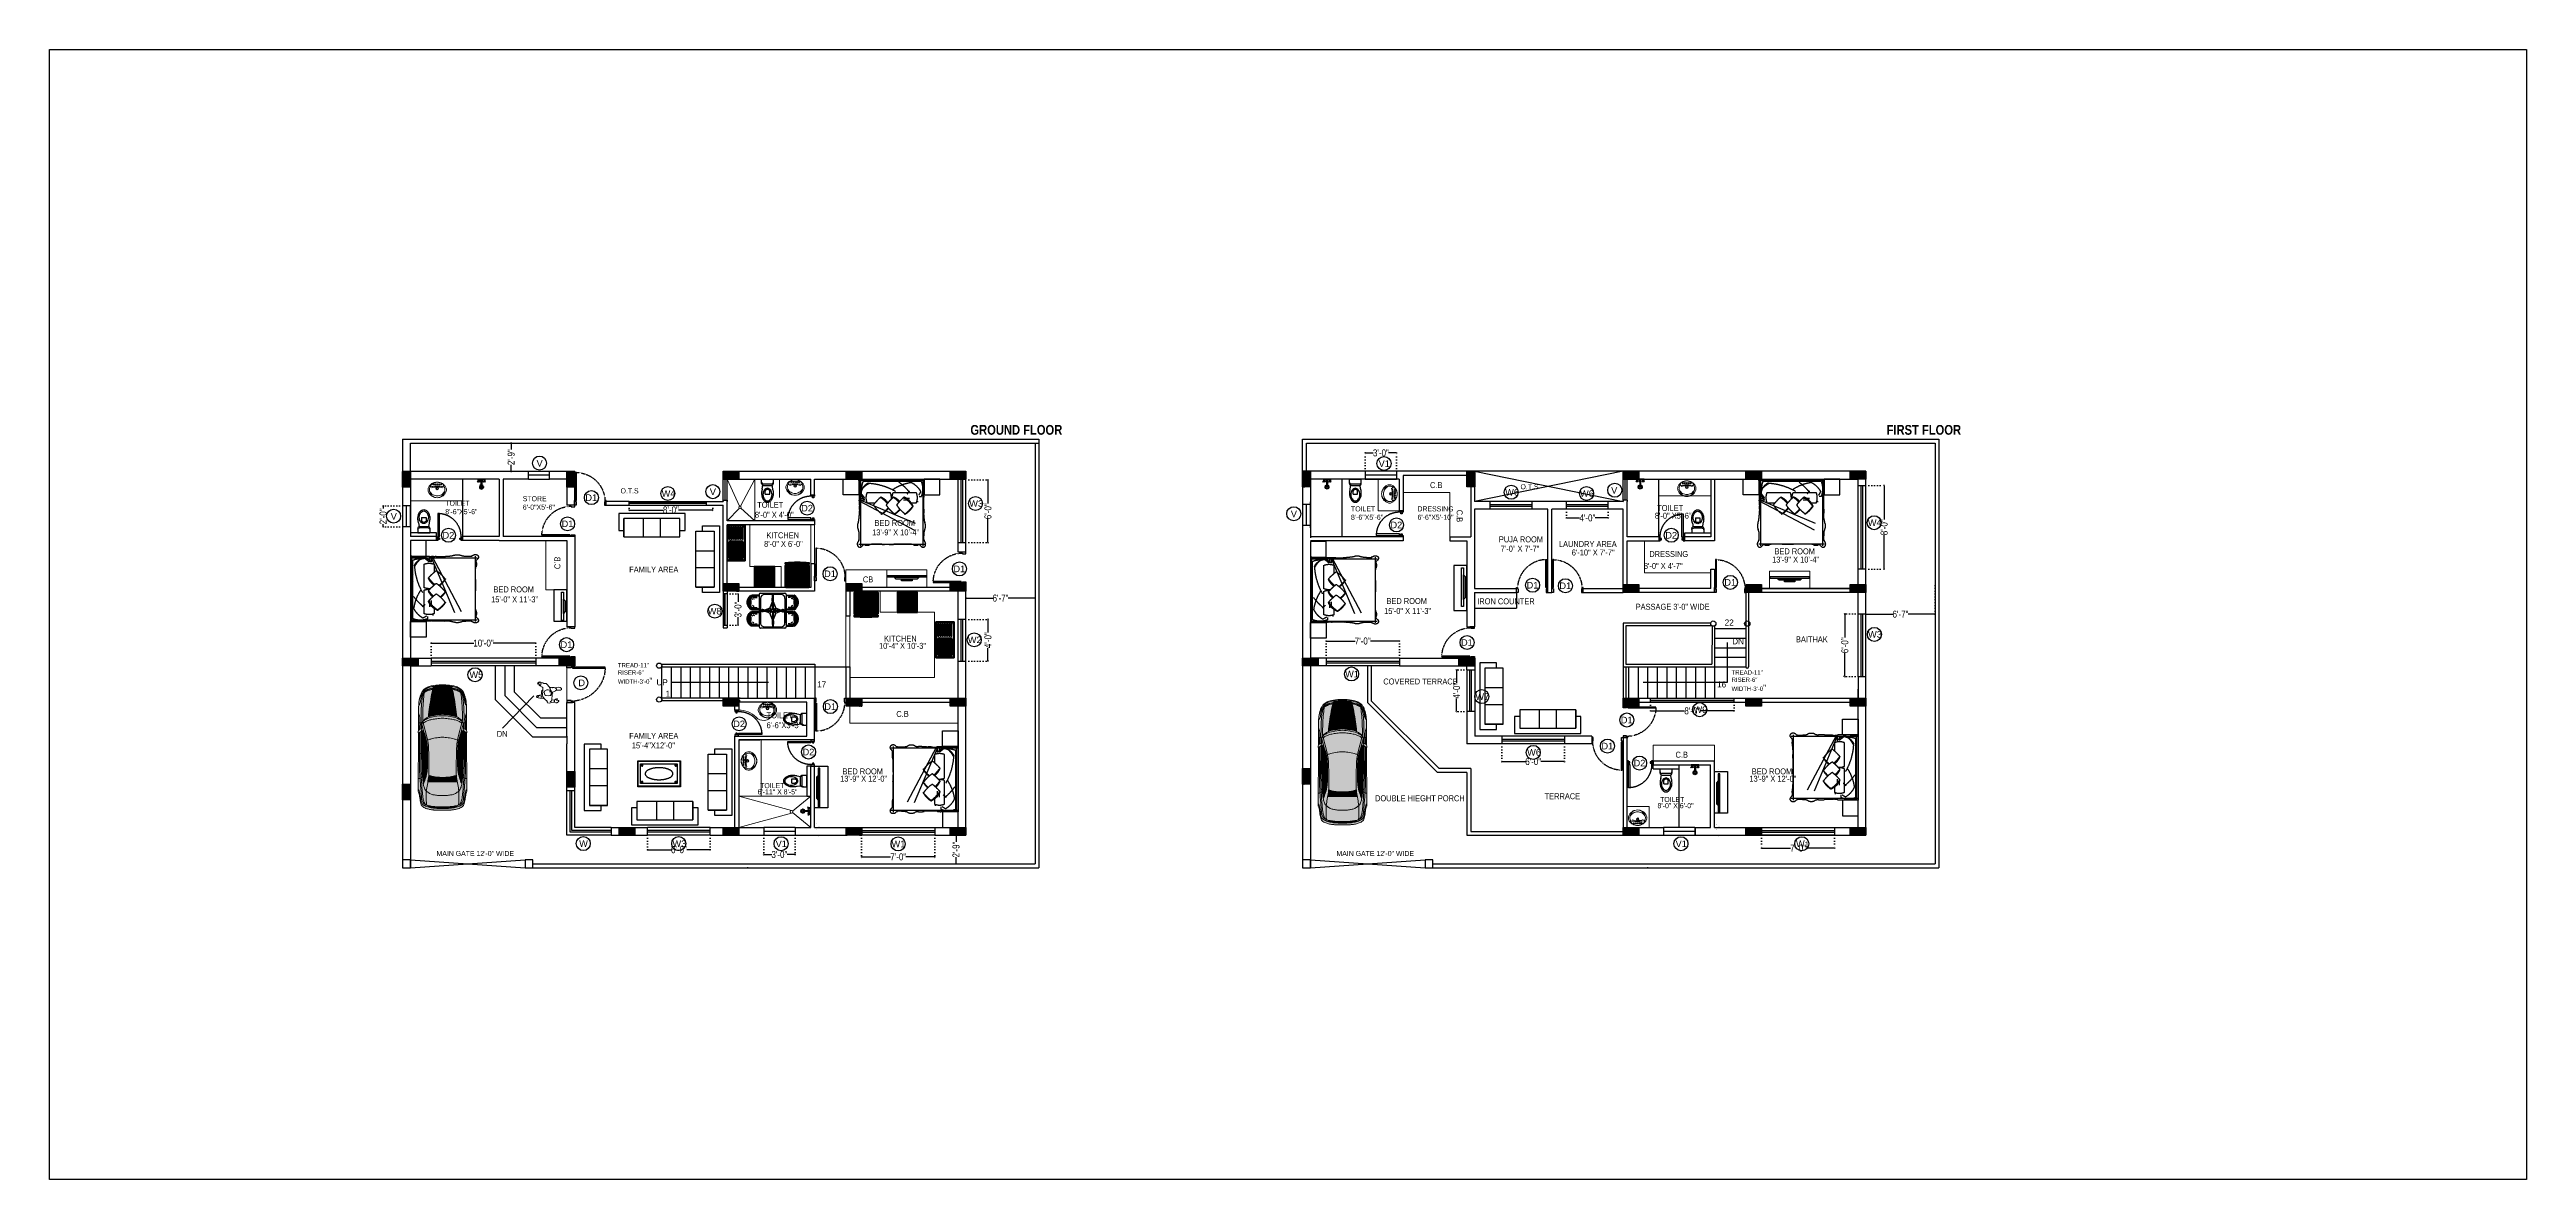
# Model space of a CAD drawing. Extents: x 187966 to 202201, y 659574 to 1343694.
# Drawn here: x 191855 to 194700, y 664572 to 665870 of the extents above; entities that cross this region are included whole.
import ezdxf
from ezdxf.lldxf.tags import DXFTag

# ---------------------------------------------------------------- set-up
doc = ezdxf.new("R2010")
doc.units = 0
doc.header["$MEASUREMENT"] = 0
doc.header["$PDMODE"] = 32
doc.linetypes.add('DOT2', pattern=[3.175, 0, -3.175])
for name, color, linetype, lineweight in [('252', 252, 'Continuous', 9), ('253', 253, 'Continuous', 9), ('A-Wall', 7, 'Continuous', 30), ('HATCH', 8, 'Continuous', 20), ('Layer3', 170, 'Continuous', 13), ('Mobiliario', 7, 'Continuous', 9), ('P-SANIT', 53, 'Continuous', 9), ('PERSONAS', 7, 'Continuous', 0), ('sill', 32, 'Continuous', 25), ('Text', 55, 'Continuous', 25), ('TILE', 252, 'Continuous', 0), ('wall', 1, 'Continuous', 30), ('WINDOW', 147, 'Continuous', 25)]:
    doc.layers.add(name, color=color, linetype=linetype, lineweight=lineweight)
for name, color, linetype in [('A-Door', 144, 'Continuous'), ('cup', 126, 'Continuous'), ('ELE', 7, 'Continuous'), ('FUR', 250, 'Continuous'), ('FURN', 250, 'Continuous'), ('FURNITURE', 250, 'Continuous'), ('PERSONA', 7, 'Continuous')]:
    doc.layers.add(name, color=color, linetype=linetype)
doc.styles.add('AA_03.50', font='ARIALN.TTF', dxfattribs={"height": 8})
doc.styles.add('jag', font='arial.ttf')
doc.styles.get("Standard").update_dxf_attribs({"font": 'stylu.ttf', "height": 7})
tags = doc.linetypes.add('DASHED', pattern=[0.75, 0.5, -0.25]).pattern_tags.tags
tags[6:7] = [DXFTag(74, 4), DXFTag(75, 0), DXFTag(340, '0'), DXFTag(46, 1.0), DXFTag(50, 0.0), DXFTag(44, 0.0), DXFTag(45, 0.0)]
tags[4:5] = [DXFTag(74, 4), DXFTag(75, 0), DXFTag(340, '0'), DXFTag(46, 1.0), DXFTag(50, 0.0), DXFTag(44, 0.0), DXFTag(45, 0.0)]
doc.dimstyles.new('AA_03.50', dxfattribs={"dimtxt": 9, "dimasz": 3.25, "dimexe": 1.75, "dimexo": 3.375, "dimgap": 0.09, "dimtad": 0, "dimdec": 0, "dimzin": 3, "dimdsep": 46, "dimlunit": 4, "dimtxsty": 'AA_03.50', "dimblk": 'DOTSMALL', "dimcen": 0.09, "dimclre": 7, "dimadec": 0, "dimazin": 0, "dimtfac": 1, "dimtdec": 0, "dimtofl": 0, "dimtmove": 0, "dimatfit": 3, "dimfxl": 1, "dimtolj": 1, "dimtzin": 0, "dimlwd": -1, "dimarcsym": 0})

msp = doc.modelspace()

# ---------------------------------------------------------------- texts
at = {"layer": 'A-Wall', "char_height": 5.7945, "attachment_point": 4}
for s, insert, width in [('{\\fArial Narrow|b0|i0|c1|p15;O.T.S}', (192510.53, 665362.88), 29.589), ('{\\fArial Narrow|b0|i0|c1|p15;O.T.S}', (193544.25, 665367.59), 29.589), ('{\\fArial Narrow|b0|i0|c1|p15;MAIN GATE 12\'-0" WIDE}', (192299.17, 664946.36), 124.274), ('{\\fArial Narrow|b0|i0|c1|p15;MAIN GATE 12\'-0" WIDE}', (193332.87, 664946.36), 124.274)]:
    msp.add_mtext(s, dxfattribs=dict(at, insert=insert, width=width))
at = {"layer": 'Text', "char_height": 11.2072, "width": 176.3525, "attachment_point": 1, "line_spacing_factor": 0.968573}
for s, insert in [('{\\fArial Narrow|b1|i0|c0|p34;GROUND FLOOR}', (192912.39, 665438.57)), ('{\\fArial Narrow|b1|i0|c0|p34;FIRST FLOOR}', (193964.74, 665438.57))]:
    msp.add_mtext(s, dxfattribs=dict(at, insert=insert))
at = {"layer": 'Text', "width": 212.5439, "attachment_point": 1, "style": 'jag'}
for s, insert, char_height in [('V{\\H0.8193x; }^I', (192414.06, 665398.31), 7.5716), ('V1{\\H0.8193x; }^I', (193381.28, 665398), 7.5716), ('D1{\\H0.8193x; }^I', (192470.17, 665358.88), 7.5716), ('W4{\\H0.8193x; }^I', (192557.76, 665363.66), 7.5716), ('V{\\H0.8193x; }^I', (192613.07, 665365.62), 7.5716), ('D2{\\H0.8193x; }^I', (192718.02, 665346.82), 7.5716), ('W3{\\H0.8193x; }^I', (192911.1, 665352.14), 7.5716), ('W6{\\H0.8193x; }^I', (193526.64, 665365.05), 7.5716), ('W6{\\H0.8193x; }^I', (193612.61, 665363.62), 7.5716), ('V{\\H0.8193x; }^I', (193648.4, 665367.27), 7.5716), ('V{\\H0.8193x; }^I', (192246.55, 665337.38), 7.5716), ('D1{\\H0.8193x; }^I', (192442.84, 665328.82), 7.5716), ('V{\\H0.8193x; }^I', (193280.44, 665340.18), 7.5716), ('D2{\\H0.8193x; }^I', (193394.93, 665327.51), 7.5716), ('W4{\\H0.8193x; }^I', (193943.23, 665330.13), 7.5716), ('D2{\\H0.8193x; }^I', (192306.08, 665315.64), 7.5716), ('D2{\\H0.8193x; }^I', (193710.61, 665315.69), 7.5716), ('D1{\\H0.8193x; }^I', (192744.37, 665271.46), 7.5716), ('D1{\\H0.8193x; }^I', (192892.9, 665277.07), 7.5716), ('D1{\\H0.8193x; }^I', (193778.4, 665261.6), 7.5716), ('D1{\\H0.8193x; }^I', (193551.3, 665258.31), 7.5716), ('D1{\\H0.8193x; }^I', (193588.93, 665257.64), 7.5716), ('W8{\\H0.8193x; }^I', (192610.66, 665228.47), 7.5716), ('D1{\\H0.8193x; }^I', (192441.64, 665190.03), 7.5716), ('W2{\\H0.8193x; }^I', (192909.44, 665195.58), 7.5716), ('D1{\\H0.8193x; }^I', (193475.96, 665192.52), 7.5716), ('W3{\\H0.8193x; }^I', (193943.47, 665201.85), 7.5716), ('W5{\\H0.8193x; }^I', (192336.96, 665155.52), 7.5716), ('W1{\\H0.8193x; }^I', (193342.8, 665156.37), 7.5716), ('D^I', (192462.09, 665146.13), 7.572), ('D1{\\H0.8193x; }^I', (192744.67, 665118.88), 7.5716), ('W7{\\H0.8193x; }^I', (193492.49, 665130.41), 7.5716), ('D2{\\H0.8193x; }^I', (192639.96, 665099.06), 7.5716), ('D1{\\H0.8193x; }^I', (193659.51, 665103.48), 7.5716), ('W9{\\H0.8193x; }^I', (193742.93, 665115.36), 7.5716), ('D2{\\H0.8193x; }^I', (192719.61, 665066.75), 7.5716), ('W6', (193551.87, 665066.28), 7.572), ('D1{\\H0.8193x; }^I', (193637.25, 665073.59), 7.5716), ('D2{\\H0.8193x; }^I', (193674.15, 665054.03), 7.5716), ('W{\\H0.8193x; }^I', (192463.03, 664961.59), 7.5716), ('W3{\\H0.8193x; }^I', (192570.18, 664961.51), 7.5716), ('V1{\\H0.8193x; }^I', (192688.71, 664961.28), 7.5716), ('W1{\\H0.8193x; }^I', (192821.84, 664961.13), 7.5716), ('V1^I', (193722.39, 664961.28), 7.572), ('W{\\H0.8193x;1 }^I', (193860.7, 664961.38), 7.5716)]:
    msp.add_mtext(s, dxfattribs=dict(at, insert=insert, char_height=char_height))
at = {"layer": 'Text'}
for s, insert, char_height, width, attachment_point in [('{\\fArial Narrow|b0|i0|c0|p15;TOILET\\P8\'-6"X5\'-6"}', (192309.25, 665343.78), 5.7945, 35.5068, 4), ('{\\fArial Narrow|b0|i0|c0|p15;STORE\\P6\'-0"X5\'-6"}', (192398.25, 665349.01), 5.7945, 35.5068, 4), ('{\\fArial Narrow|b0|i0|c0|p15;TOILET}', (192667.56, 665346.78), 6.8219, 48.6575, 4), ('{\\fArial Narrow|b0|i0|c1|p15;C.B}', (193440.35, 665369.44), 6.8219, 104.3014, 4), ('{\\fArial Narrow|b0|i0|c0|p15;TOILET}', (193701.28, 665343.2), 6.8219, 48.6575, 4), ('{\\fArial Narrow|b0|i0|c0|p15;8\'-0" X 4\'-0"}', (192664.88, 665335.36), 6.8219, 104.3014, 4), ('{\\fArial Narrow|b0|i0|c0|p15;13\'-9" X 10\'-4"}', (192799.58, 665315.14), 6.8219, 104.3014, 4), ('{\\fArial Narrow|b0|i0|c1|p15;BED ROOM}', (192802.25, 665326.01), 6.8219, 55.6027, 4), ('{\\fArial Narrow|b0|i0|c0|p15;TOILET\\P8\'-6"X5\'-6"}', (193349.54, 665337.35), 5.7945, 35.5068, 4), ('{\\fArial Narrow|b0|i0|c0|p15;DRESSING\\P6\'-6"X5\'-10"}', (193425.95, 665337.35), 5.7945, 35.5068, 4), ('{\\fArial Narrow|b0|i0|c0|p15;8\'-0" X5\'-6"}', (193698.6, 665334.28), 6.8219, 104.3014, 4), ('{\\fArial Narrow|b0|i0|c0|p15;8\'-0" X 6\'-0"}', (192675.44, 665301.93), 6.8219, 104.3014, 4), ('{\\fArial Narrow|b0|i0|c1|p15;KITCHEN}', (192678.12, 665311.85), 6.8219, 48.6575, 4), ('{\\fArial Narrow|b0|i0|c0|p15;PUJA ROOM}', (193519.4, 665307.11), 6.8219, 55.6438, 4), ('{\\fArial Narrow|b0|i0|c0|p15;7\'-0" X 7\'-7"}', (193521.49, 665296.41), 6.8219, 104.3014, 4), ('{\\fArial Narrow|b0|i0|c0|p15;LAUNDRY AREA}', (193588.38, 665301.78), 6.8219, 66.7753, 4), ('{\\fArial Narrow|b0|i0|c0|p15;6\'-10" X 7\'-7"}', (193603.12, 665292.07), 6.8219, 104.3014, 4), ('{\\fArial Narrow|b0|i0|c0|p15;DRESSING}', (193692.23, 665290.3), 6.8219, 55.6027, 4), ('{\\fArial Narrow|b0|i0|c1|p15;BED ROOM}', (193835.97, 665293.42), 6.8219, 55.6027, 4), ('{\\fArial Narrow|b0|i0|c0|p15;FAMILY AREA}', (192520.51, 665272.57), 6.8219, 90.411, 4), ('{\\fArial Narrow|b0|i0|c0|p15;CB}', (192788.89, 665261.11), 6.8219, 104.3014, 4), ('{\\fArial Narrow|b0|i0|c0|p15;8\'-0" X 4\'-7"}', (193685.96, 665276.6), 6.8219, 104.3014, 4), ('{\\fArial Narrow|b0|i0|c0|p15;13\'-9" X 10\'-4"}', (193833.3, 665283.95), 6.8219, 104.3014, 4), ('{\\fArial Narrow|b0|i0|c0|p15;15\'-0" X 11\'-3"}', (192361.94, 665238.17), 6.8219, 104.3014, 4), ('{\\fArial Narrow|b0|i0|c1|p15;BED ROOM}', (192364.61, 665249.63), 6.8219, 55.6438, 4), ('{\\fArial Narrow|b0|i0|c1|p15;BED ROOM}', (193390.31, 665236.34), 6.8219, 55.6438, 4), ('{\\fArial Narrow|b0|i0|c0|p15;IRON COUNTER}', (193494.61, 665236), 6.8219, 78.584, 4), ('{\\fArial Narrow|b0|i0|c0|p15;PASSAGE 3\'-0" WIDE}', (193676.57, 665229.72), 6.8219, 78.584, 4), ('{\\fArial Narrow|b0|i0|c0|p15;15\'-0" X 11\'-3"}', (193387.63, 665224.87), 6.8219, 104.3014, 4), ('22', (193778.81, 665215.13), 7, 13.8096, 1), ('{\\fArial Narrow|b0|i0|c0|p15;10\'-4" X 10\'-3"}', (192807.44, 665184.83), 6.8219, 104.3014, 4), ('{\\fArial Narrow|b0|i0|c1|p15;KITCHEN}', (192813.2, 665193.22), 6.8219, 48.6575, 4), ('DN ', (193787.45, 665193.65), 7, 13.8096, 1), ('{\\fArial Narrow|b0|i0|c0|p15;BAITHAK}', (193860.65, 665192.37), 6.8219, 78.584, 4), ('{\\H0.7143x;TREAD-11"\\PRISER-6"\\PWIDTH-3\'-0}"', (192507.53, 665165.07), 7, 4.5385, 1), ('{\\fArial Narrow|b0|i0|c0|p15;COVERED TERRACE}', (193386.7, 665143.88), 6.8219, 98.7986, 4), ('{\\H0.7143x;TREAD-11"\\PRISER-6"\\PWIDTH-3\'-0}"', (193786.73, 665156.8), 7, 4.5385, 1), ('UP ', (192551.79, 665146.42), 7, 13.8096, 1), ('1 ', (192562.24, 665133.32), 7, 13.8096, 1), ('17', (192736.38, 665144.09), 7, 13.8096, 1), ('16', (193770.08, 665144.09), 7, 13.8096, 1), ('{\\fArial Narrow|b0|i0|c0|p15;TOILET\\P6\'-6"X3\'-3"}', (192678.35, 665099.38), 6.8219, 90.411, 4), ('{\\fArial Narrow|b0|i0|c1|p15;C.B}', (192827.34, 665106.65), 6.8219, 104.3014, 4), ('{\\fArial Narrow|b0|i0|c0|p15;DN}', (192368.44, 665083.79), 6.8219, 104.3014, 4), ('{\\fArial Narrow|b0|i0|c0|p15;FAMILY AREA}', (192520.51, 665081.52), 6.8219, 90.411, 4), ('{\\fArial Narrow|b0|i0|c0|p15;15\'-4"X12\'-0"}', (192523.49, 665070.45), 6.863, 90.3699, 4), ('{\\fArial Narrow|b0|i0|c1|p15;C.B}', (193722.33, 665059.83), 6.8219, 104.3014, 4), ('{\\fArial Narrow|b0|i0|c0|p15;13\'-9" X 12\'-0"}', (192762.79, 665032.23), 6.8219, 104.3014, 4), ('{\\fArial Narrow|b0|i0|c1|p15;BED ROOM}', (192765.5, 665040.61), 6.8219, 55.6027, 4), ('{\\fArial Narrow|b0|i0|c0|p15;13\'-9" X 12\'-0"}', (193807.17, 665032.23), 6.8219, 104.3014, 4), ('{\\fArial Narrow|b0|i0|c1|p15;BED ROOM}', (193809.88, 665040.61), 6.8219, 55.6027, 4), ('{\\fArial Narrow|b0|i0|c0|p15;6\'-11" X 8\'-5"}', (192667.98, 665017.19), 5.7945, 76.9315, 4), ('{\\fArial Narrow|b0|i0|c1|p15;TOILET}', (192670.94, 665024.3), 5.7945, 35.5068, 4), ('{\\fArial Narrow|b0|i0|c0|p15;DOUBLE HIEGHT PORCH}', (193377.22, 665009.75), 6.8219, 99.1981, 4), ('{\\fArial Narrow|b0|i0|c0|p15;TERRACE}', (193572, 665012.12), 6.8219, 34.7671, 4), ('{\\fArial Narrow|b0|i0|c1|p15;TOILET}', (193704.62, 665008.38), 5.7945, 35.5068, 4), ('{\\fArial Narrow|b0|i0|c0|p15;8\'-0" X 6\'-0"}', (193701.65, 665001.27), 5.7945, 76.9315, 4)]:
    msp.add_mtext(s, dxfattribs=dict(at, insert=insert, char_height=char_height, width=width, attachment_point=attachment_point))
at = {"layer": 'Text', "insert": (193474.28, 665341.16), "char_height": 6.8219, "width": 104.3014, "attachment_point": 4, "rotation": 270}
msp.add_mtext('{\\fArial Narrow|b0|i0|c1|p15;C.B}', dxfattribs=at)
at = {"layer": 'Text', "extrusion": (0, 0, -1), "insert": (192437.95, 665273.01), "char_height": 6.8219, "width": 104.3014, "attachment_point": 4, "text_direction": (0, 1, 0)}
msp.add_mtext('{\\fArial Narrow|b0|i0|c1|p15;C.B}', dxfattribs=at)

# ---------------------------------------------------------------- blocks, each defined once
blk = doc.blocks.new('rtrttet')
at = {"layer": 'FURN', "ltscale": 5}
h = blk.add_hatch(color=252, dxfattribs=at)
h.set_gradient(color1=(132, 132, 132), rotation=90, one_color=1, tint=1, name='CURVED')
edge = h.paths.add_edge_path(flags=16)
edge.add_line((50990.6, -3347.3), (50990.6, -3359.9))
edge.add_arc((50991.2, -3359.9), 0.591, 180, 360)
edge.add_line((50991.7, -3359.9), (50991.7, -3347.3))
edge.add_arc((50991.2, -3347.3), 0.591, 0, 180)
edge = h.paths.add_edge_path(flags=16)
edge.add_line((50992.9, -3347.3), (50992.9, -3359.9))
edge.add_arc((50993.5, -3359.9), 0.591, 180, 360)
edge.add_line((50994.1, -3359.9), (50994.1, -3347.3))
edge.add_arc((50993.5, -3347.3), 0.591, 0, 180)
edge = h.paths.add_edge_path(flags=16)
edge.add_line((50995.3, -3347.3), (50995.3, -3359.9))
edge.add_arc((50995.9, -3359.9), 0.591, 180, 360)
edge.add_line((50996.5, -3359.9), (50996.5, -3347.3))
edge.add_arc((50995.9, -3347.3), 0.591, 0, 180)
edge = h.paths.add_edge_path(flags=16)
edge.add_line((50997.6, -3347.3), (50997.6, -3359.9))
edge.add_arc((50998.2, -3359.9), 0.591, 180, 360)
edge.add_line((50998.8, -3359.9), (50998.8, -3347.3))
edge.add_arc((50998.2, -3347.3), 0.591, 0, 180)
edge = h.paths.add_edge_path(flags=16)
edge.add_line((50989.4, -3347.3), (50989.4, -3359.9))
edge.add_arc((50988.8, -3359.9), 0.591, -180, 0, ccw=False)
edge.add_line((50988.2, -3359.9), (50988.2, -3347.3))
edge.add_arc((50988.8, -3347.3), 0.591, 0, 180, ccw=False)
edge = h.paths.add_edge_path(flags=16)
edge.add_line((50987, -3347.3), (50987, -3359.9))
edge.add_arc((50986.4, -3359.9), 0.591, -180, 0, ccw=False)
edge.add_line((50985.8, -3359.9), (50985.8, -3347.3))
edge.add_arc((50986.4, -3347.3), 0.591, 0, 180, ccw=False)
edge = h.paths.add_edge_path()
edge.add_line((51000.1, -3325.3), (51000.1, -3359.8))
edge.add_arc((50998.1, -3359.8), 1.97, -90, 0, ccw=False)
edge.add_line((50998.1, -3361.8), (50984, -3361.8))
edge.add_arc((50984, -3359.8), 1.97, 180, 270, ccw=False)
edge.add_line((50982, -3359.8), (50982, -3325.3))
edge.add_arc((50983.2, -3325.3), 1.18, 90, 180, ccw=False)
edge.add_line((50983.2, -3324.1), (50998.9, -3324.1))
edge.add_arc((50998.9, -3325.3), 1.18, 0, 90, ccw=False)
edge = h.paths.add_edge_path(flags=16)
edge.add_line((50984.7, -3347.3), (50984.7, -3359.9))
edge.add_arc((50984.1, -3347.3), 0.575, 358.4157, 541.5843)
edge.add_arc((50984.1, -3359.9), 0.575, 178.4157, 361.5843)
edge.add_line((50983.5, -3347.3), (50983.5, -3359.9))
h = blk.add_hatch(color=252, dxfattribs=at)
h.set_gradient(color1=(132, 132, 132), rotation=90, one_color=1, tint=1, name='CURVED')
edge = h.paths.add_edge_path()
edge.add_line((50999.2, -3327.1), (50999.2, -3343.2))
edge.add_arc((50997.2, -3343.2), 1.97, -90, 0, ccw=False)
edge.add_line((50997.2, -3345.2), (50985.4, -3345.2))
edge.add_arc((50985.4, -3343.2), 1.97, 180, 270, ccw=False)
edge.add_line((50983.5, -3343.2), (50983.5, -3327.1))
edge.add_arc((50985.4, -3327.1), 1.97, 90, 180, ccw=False)
edge.add_line((50985.4, -3325.1), (50997.2, -3325.1))
edge.add_arc((50997.2, -3327.1), 1.97, 0, 90, ccw=False)
at = {"layer": 'ELE'}
blk.add_lwpolyline([(51000.9, -3323.3), (50981.2, -3323.3), (50981.2, -3362.5), (51000.9, -3362.5)], close=True, dxfattribs=at)
blk.add_circle((50991.2, -3335), 0.679, dxfattribs=at)
at = {"layer": 'FURN'}
for p, q in [((50981.2, -3323.3), (51000.9, -3323.3)), ((50981.2, -3362.5), (50981.2, -3323.3)), ((50982, -3359.8), (50982, -3325.3)), ((50983.2, -3324.1), (50998.9, -3324.1)), ((50983.2, -3343.2), (50983.2, -3327.1)), ((50983.2, -3343.2), (50983.2, -3327.1)), ((50985.1, -3325.1), (50996.9, -3325.1)), ((50985.1, -3325.1), (50996.9, -3325.1)), ((50998.9, -3327.1), (50998.9, -3343.2)), ((50998.9, -3327.1), (50998.9, -3343.2)), ((51000.1, -3325.3), (51000.1, -3359.8)), ((51000.9, -3323.3), (51000.9, -3362.5)), ((50983.5, -3347.3), (50983.5, -3359.9)), ((50996.9, -3345.2), (50985.1, -3345.2)), ((50996.9, -3345.2), (50985.1, -3345.2)), ((51000.9, -3362.5), (50981.2, -3362.5)), ((50998.1, -3361.8), (50984, -3361.8))]:
    blk.add_line(p, q, dxfattribs=at)
at = {"layer": 'FURN', "color": 0}
for p, q in [((50984.7, -3347.3), (50984.7, -3359.9)), ((50985.8, -3347.3), (50985.8, -3359.9)), ((50987, -3347.3), (50987, -3359.9)), ((50988.2, -3347.3), (50988.2, -3359.9)), ((50989.4, -3347.3), (50989.4, -3359.9)), ((50990.6, -3347.3), (50990.6, -3359.9)), ((50991.7, -3347.3), (50991.7, -3359.9)), ((50992.9, -3347.3), (50992.9, -3359.9)), ((50994.1, -3347.3), (50994.1, -3359.9)), ((50995.3, -3347.3), (50995.3, -3359.9)), ((50996.5, -3347.3), (50996.5, -3359.9)), ((50997.6, -3347.3), (50997.6, -3359.9)), ((50998.8, -3347.3), (50998.8, -3359.9))]:
    blk.add_line(p, q, dxfattribs=at)
at = {"layer": 'FURN'}
for centre, radius, start, end in [((50983.2, -3325.3), 1.18, 90, 180), ((50985.1, -3327.1), 1.97, 90, 180), ((50985.1, -3327.1), 1.97, 90, 180), ((50996.9, -3327.1), 1.97, 0, 90), ((50996.9, -3327.1), 1.97, 0, 90), ((50998.9, -3325.3), 1.18, 0, 90), ((50985.1, -3343.2), 1.97, 180, 270), ((50985.1, -3343.2), 1.97, 180, 270), ((50984.1, -3347.3), 0.575, 358.4157, 181.5843), ((50986.4, -3347.3), 0.591, 0, 180), ((50988.8, -3347.3), 0.591, 0, 180), ((50991.2, -3347.3), 0.591, 0, 180), ((50993.5, -3347.3), 0.591, 0, 180), ((50995.9, -3347.3), 0.591, 0, 180), ((50996.9, -3343.2), 1.97, 270, 0), ((50996.9, -3343.2), 1.97, 270, 0), ((50998.2, -3347.3), 0.591, 0, 180), ((50984, -3359.8), 1.97, 180, 270), ((50984.1, -3359.9), 0.575, 178.4157, 1.5843), ((50986.4, -3359.9), 0.591, 180, 0), ((50988.8, -3359.9), 0.591, 180, 0), ((50991.2, -3359.9), 0.591, 180, 0), ((50993.5, -3359.9), 0.591, 180, 0), ((50995.9, -3359.9), 0.591, 180, 0), ((50998.2, -3359.9), 0.591, 180, 0), ((50998.1, -3359.8), 1.97, 270, 0)]:
    blk.add_arc(centre, radius, start, end, dxfattribs=at)
blk = doc.blocks.new('A$C2FF36649')
at = {"layer": 'FURN', "ltscale": 5}
h = blk.add_hatch(color=252, dxfattribs=at)
h.set_gradient(color1=(132, 132, 132), rotation=90, one_color=1, tint=1, name='CYLINDER')
h.paths.add_polyline_path([(23.6, 0), (23.6, 23.6), (0, 23.6), (0, 0)])
at = {"layer": 'FURN'}
for p, q in [((23.6, 23.6), (0, 23.6)), ((0, 23.6), (0, 0)), ((2, 13.8), (9.8, 21.7)), ((2, 21.7), (9.8, 13.8)), ((2, 2), (9.8, 9.8)), ((2, 9.8), (9.8, 2)), ((21.7, 21.7), (13.8, 13.8)), ((21.7, 13.8), (13.8, 21.7)), ((21.7, 2), (13.8, 9.8)), ((21.7, 9.8), (13.8, 2)), ((23.6, 0), (23.6, 23.6)), ((0, 0), (23.6, 0))]:
    blk.add_line(p, q, dxfattribs=at)
for centre, radius in [((5.9, 5.9), 2.46), ((5.9, 17.7), 2.03), ((17.7, 17.7), 2.46), ((17.7, 5.9), 2.03)]:
    blk.add_circle(centre, radius, dxfattribs=at)
blk = doc.blocks.new('FIDGE')
at = {"layer": 'FURN', "ltscale": 5, "true_color": 0xefddb2}
h = blk.add_hatch(color=254, dxfattribs=at)
h.set_gradient(color1=(245, 239, 209), one_color=1, tint=1)
h.paths.add_polyline_path([(851812.5, 667310.7), (851812, 667310.2), (851812, 667285.4), (851836, 667285.4), (851836, 667288.3, -0.414214), (851836.6, 667288.9), (851838.5, 667288.9, -0.414214), (851839.1, 667288.3), (851839.1, 667285.4), (851839.6, 667285.4), (851839.6, 667310.2), (851839.1, 667310.7)])
at = {"layer": 'FURN', "true_color": 0xcccf96}
h = blk.add_hatch(color=9, dxfattribs=at)
h.paths.add_polyline_path([(851839.1, 667281.9, 0.391283), (851839.6, 667282.4), (851839.6, 667284.2), (851839.1, 667284.2), (851839.1, 667282.8, -0.414214), (851838.5, 667282.2), (851836.6, 667282.2, -0.414214), (851836, 667282.8), (851836, 667284.2), (851812, 667284.2), (851812, 667282.4, 0.391283), (851812.5, 667281.9, 0.03948)])
h.paths.add_polyline_path([(851818.2, 667282.9, -0.414214), (851819, 667283.7), (851832.6, 667283.7, -0.414214), (851833.4, 667282.9, -0.414214), (851832.6, 667282.2), (851819, 667282.2, -0.414214)], flags=16)
at = {"layer": 'FURN', "ltscale": 0.03}
h = blk.add_hatch(color=256, dxfattribs=at)
edge = h.paths.add_edge_path()
edge.add_ellipse((851832.5, 667282.8), major_axis=(-0.452, -0.452), ratio=1, start_angle=58.3597, end_angle=205.7708, ccw=False)
edge.add_ellipse((851832.6, 667282.9), major_axis=(-0.51, -0.51), ratio=1, start_angle=44.591, end_angle=135)
edge.add_ellipse((851832.6, 667282.9), major_axis=(-0.51, -0.51), ratio=1, start_angle=135, end_angle=225)
edge.add_line((851832.6, 667283.7), (851819, 667283.7))
edge.add_ellipse((851819, 667282.9), major_axis=(0.51, -0.51), ratio=1, start_angle=135, end_angle=180.5043)
edge.add_line((851818.5, 667283.4), (851832.7, 667283.4))
at = {"layer": 'FURN', "ltscale": 5}
h = blk.add_hatch(color=53, dxfattribs=at)
h.set_gradient(color1=(224, 205, 113), color2=(239, 230, 184), one_color=1, tint=0.83, name='CYLINDER')
h.paths.add_polyline_path([(851839.1, 667288.3, 0.414214), (851838.5, 667288.9), (851836.6, 667288.9, 0.414214), (851836, 667288.3), (851836, 667282.8, 0.414214), (851836.6, 667282.2), (851838.5, 667282.2, 0.414214), (851839.1, 667282.8)])
h.paths.add_polyline_path([(851837.8, 667283.7, -1), (851837.1, 667283.7, -1)], flags=16)
h.paths.add_polyline_path([(851837.1, 667287.5, -1), (851837.8, 667287.5, -1)], flags=16)
for p, q in [((851812, 667310.2), (851812.5, 667310.7)), ((851812, 667310.2), (851812.5, 667310.7)), ((851812, 667285.4), (851812, 667310.2)), ((851812.5, 667310.7), (851839.1, 667310.7)), ((851839.1, 667310.7), (851839.6, 667310.2)), ((851839.1, 667310.7), (851839.6, 667310.2)), ((851839.6, 667310.2), (851839.6, 667285.4)), ((851836, 667285.4), (851812, 667285.4)), ((851812, 667284.2), (851812, 667282.4)), ((851818.5, 667283.4), (851832.7, 667283.4)), ((851832.6, 667283.7), (851819, 667283.7)), ((851832.6, 667282.2), (851819, 667282.2)), ((851839.6, 667285.4), (851839.1, 667285.4)), ((851839.6, 667284.2), (851839.1, 667284.2)), ((851839.6, 667284.2), (851839.6, 667282.4))]:
    blk.add_line(p, q)
for centre, radius, start, end in [((851811.7, 667284.8), 0.654, 300.606, 59.394), ((851812.5, 667282.4), 0.488, 180, 265.4783), ((851825.8, 667450.5), 169.1, 265.4783, 274.5217), ((851832.6, 667282.9), 0.721, 269.5856, 89.9993), ((851832.5, 667282.8), 0.63, 283.1098, 76.8902), ((851839.1, 667282.4), 0.488, 274.5217, 0), ((851839.9, 667284.8), 0.654, 120.606, 239.394)]:
    blk.add_arc(centre, radius, start, end)
at = {"layer": 'FURN', "ltscale": 0.03}
for p, q in [((851812, 667310.2), (851812, 667285.4)), ((851839.1, 667310.7), (851812.5, 667310.7)), ((851839.6, 667285.4), (851839.6, 667310.2)), ((851812, 667285.4), (851836, 667285.4)), ((851812, 667284.2), (851836, 667284.2)), ((851812, 667284.2), (851812, 667282.4)), ((851812.3, 667285), (851835.4, 667285)), ((851812.5, 667284.6), (851835.7, 667284.6)), ((851839.1, 667285.4), (851839.6, 667285.4)), ((851839.1, 667284.2), (851839.6, 667284.2)), ((851839.6, 667282.4), (851839.6, 667284.2))]:
    blk.add_line(p, q, dxfattribs=at)
for points in [[(851819, 667283.7), (851832.6, 667283.7, -0.414214), (851833.4, 667282.9), (851833.4, 667282.9, -0.414214), (851832.6, 667282.2), (851819, 667282.2, -0.414214), (851818.2, 667282.9), (851818.2, 667282.9, -0.414214)], [(851836.6, 667282.2), (851838.5, 667282.2, 0.414214), (851839.1, 667282.8), (851839.1, 667288.3, 0.414214), (851838.5, 667288.9), (851836.6, 667288.9, 0.414214), (851836, 667288.3), (851836, 667282.8, 0.414214)]]:
    blk.add_lwpolyline(points, format="xyb", close=True, dxfattribs=at)
blk.add_lwpolyline([(851818.5, 667283.4), (851832.7, 667283.4, -0.749582), (851832.6, 667282.2)], format="xyb", dxfattribs=at)
for centre in [(851837.5, 667287.5), (851837.5, 667283.7)]:
    blk.add_circle(centre, 0.337, dxfattribs=at)
for centre, radius, start, end in [((851811.7, 667284.8), 0.654, 300.606, 59.394), ((851812.5, 667282.4), 0.488, 180, 265.4783), ((851825.8, 667450.5), 169.1, 265.4783, 274.5217), ((851839.1, 667282.4), 0.488, 274.5217, 0), ((851839.9, 667284.8), 0.654, 120.606, 239.394)]:
    blk.add_arc(centre, radius, start, end, dxfattribs=at)
blk = doc.blocks.new('Auto2')
at = {"layer": '252'}
h = blk.add_hatch(color=256, dxfattribs=at)
edge = h.paths.add_edge_path()
edge.add_spline(control_points=[(483.085, 771.15), (483.085, 771.059), (483.104, 770.886), (483.157, 770.673), (483.227, 770.529), (483.276, 770.468), (483.297, 770.444)], knot_values=[0, 0, 0, 0, 0.270006, 0.508907, 0.645256, 0.740032, 0.740032, 0.740032, 0.740032], degree=3, periodic=0)
edge.add_line((483.297, 770.444), (483.353, 770.459))
edge.add_spline(control_points=[(483.353, 770.459), (483.337, 770.479), (483.301, 770.534), (483.256, 770.638), (483.212, 770.78), (483.191, 770.954), (483.176, 771.081), (483.176, 771.15)], knot_values=[0, 0, 0, 0, 0.070892, 0.192585, 0.334846, 0.507281, 0.710993, 0.710993, 0.710993, 0.710993], degree=3, periodic=0)
edge.add_spline(control_points=[(483.176, 771.15), (483.176, 771.219), (483.191, 771.346), (483.212, 771.521), (483.256, 771.663), (483.301, 771.767), (483.337, 771.822), (483.353, 771.842)], knot_values=[0, 0, 0, 0, 0.203711, 0.376147, 0.518408, 0.640101, 0.710993, 0.710993, 0.710993, 0.710993], degree=3, periodic=0)
edge.add_line((483.353, 771.842), (483.297, 771.857))
edge.add_spline(control_points=[(483.297, 771.857), (483.276, 771.833), (483.227, 771.771), (483.157, 771.628), (483.104, 771.414), (483.085, 771.242), (483.085, 771.15)], knot_values=[0, 0, 0, 0, 0.094776, 0.231124, 0.470026, 0.740032, 0.740032, 0.740032, 0.740032], degree=3, periodic=0)
edge = h.paths.add_edge_path()
edge.add_spline(control_points=[(483.297, 770.444), (483.276, 770.468), (483.227, 770.529), (483.157, 770.673), (483.104, 770.886), (483.085, 771.059), (483.085, 771.15)], knot_values=[0, 0, 0, 0, 0.094776, 0.231124, 0.470026, 0.740032, 0.740032, 0.740032, 0.740032], degree=3, periodic=0)
edge.add_spline(control_points=[(483.085, 771.15), (483.085, 771.242), (483.104, 771.414), (483.157, 771.628), (483.227, 771.771), (483.276, 771.833), (483.297, 771.857)], knot_values=[0, 0, 0, 0, 0.270006, 0.508907, 0.645256, 0.740032, 0.740032, 0.740032, 0.740032], degree=3, periodic=0)
edge.add_spline(control_points=[(483.297, 771.857), (483.293, 771.857), (483.289, 771.857), (483.286, 771.858)], knot_values=[0, 0, 0, 0, 0.011219, 0.011219, 0.011219, 0.011219], degree=3, periodic=0)
edge.add_spline(control_points=[(483.286, 771.858), (483.269, 771.849), (483.227, 771.819), (483.181, 771.744), (483.122, 771.663), (483.084, 771.517), (483.056, 771.349), (483.036, 771.209), (483.036, 771.15)], knot_values=[0.253705, 0.253705, 0.253705, 0.253705, 0.30939, 0.405348, 0.511507, 0.603349, 0.843635, 1.017671, 1.017671, 1.017671, 1.017671], degree=3, periodic=0)
edge.add_spline(control_points=[(483.036, 771.15), (483.036, 771.091), (483.056, 770.951), (483.084, 770.783), (483.122, 770.638), (483.181, 770.557), (483.227, 770.482), (483.269, 770.452), (483.286, 770.443)], knot_values=[0.253705, 0.253705, 0.253705, 0.253705, 0.427741, 0.668027, 0.759869, 0.866028, 0.961986, 1.017671, 1.017671, 1.017671, 1.017671], degree=3, periodic=0)
edge.add_spline(control_points=[(483.286, 770.443), (483.289, 770.444), (483.293, 770.444), (483.297, 770.444)], knot_values=[0, 0, 0, 0, 0.011219, 0.011219, 0.011219, 0.011219], degree=3, periodic=0)
h = blk.add_hatch(color=256, dxfattribs=at)
edge = h.paths.add_edge_path()
edge.add_spline(control_points=[(483.618, 771.896), (483.607, 771.885), (483.574, 771.887), (483.554, 771.912), (483.553, 771.923)], knot_values=[0.190068, 0.190068, 0.190068, 0.190068, 0.233733, 0.268184, 0.268184, 0.268184, 0.268184], degree=3, periodic=0)
edge.add_spline(control_points=[(483.553, 771.923), (483.552, 771.915), (483.554, 771.899), (483.539, 771.896), (483.535, 771.895)], knot_values=[0, 0, 0, 0, 0.022741, 0.037175, 0.037175, 0.037175, 0.037175], degree=3, periodic=0)
edge.add_spline(control_points=[(483.535, 771.895), (483.507, 771.895), (483.458, 771.897), (483.409, 771.891), (483.388, 771.887)], knot_values=[0, 0, 0, 0, 0.082256, 0.146979, 0.146979, 0.146979, 0.146979], degree=3, periodic=0)
edge.add_spline(control_points=[(483.388, 771.887), (483.473, 771.865), (483.557, 771.843), (483.641, 771.82)], knot_values=[1.91274, 1.91274, 1.91274, 1.91274, 2.1744, 2.1744, 2.1744, 2.1744], degree=3, periodic=0)
edge.add_line((483.641, 771.82), (483.618, 771.896))
edge = h.paths.add_edge_path()
edge.add_line((483.639, 771.909), (483.694, 772.01))
edge.add_spline(control_points=[(483.694, 772.01), (483.687, 772.015), (483.663, 772.03), (483.608, 772.018), (483.585, 771.969), (483.541, 771.929), (483.574, 771.887), (483.607, 771.885), (483.618, 771.896)], knot_values=[0, 0, 0, 0, 0.024864, 0.084627, 0.136247, 0.190068, 0.22452, 0.268184, 0.268184, 0.268184, 0.268184], degree=3, periodic=0)
edge.add_line((483.618, 771.896), (483.605, 771.909))
edge.add_line((483.605, 771.909), (483.639, 771.909))
edge = h.paths.add_edge_path()
edge.add_spline(control_points=[(483.553, 770.378), (483.554, 770.389), (483.574, 770.414), (483.607, 770.416), (483.618, 770.405)], knot_values=[0.190068, 0.190068, 0.190068, 0.190068, 0.22452, 0.268184, 0.268184, 0.268184, 0.268184], degree=3, periodic=0)
edge.add_line((483.618, 770.405), (483.641, 770.481))
edge.add_spline(control_points=[(483.641, 770.481), (483.557, 770.458), (483.473, 770.436), (483.388, 770.413)], knot_values=[1.91274, 1.91274, 1.91274, 1.91274, 2.1744, 2.1744, 2.1744, 2.1744], degree=3, periodic=0)
edge.add_spline(control_points=[(483.388, 770.413), (483.409, 770.41), (483.458, 770.404), (483.507, 770.406), (483.535, 770.406)], knot_values=[0, 0, 0, 0, 0.064723, 0.146979, 0.146979, 0.146979, 0.146979], degree=3, periodic=0)
edge.add_spline(control_points=[(483.535, 770.406), (483.539, 770.405), (483.554, 770.402), (483.552, 770.386), (483.553, 770.378)], knot_values=[0, 0, 0, 0, 0.014433, 0.037175, 0.037175, 0.037175, 0.037175], degree=3, periodic=0)
edge = h.paths.add_edge_path()
edge.add_spline(control_points=[(483.618, 770.405), (483.607, 770.416), (483.574, 770.414), (483.541, 770.371), (483.585, 770.332), (483.608, 770.283), (483.663, 770.271), (483.687, 770.286), (483.694, 770.291)], knot_values=[0, 0, 0, 0, 0.043664, 0.078116, 0.131937, 0.183557, 0.24332, 0.268184, 0.268184, 0.268184, 0.268184], degree=3, periodic=0)
edge.add_line((483.694, 770.291), (483.639, 770.392))
edge.add_line((483.639, 770.392), (483.605, 770.392))
edge.add_line((483.605, 770.392), (483.618, 770.405))
h = blk.add_hatch(color=256, dxfattribs=at)
edge = h.paths.add_edge_path()
edge.add_spline(control_points=[(484.404, 771.896), (484.421, 771.867), (484.444, 771.796), (484.475, 771.728), (484.481, 771.689)], knot_values=[0.000206, 0.000206, 0.000206, 0.000206, 0.100035, 0.218103, 0.218103, 0.218103, 0.218103], degree=3, periodic=0)
edge.add_spline(control_points=[(484.481, 771.689), (484.502, 771.689), (484.523, 771.689), (484.543, 771.688)], knot_values=[0.995727, 0.995727, 0.995727, 0.995727, 1.058052, 1.058052, 1.058052, 1.058052], degree=3, periodic=0)
edge.add_spline(control_points=[(484.543, 771.688), (484.543, 771.698), (484.539, 771.735), (484.516, 771.804), (484.5, 771.865), (484.487, 771.895)], knot_values=[0, 0, 0, 0, 0.69633, 2.879629, 5.408215, 5.408215, 5.408215, 5.408215], degree=3, periodic=0)
edge.add_line((484.487, 771.895), (484.483, 771.896))
edge.add_line((484.483, 771.896), (484.404, 771.896))
h = blk.add_hatch(color=256, dxfattribs=at)
edge = h.paths.add_edge_path()
edge.add_spline(control_points=[(485.271, 771.868), (485.271, 771.868), (485.222, 771.809), (485.167, 771.753), (485.105, 771.709)], knot_values=[0.165363, 0.165363, 0.165363, 0.165363, 0.16725, 0.393887, 0.393887, 0.393887, 0.393887], degree=3, periodic=0)
edge.add_spline(control_points=[(485.105, 771.709), (485.12, 771.711), (485.136, 771.714), (485.151, 771.717)], knot_values=[0.38648, 0.38648, 0.38648, 0.38648, 0.433281, 0.433281, 0.433281, 0.433281], degree=3, periodic=0)
edge.add_spline(control_points=[(485.151, 771.717), (485.186, 771.744), (485.236, 771.794), (485.283, 771.845), (485.299, 771.865)], knot_values=[0, 0, 0, 0, 3.403135, 5.271297, 5.271297, 5.271297, 5.271297], degree=3, periodic=0)
edge.add_spline(control_points=[(485.299, 771.865), (485.29, 771.866), (485.281, 771.867), (485.272, 771.868), (485.271, 771.868)], knot_values=[0.430565, 0.430565, 0.430565, 0.430565, 0.456692, 0.458081, 0.458081, 0.458081, 0.458081], degree=3, periodic=0)
h = blk.add_hatch(color=256, dxfattribs=at)
edge = h.paths.add_edge_path()
edge.add_spline(control_points=[(484.481, 770.612), (484.475, 770.573), (484.444, 770.505), (484.421, 770.434), (484.404, 770.405)], knot_values=[0.000206, 0.000206, 0.000206, 0.000206, 0.118274, 0.218103, 0.218103, 0.218103, 0.218103], degree=3, periodic=0)
edge.add_line((484.404, 770.405), (484.483, 770.405))
edge.add_line((484.483, 770.405), (484.487, 770.405))
edge.add_spline(control_points=[(484.487, 770.405), (484.5, 770.436), (484.516, 770.497), (484.539, 770.565), (484.543, 770.603), (484.543, 770.612)], knot_values=[0, 0, 0, 0, 2.528586, 4.711885, 5.408215, 5.408215, 5.408215, 5.408215], degree=3, periodic=0)
edge.add_spline(control_points=[(484.543, 770.612), (484.523, 770.612), (484.502, 770.612), (484.481, 770.612)], knot_values=[0.995727, 0.995727, 0.995727, 0.995727, 1.058052, 1.058052, 1.058052, 1.058052], degree=3, periodic=0)
h = blk.add_hatch(color=256, dxfattribs=at)
edge = h.paths.add_edge_path()
edge.add_spline(control_points=[(485.105, 770.592), (485.167, 770.548), (485.222, 770.492), (485.271, 770.433), (485.271, 770.433)], knot_values=[0.165363, 0.165363, 0.165363, 0.165363, 0.392, 0.393887, 0.393887, 0.393887, 0.393887], degree=3, periodic=0)
edge.add_spline(control_points=[(485.271, 770.433), (485.272, 770.433), (485.281, 770.434), (485.29, 770.435), (485.299, 770.435)], knot_values=[0.430565, 0.430565, 0.430565, 0.430565, 0.431954, 0.458081, 0.458081, 0.458081, 0.458081], degree=3, periodic=0)
edge.add_spline(control_points=[(485.299, 770.435), (485.283, 770.456), (485.236, 770.507), (485.186, 770.557), (485.151, 770.584)], knot_values=[0, 0, 0, 0, 1.868162, 5.271297, 5.271297, 5.271297, 5.271297], degree=3, periodic=0)
edge.add_spline(control_points=[(485.151, 770.584), (485.136, 770.587), (485.12, 770.59), (485.105, 770.592)], knot_values=[0.38648, 0.38648, 0.38648, 0.38648, 0.433281, 0.433281, 0.433281, 0.433281], degree=3, periodic=0)
at = {"layer": '253'}
h = blk.add_hatch(color=256, dxfattribs=at)
edge = h.paths.add_edge_path()
edge.add_spline(control_points=[(482.093, 771.486), (482.101, 771.552), (482.127, 771.668), (482.205, 771.798), (482.3, 771.888), (482.428, 771.942), (482.525, 771.992), (482.584, 771.993)], knot_values=[0, 0, 0, 0, 0.197817, 0.342373, 0.445046, 0.580284, 0.757541, 0.757541, 0.757541, 0.757541], degree=3, periodic=0)
edge.add_spline(control_points=[(482.584, 771.993), (482.541, 771.992), (482.463, 771.972), (482.349, 771.943), (482.253, 771.9), (482.169, 771.846), (482.1, 771.753), (482.005, 771.587), (481.995, 771.366), (481.979, 771.205), (481.979, 771.15)], knot_values=[0, 0, 0, 0, 0.129764, 0.239532, 0.34962, 0.445079, 0.534127, 0.688061, 1.006704, 1.167094, 1.167094, 1.167094, 1.167094], degree=3, periodic=0)
edge.add_spline(control_points=[(481.979, 771.15), (481.979, 771.096), (481.995, 770.935), (482.005, 770.714), (482.1, 770.547), (482.169, 770.455), (482.253, 770.401), (482.349, 770.357), (482.463, 770.329), (482.541, 770.309), (482.584, 770.308)], knot_values=[0, 0, 0, 0, 0.16039, 0.479033, 0.632967, 0.722015, 0.817474, 0.927562, 1.03733, 1.167094, 1.167094, 1.167094, 1.167094], degree=3, periodic=0)
edge.add_spline(control_points=[(482.584, 770.308), (482.525, 770.309), (482.428, 770.359), (482.3, 770.413), (482.205, 770.503), (482.127, 770.633), (482.101, 770.749), (482.093, 770.815)], knot_values=[0, 0, 0, 0, 0.177257, 0.312495, 0.415168, 0.559724, 0.757541, 0.757541, 0.757541, 0.757541], degree=3, periodic=0)
edge.add_spline(control_points=[(482.093, 770.815), (482.083, 770.817), (482.063, 770.836), (482.056, 770.902), (482.048, 771.006), (482.033, 771.099), (482.033, 771.15)], knot_values=[0, 0, 0, 0, 0.031475, 0.070206, 0.191575, 0.343935, 0.343935, 0.343935, 0.343935], degree=3, periodic=0)
edge.add_spline(control_points=[(482.033, 771.15), (482.033, 771.202), (482.048, 771.294), (482.056, 771.399), (482.063, 771.465), (482.083, 771.484), (482.093, 771.486)], knot_values=[0, 0, 0, 0, 0.152359, 0.273729, 0.312459, 0.343935, 0.343935, 0.343935, 0.343935], degree=3, periodic=0)
h = blk.add_hatch(color=256, dxfattribs=at)
edge = h.paths.add_edge_path()
edge.add_line((485.454, 771.181), (485.454, 771.678))
edge.add_spline(control_points=[(485.454, 771.678), (485.401, 771.668), (485.321, 771.655), (485.239, 771.647), (485.212, 771.645)], knot_values=[1.326483, 1.326483, 1.326483, 1.326483, 1.487316, 1.571413, 1.571413, 1.571413, 1.571413], degree=3, periodic=0)
edge.add_spline(control_points=[(485.212, 771.645), (485.22, 771.633), (485.233, 771.593), (485.251, 771.518), (485.277, 771.405), (485.288, 771.278), (485.29, 771.188), (485.29, 771.15)], knot_values=[0.000795, 0.000795, 0.000795, 0.000795, 0.045101, 0.1212, 0.23085, 0.385263, 0.496208, 0.496208, 0.496208, 0.496208], degree=3, periodic=0)
edge.add_spline(control_points=[(485.29, 771.15), (485.29, 771.113), (485.288, 771.023), (485.277, 770.896), (485.251, 770.783), (485.233, 770.708), (485.22, 770.668), (485.212, 770.656)], knot_values=[0.000795, 0.000795, 0.000795, 0.000795, 0.11174, 0.266153, 0.375803, 0.451902, 0.496208, 0.496208, 0.496208, 0.496208], degree=3, periodic=0)
edge.add_spline(control_points=[(485.212, 770.656), (485.239, 770.654), (485.321, 770.646), (485.401, 770.633), (485.454, 770.623)], knot_values=[1.326483, 1.326483, 1.326483, 1.326483, 1.41058, 1.571413, 1.571413, 1.571413, 1.571413], degree=3, periodic=0)
edge.add_line((485.454, 770.623), (485.454, 771.181))
edge.add_line((485.454, 771.181), (485.454, 771.181))
h = blk.add_hatch(color=256, dxfattribs=at)
edge = h.paths.add_edge_path()
edge.add_spline(control_points=[(486.467, 771.15), (486.467, 771.247), (486.471, 771.343), (486.459, 771.439)], knot_values=[0, 0, 0, 0, 0.283488, 0.283488, 0.283488, 0.283488], degree=3, periodic=0)
edge.add_spline(control_points=[(486.459, 771.439), (486.458, 771.452), (486.455, 771.51), (486.437, 771.614), (486.407, 771.726), (486.37, 771.817), (486.323, 771.875), (486.26, 771.921), (486.173, 771.94), (486.065, 771.957), (485.953, 771.972), (485.862, 771.995), (485.813, 772.007), (485.797, 772.017)], knot_values=[0, 0, 0, 0, 0.040105, 0.172128, 0.3078, 0.382926, 0.462803, 0.524084, 0.612835, 0.72416, 0.85631, 0.949102, 1.00577, 1.00577, 1.00577, 1.00577], degree=3, periodic=0)
edge.add_line((485.797, 772.017), (485.723, 772.017))
edge.add_spline(control_points=[(485.723, 772.017), (485.728, 772.007), (485.744, 771.994), (485.791, 771.976), (485.874, 771.964), (485.982, 771.94), (486.087, 771.926), (486.175, 771.915), (486.238, 771.88), (486.282, 771.827), (486.319, 771.761), (486.345, 771.685), (486.369, 771.601), (486.377, 771.544), (486.381, 771.512)], knot_values=[0, 0, 0, 0, 0.021921, 0.057212, 0.152254, 0.271887, 0.389401, 0.47101, 0.534634, 0.59867, 0.673312, 0.758696, 0.835134, 0.929373, 0.929373, 0.929373, 0.929373], degree=3, periodic=0)
edge.add_spline(control_points=[(486.381, 771.512), (486.391, 771.462), (486.401, 771.343), (486.404, 771.224), (486.404, 771.155)], knot_values=[0, 0, 0, 0, 0.150286, 0.35227, 0.35227, 0.35227, 0.35227], degree=3, periodic=0)
edge.add_spline(control_points=[(486.404, 771.155), (486.404, 771.077), (486.401, 770.958), (486.391, 770.838), (486.381, 770.789)], knot_values=[0, 0, 0, 0, 0.201984, 0.35227, 0.35227, 0.35227, 0.35227], degree=3, periodic=0)
edge.add_spline(control_points=[(486.381, 770.789), (486.377, 770.757), (486.369, 770.699), (486.345, 770.616), (486.319, 770.54), (486.282, 770.474), (486.238, 770.421), (486.175, 770.385), (486.087, 770.375), (485.982, 770.361), (485.874, 770.337), (485.791, 770.325), (485.744, 770.307), (485.728, 770.294), (485.725, 770.284)], knot_values=[0, 0, 0, 0, 0.094238, 0.170677, 0.256061, 0.330703, 0.394738, 0.458363, 0.539971, 0.657486, 0.777119, 0.87216, 0.907452, 0.929373, 0.929373, 0.929373, 0.929373], degree=3, periodic=0)
edge.add_line((485.725, 770.284), (485.797, 770.284))
edge.add_spline(control_points=[(485.797, 770.284), (485.813, 770.294), (485.862, 770.306), (485.953, 770.329), (486.065, 770.343), (486.173, 770.361), (486.26, 770.379), (486.323, 770.426), (486.37, 770.483), (486.407, 770.575), (486.437, 770.687), (486.455, 770.79), (486.458, 770.849), (486.459, 770.862)], knot_values=[0, 0, 0, 0, 0.056668, 0.14946, 0.28161, 0.392935, 0.481686, 0.542967, 0.622845, 0.69797, 0.833643, 0.965665, 1.00577, 1.00577, 1.00577, 1.00577], degree=3, periodic=0)
edge.add_spline(control_points=[(486.459, 770.862), (486.471, 770.958), (486.467, 771.054), (486.467, 771.15)], knot_values=[0, 0, 0, 0, 0.283488, 0.283488, 0.283488, 0.283488], degree=3, periodic=0)
at = {"layer": 'Mobiliario'}
h = blk.add_hatch(color=246, dxfattribs=at)
edge = h.paths.add_edge_path()
edge.add_spline(control_points=[(483.126, 770.645), (483.009, 770.653), (482.767, 770.685), (482.423, 770.739), (482.195, 770.785), (482.093, 770.815)], knot_values=[0, 0, 0, 0, 0.35138, 0.729766, 1.04714, 1.04714, 1.04714, 1.04714], degree=3, periodic=0)
edge.add_spline(control_points=[(482.093, 770.815), (482.083, 770.817), (482.063, 770.836), (482.056, 770.902), (482.048, 771.006), (482.033, 771.099), (482.033, 771.15)], knot_values=[0, 0, 0, 0, 0.031475, 0.070206, 0.191575, 0.343935, 0.343935, 0.343935, 0.343935], degree=3, periodic=0)
edge.add_spline(control_points=[(482.033, 771.15), (482.033, 771.202), (482.048, 771.294), (482.056, 771.399), (482.063, 771.465), (482.083, 771.484), (482.093, 771.486)], knot_values=[0, 0, 0, 0, 0.152359, 0.273729, 0.312459, 0.343935, 0.343935, 0.343935, 0.343935], degree=3, periodic=0)
edge.add_spline(control_points=[(482.093, 771.486), (482.101, 771.552), (482.127, 771.667), (482.187, 771.768), (482.218, 771.805)], knot_values=[0.41546, 0.41546, 0.41546, 0.41546, 0.613277, 0.757541, 0.757541, 0.757541, 0.757541], degree=3, periodic=0)
edge.add_spline(control_points=[(482.218, 771.805), (482.218, 771.805), (482.241, 771.832), (482.298, 771.885), (482.368, 771.916), (482.406, 771.934)], knot_values=[0.186965, 0.186965, 0.186965, 0.186965, 0.187258, 0.28993, 0.41546, 0.41546, 0.41546, 0.41546], degree=3, periodic=0)
edge.add_spline(control_points=[(482.406, 771.934), (482.409, 771.935), (482.467, 771.962), (482.525, 771.992), (482.584, 771.993)], knot_values=[0, 0, 0, 0, 0.009708, 0.186965, 0.186965, 0.186965, 0.186965], degree=3, periodic=0)
edge.add_spline(control_points=[(482.584, 771.993), (482.541, 771.992), (482.463, 771.972), (482.349, 771.943), (482.253, 771.9), (482.169, 771.846), (482.1, 771.753), (482.005, 771.587), (481.995, 771.366), (481.979, 771.205), (481.979, 771.15)], knot_values=[0, 0, 0, 0, 0.129764, 0.239532, 0.34962, 0.445079, 0.534127, 0.688061, 1.006704, 1.167094, 1.167094, 1.167094, 1.167094], degree=3, periodic=0)
edge.add_spline(control_points=[(481.979, 771.15), (481.979, 771.096), (481.995, 770.935), (482.005, 770.714), (482.1, 770.547), (482.169, 770.455), (482.253, 770.401), (482.349, 770.357), (482.463, 770.329), (482.541, 770.309), (482.584, 770.308)], knot_values=[0, 0, 0, 0, 0.16039, 0.479033, 0.632967, 0.722015, 0.817474, 0.927562, 1.03733, 1.167094, 1.167094, 1.167094, 1.167094], degree=3, periodic=0)
edge.add_spline(control_points=[(482.584, 770.308), (482.622, 770.3), (482.661, 770.299), (482.701, 770.298), (482.702, 770.298)], knot_values=[0, 0, 0, 0, 0.114897, 0.118509, 0.118509, 0.118509, 0.118509], degree=3, periodic=0)
edge.add_spline(control_points=[(482.702, 770.298), (482.809, 770.294), (483.02, 770.292), (483.231, 770.293), (483.336, 770.293)], knot_values=[0.118509, 0.118509, 0.118509, 0.118509, 0.437061, 0.752742, 0.752742, 0.752742, 0.752742], degree=3, periodic=0)
edge.add_spline(control_points=[(483.336, 770.293), (483.337, 770.307), (483.337, 770.32), (483.339, 770.334)], knot_values=[0.027209, 0.027209, 0.027209, 0.027209, 1.078739, 1.078739, 1.078739, 1.078739], degree=3, periodic=0)
edge.add_spline(control_points=[(483.339, 770.334), (483.339, 770.339), (483.34, 770.354), (483.342, 770.37), (483.344, 770.38)], knot_values=[1.078739, 1.078739, 1.078739, 1.078739, 1.462159, 2.202513, 2.202513, 2.202513, 2.202513], degree=3, periodic=0)
edge.add_spline(control_points=[(483.344, 770.38), (483.345, 770.385), (483.351, 770.4), (483.363, 770.41), (483.37, 770.417)], knot_values=[2.202513, 2.202513, 2.202513, 2.202513, 2.651105, 3.386321, 3.386321, 3.386321, 3.386321], degree=3, periodic=0)
edge.add_spline(control_points=[(483.37, 770.417), (483.37, 770.417), (483.345, 770.421), (483.316, 770.428), (483.289, 770.441), (483.286, 770.443)], knot_values=[0.164857, 0.164857, 0.164857, 0.164857, 0.165174, 0.241383, 0.253705, 0.253705, 0.253705, 0.253705], degree=3, periodic=0)
edge.add_spline(control_points=[(483.286, 770.443), (483.269, 770.452), (483.227, 770.482), (483.181, 770.557), (483.141, 770.613), (483.126, 770.645)], knot_values=[0.253705, 0.253705, 0.253705, 0.253705, 0.30939, 0.405348, 0.511507, 0.511507, 0.511507, 0.511507], degree=3, periodic=0)
h = blk.add_hatch(color=246, dxfattribs=at)
edge = h.paths.add_edge_path()
edge.add_spline(control_points=[(482.093, 771.486), (482.083, 771.484), (482.063, 771.465), (482.056, 771.399), (482.048, 771.294), (482.033, 771.202), (482.033, 771.15)], knot_values=[0, 0, 0, 0, 0.031475, 0.070206, 0.191575, 0.343935, 0.343935, 0.343935, 0.343935], degree=3, periodic=0)
edge.add_spline(control_points=[(482.033, 771.15), (482.033, 771.099), (482.048, 771.006), (482.056, 770.902), (482.063, 770.836), (482.083, 770.817), (482.093, 770.815)], knot_values=[0, 0, 0, 0, 0.152359, 0.273729, 0.312459, 0.343935, 0.343935, 0.343935, 0.343935], degree=3, periodic=0)
edge.add_spline(control_points=[(482.093, 770.815), (482.195, 770.785), (482.423, 770.739), (482.767, 770.685), (483.009, 770.653), (483.126, 770.645)], knot_values=[0, 0, 0, 0, 0.317374, 0.69576, 1.04714, 1.04714, 1.04714, 1.04714], degree=3, periodic=0)
edge.add_spline(control_points=[(483.126, 770.645), (483.113, 770.673), (483.084, 770.783), (483.056, 770.951), (483.036, 771.091), (483.036, 771.15)], knot_values=[0.511507, 0.511507, 0.511507, 0.511507, 0.603349, 0.843635, 1.017671, 1.017671, 1.017671, 1.017671], degree=3, periodic=0)
edge.add_spline(control_points=[(483.036, 771.15), (483.036, 771.209), (483.056, 771.349), (483.084, 771.517), (483.113, 771.628), (483.126, 771.656)], knot_values=[0.511507, 0.511507, 0.511507, 0.511507, 0.685544, 0.925829, 1.017671, 1.017671, 1.017671, 1.017671], degree=3, periodic=0)
edge.add_spline(control_points=[(483.126, 771.656), (483.009, 771.648), (482.767, 771.616), (482.423, 771.562), (482.195, 771.516), (482.093, 771.486)], knot_values=[0, 0, 0, 0, 0.35138, 0.729766, 1.04714, 1.04714, 1.04714, 1.04714], degree=3, periodic=0)
h = blk.add_hatch(color=246, dxfattribs=at)
edge = h.paths.add_edge_path(flags=17)
edge.add_spline(control_points=[(482.093, 771.486), (482.195, 771.516), (482.423, 771.562), (482.767, 771.616), (483.009, 771.648), (483.126, 771.656)], knot_values=[0, 0, 0, 0, 0.317374, 0.69576, 1.04714, 1.04714, 1.04714, 1.04714], degree=3, periodic=0)
edge.add_spline(control_points=[(483.126, 771.656), (483.141, 771.688), (483.181, 771.744), (483.227, 771.819), (483.269, 771.849), (483.286, 771.858)], knot_values=[0.253705, 0.253705, 0.253705, 0.253705, 0.359865, 0.455823, 0.511507, 0.511507, 0.511507, 0.511507], degree=3, periodic=0)
edge.add_spline(control_points=[(483.286, 771.858), (483.2, 771.863), (483.012, 771.862), (482.721, 771.85), (482.466, 771.83), (482.313, 771.811), (482.263, 771.805)], knot_values=[0.011219, 0.011219, 0.011219, 0.011219, 0.269375, 0.574535, 0.885339, 1.036319, 1.036319, 1.036319, 1.036319], degree=3, periodic=0)
edge.add_spline(control_points=[(482.263, 771.805), (482.243, 771.785), (482.217, 771.729), (482.176, 771.654), (482.163, 771.592), (482.15, 771.557), (482.137, 771.531), (482.113, 771.521), (482.098, 771.52)], knot_values=[0.198629, 0.198629, 0.198629, 0.198629, 0.283171, 0.378033, 0.452327, 0.466781, 0.49026, 0.53472, 0.53472, 0.53472, 0.53472], degree=3, periodic=0)
edge.add_spline(control_points=[(482.218, 771.805), (482.187, 771.768), (482.127, 771.667), (482.101, 771.552), (482.093, 771.486)], knot_values=[0.41546, 0.41546, 0.41546, 0.41546, 0.559724, 0.757541, 0.757541, 0.757541, 0.757541], degree=3, periodic=0)
h = blk.add_hatch(color=253, dxfattribs=at)
edge = h.paths.add_edge_path()
edge.add_spline(control_points=[(482.093, 771.486), (482.101, 771.552), (482.127, 771.667), (482.187, 771.768), (482.218, 771.805)], knot_values=[0.41546, 0.41546, 0.41546, 0.41546, 0.613277, 0.757541, 0.757541, 0.757541, 0.757541], degree=3, periodic=0)
edge.add_spline(control_points=[(482.098, 771.52), (482.113, 771.521), (482.137, 771.531), (482.15, 771.557), (482.163, 771.592), (482.176, 771.654), (482.217, 771.729), (482.243, 771.785), (482.263, 771.805)], knot_values=[0.198629, 0.198629, 0.198629, 0.198629, 0.243089, 0.266568, 0.281022, 0.355317, 0.450179, 0.53472, 0.53472, 0.53472, 0.53472], degree=3, periodic=0)
edge.add_spline(control_points=[(482.263, 771.805), (482.248, 771.802), (482.233, 771.804), (482.218, 771.805)], knot_values=[0, 0, 0, 0, 0.044455, 0.044455, 0.044455, 0.044455], degree=3, periodic=0)
h = blk.add_hatch(color=253, dxfattribs=at)
edge = h.paths.add_edge_path()
edge.add_spline(control_points=[(482.263, 771.805), (482.274, 771.818), (482.307, 771.842), (482.348, 771.871), (482.379, 771.894), (482.406, 771.902), (482.408, 771.924), (482.406, 771.934)], knot_values=[0, 0, 0, 0, 0.050716, 0.12002, 0.148348, 0.168175, 0.198629, 0.198629, 0.198629, 0.198629], degree=3, periodic=0)
edge.add_spline(control_points=[(482.406, 771.934), (482.368, 771.916), (482.298, 771.885), (482.241, 771.832), (482.218, 771.805), (482.218, 771.805)], knot_values=[0.186965, 0.186965, 0.186965, 0.186965, 0.312495, 0.415168, 0.41546, 0.41546, 0.41546, 0.41546], degree=3, periodic=0)
edge.add_spline(control_points=[(482.218, 771.805), (482.233, 771.804), (482.248, 771.802), (482.263, 771.805)], knot_values=[0, 0, 0, 0, 0.044455, 0.044455, 0.044455, 0.044455], degree=3, periodic=0)
edge = h.paths.add_edge_path()
edge.add_spline(control_points=[(482.218, 770.496), (482.218, 770.495), (482.241, 770.469), (482.298, 770.415), (482.368, 770.385), (482.406, 770.367)], knot_values=[0.186965, 0.186965, 0.186965, 0.186965, 0.187258, 0.28993, 0.41546, 0.41546, 0.41546, 0.41546], degree=3, periodic=0)
edge.add_spline(control_points=[(482.406, 770.367), (482.408, 770.377), (482.406, 770.399), (482.379, 770.407), (482.348, 770.43), (482.307, 770.459), (482.274, 770.483), (482.263, 770.495)], knot_values=[0, 0, 0, 0, 0.030454, 0.050282, 0.078609, 0.147913, 0.198629, 0.198629, 0.198629, 0.198629], degree=3, periodic=0)
edge.add_spline(control_points=[(482.263, 770.495), (482.248, 770.499), (482.233, 770.497), (482.218, 770.496)], knot_values=[0, 0, 0, 0, 0.044455, 0.044455, 0.044455, 0.044455], degree=3, periodic=0)
h = blk.add_hatch(color=246, dxfattribs=at)
edge = h.paths.add_edge_path()
edge.add_spline(control_points=[(483.344, 771.921), (483.342, 771.931), (483.34, 771.946), (483.339, 771.962), (483.339, 771.967)], knot_values=[1.078739, 1.078739, 1.078739, 1.078739, 1.819093, 2.202513, 2.202513, 2.202513, 2.202513], degree=3, periodic=0)
edge.add_spline(control_points=[(483.339, 771.967), (483.337, 771.981), (483.337, 771.994), (483.336, 772.008)], knot_values=[0.027209, 0.027209, 0.027209, 0.027209, 1.078739, 1.078739, 1.078739, 1.078739], degree=3, periodic=0)
edge.add_spline(control_points=[(483.336, 772.008), (483.231, 772.008), (483.02, 772.009), (482.809, 772.007), (482.702, 772.003)], knot_values=[0.118509, 0.118509, 0.118509, 0.118509, 0.43419, 0.752742, 0.752742, 0.752742, 0.752742], degree=3, periodic=0)
edge.add_spline(control_points=[(482.702, 772.003), (482.7, 771.992), (482.674, 771.967), (482.623, 771.949), (482.553, 771.932), (482.488, 771.924), (482.435, 771.912), (482.41, 771.905), (482.398, 771.902)], knot_values=[0.000284, 0.000284, 0.000284, 0.000284, 0.034703, 0.095976, 0.165934, 0.247156, 0.292994, 0.32743, 0.32743, 0.32743, 0.32743], degree=3, periodic=0)
edge.add_spline(control_points=[(482.398, 771.902), (482.394, 771.898), (482.379, 771.893), (482.348, 771.871), (482.307, 771.842), (482.274, 771.818), (482.263, 771.805)], knot_values=[0.033005, 0.033005, 0.033005, 0.033005, 0.050282, 0.078609, 0.147913, 0.198629, 0.198629, 0.198629, 0.198629], degree=3, periodic=0)
edge.add_spline(control_points=[(482.263, 771.805), (482.313, 771.811), (482.466, 771.83), (482.721, 771.85), (483.012, 771.862), (483.2, 771.863), (483.286, 771.858)], knot_values=[0.011219, 0.011219, 0.011219, 0.011219, 0.162199, 0.473002, 0.778163, 1.036319, 1.036319, 1.036319, 1.036319], degree=3, periodic=0)
edge.add_spline(control_points=[(483.286, 771.858), (483.289, 771.859), (483.316, 771.872), (483.345, 771.879), (483.37, 771.884), (483.37, 771.884)], knot_values=[0.164857, 0.164857, 0.164857, 0.164857, 0.177179, 0.253388, 0.253705, 0.253705, 0.253705, 0.253705], degree=3, periodic=0)
edge.add_spline(control_points=[(483.37, 771.884), (483.363, 771.891), (483.351, 771.901), (483.345, 771.915), (483.344, 771.921)], knot_values=[2.202513, 2.202513, 2.202513, 2.202513, 2.937728, 3.386321, 3.386321, 3.386321, 3.386321], degree=3, periodic=0)
h = blk.add_hatch(color=246, dxfattribs=at)
edge = h.paths.add_edge_path()
edge.add_spline(control_points=[(482.398, 771.902), (482.41, 771.905), (482.435, 771.912), (482.488, 771.924), (482.553, 771.932), (482.623, 771.949), (482.674, 771.967), (482.7, 771.992), (482.702, 772.003)], knot_values=[0.000284, 0.000284, 0.000284, 0.000284, 0.03472, 0.080558, 0.16178, 0.231738, 0.293011, 0.32743, 0.32743, 0.32743, 0.32743], degree=3, periodic=0)
edge.add_spline(control_points=[(482.702, 772.003), (482.701, 772.003), (482.661, 772.002), (482.622, 772), (482.584, 771.993)], knot_values=[0, 0, 0, 0, 0.003612, 0.118509, 0.118509, 0.118509, 0.118509], degree=3, periodic=0)
edge.add_spline(control_points=[(482.584, 771.993), (482.525, 771.992), (482.467, 771.962), (482.409, 771.935), (482.406, 771.934)], knot_values=[0, 0, 0, 0, 0.177257, 0.186965, 0.186965, 0.186965, 0.186965], degree=3, periodic=0)
edge.add_spline(control_points=[(482.406, 771.934), (482.408, 771.924), (482.407, 771.909), (482.399, 771.902), (482.398, 771.902)], knot_values=[0, 0, 0, 0, 0.030454, 0.033005, 0.033005, 0.033005, 0.033005], degree=3, periodic=0)
h = blk.add_hatch(color=246, dxfattribs=at)
edge = h.paths.add_edge_path()
edge.add_spline(control_points=[(485.332, 771.956), (485.405, 771.951), (485.556, 771.941), (485.768, 771.921), (485.947, 771.905), (486.083, 771.894), (486.183, 771.855), (486.248, 771.799), (486.269, 771.754), (486.276, 771.737)], knot_values=[0.368293, 0.368293, 0.368293, 0.368293, 0.587433, 0.823543, 1.004622, 1.129816, 1.230113, 1.320655, 1.37602, 1.37602, 1.37602, 1.37602], degree=3, periodic=0)
edge.add_spline(control_points=[(486.276, 771.737), (486.278, 771.733), (486.279, 771.729), (486.28, 771.725)], knot_values=[0.696719, 0.696719, 0.696719, 0.696719, 0.709615, 0.709615, 0.709615, 0.709615], degree=3, periodic=0)
edge.add_spline(control_points=[(486.28, 771.725), (486.272, 771.725), (486.176, 771.732), (486.008, 771.73), (485.848, 771.736), (485.777, 771.731), (485.777, 771.731)], knot_values=[1.898473, 1.898473, 1.898473, 1.898473, 1.922449, 2.188726, 2.40055, 2.401703, 2.401703, 2.401703, 2.401703], degree=3, periodic=0)
edge.add_spline(control_points=[(485.777, 771.731), (485.698, 771.725), (485.591, 771.703), (485.483, 771.683), (485.454, 771.678)], knot_values=[1.571413, 1.571413, 1.571413, 1.571413, 1.809263, 1.898473, 1.898473, 1.898473, 1.898473], degree=3, periodic=0)
edge.add_spline(control_points=[(485.454, 771.678), (485.401, 771.668), (485.321, 771.655), (485.239, 771.647), (485.212, 771.645)], knot_values=[1.326483, 1.326483, 1.326483, 1.326483, 1.487316, 1.571413, 1.571413, 1.571413, 1.571413], degree=3, periodic=0)
edge.add_spline(control_points=[(485.212, 771.645), (485.156, 771.64), (484.984, 771.632), (484.684, 771.644), (484.398, 771.644), (484.191, 771.654), (484.074, 771.663), (483.995, 771.68), (483.954, 771.688), (483.95, 771.689)], knot_values=[0.061969, 0.061969, 0.061969, 0.061969, 0.228715, 0.577209, 0.962631, 1.085412, 1.199555, 1.315126, 1.326483, 1.326483, 1.326483, 1.326483], degree=3, periodic=0)
edge.add_spline(control_points=[(483.95, 771.689), (483.93, 771.693), (483.909, 771.697), (483.889, 771.702)], knot_values=[0, 0, 0, 0, 0.061969, 0.061969, 0.061969, 0.061969], degree=3, periodic=0)
edge.add_line((483.889, 771.702), (483.297, 771.857))
edge.add_spline(control_points=[(483.297, 771.857), (483.293, 771.857), (483.289, 771.857), (483.286, 771.858)], knot_values=[0, 0, 0, 0, 0.011219, 0.011219, 0.011219, 0.011219], degree=3, periodic=0)
edge.add_spline(control_points=[(483.286, 771.858), (483.289, 771.859), (483.316, 771.872), (483.345, 771.879), (483.37, 771.884), (483.37, 771.884)], knot_values=[0.164857, 0.164857, 0.164857, 0.164857, 0.177179, 0.253388, 0.253705, 0.253705, 0.253705, 0.253705], degree=3, periodic=0)
edge.add_spline(control_points=[(483.37, 771.884), (483.363, 771.891), (483.351, 771.901), (483.345, 771.915), (483.344, 771.921)], knot_values=[2.202513, 2.202513, 2.202513, 2.202513, 2.937728, 3.386321, 3.386321, 3.386321, 3.386321], degree=3, periodic=0)
edge.add_spline(control_points=[(483.344, 771.921), (483.342, 771.931), (483.34, 771.946), (483.339, 771.962), (483.339, 771.967)], knot_values=[1.078739, 1.078739, 1.078739, 1.078739, 1.819093, 2.202513, 2.202513, 2.202513, 2.202513], degree=3, periodic=0)
edge.add_spline(control_points=[(483.339, 771.967), (483.337, 771.981), (483.337, 771.994), (483.336, 772.008)], knot_values=[0.027209, 0.027209, 0.027209, 0.027209, 1.078739, 1.078739, 1.078739, 1.078739], degree=3, periodic=0)
edge.add_spline(control_points=[(482.584, 771.993), (482.622, 772), (482.768, 772.006), (483.018, 772.009), (483.231, 772.008), (483.336, 772.008)], knot_values=[0, 0, 0, 0, 0.114897, 0.437061, 0.752742, 0.752742, 0.752742, 0.752742], degree=3, periodic=0)
edge.add_spline(control_points=[(483.336, 772.009), (483.336, 772.009), (483.336, 772.009), (483.336, 772.008)], knot_values=[0, 0, 0, 0, 0.027209, 0.027209, 0.027209, 0.027209], degree=3, periodic=0)
edge.add_spline(control_points=[(483.336, 772.008), (483.337, 772.008), (483.429, 772.009), (483.521, 772.01), (483.613, 772.011)], knot_values=[0.752742, 0.752742, 0.752742, 0.752742, 0.754269, 1.029686, 1.029686, 1.029686, 1.029686], degree=3, periodic=0)
edge.add_spline(control_points=[(483.613, 772.011), (483.629, 772.023), (483.663, 772.03), (483.687, 772.015), (483.694, 772.01)], knot_values=[0, 0, 0, 0, 0.059763, 0.084627, 0.084627, 0.084627, 0.084627], degree=3, periodic=0)
edge.add_line((483.694, 772.01), (485.336, 772.015))
edge.add_spline(control_points=[(485.336, 772.016), (485.336, 772.016), (485.336, 772.016), (485.336, 772.015)], knot_values=[0, 0, 0, 0, 0.001097, 0.001097, 0.001097, 0.001097], degree=3, periodic=0)
edge.add_spline(control_points=[(485.336, 772.015), (485.334, 771.995), (485.337, 771.974), (485.332, 771.956)], knot_values=[0.001097, 0.001097, 0.001097, 0.001097, 0.059737, 0.059737, 0.059737, 0.059737], degree=3, periodic=0)
edge = h.paths.add_edge_path(flags=16)
edge.add_spline(control_points=[(484.404, 771.896), (484.404, 771.896), (484.404, 771.896), (484.404, 771.896)], knot_values=[0, 0, 0, 0, 0.000206, 0.000206, 0.000206, 0.000206], degree=3, periodic=0)
edge.add_spline(control_points=[(484.481, 771.689), (484.475, 771.728), (484.444, 771.796), (484.421, 771.867), (484.404, 771.896)], knot_values=[0.000206, 0.000206, 0.000206, 0.000206, 0.118274, 0.218103, 0.218103, 0.218103, 0.218103], degree=3, periodic=0)
edge.add_line((484.404, 771.896), (484.404, 771.896))
edge = h.paths.add_edge_path(flags=16)
edge.add_spline(control_points=[(485.151, 771.717), (485.167, 771.72), (485.218, 771.73), (485.303, 771.75), (485.388, 771.788), (485.464, 771.803), (485.5, 771.828), (485.515, 771.84)], knot_values=[0, 0, 0, 0, 0.049806, 0.156446, 0.259553, 0.326731, 0.38648, 0.38648, 0.38648, 0.38648], degree=3, periodic=0)
edge.add_spline(control_points=[(485.515, 771.84), (485.443, 771.851), (485.371, 771.858), (485.299, 771.865)], knot_values=[0.458081, 0.458081, 0.458081, 0.458081, 0.676237, 0.676237, 0.676237, 0.676237], degree=3, periodic=0)
edge.add_spline(control_points=[(485.299, 771.865), (485.283, 771.845), (485.236, 771.794), (485.186, 771.744), (485.151, 771.717)], knot_values=[0, 0, 0, 0, 1.868162, 5.271297, 5.271297, 5.271297, 5.271297], degree=3, periodic=0)
h = blk.add_hatch(color=253, dxfattribs=at)
edge = h.paths.add_edge_path()
edge.add_spline(control_points=[(483.95, 770.612), (483.94, 770.654), (483.906, 770.765), (483.872, 770.94), (483.854, 771.079), (483.854, 771.141)], knot_values=[0, 0, 0, 0, 0.113908, 0.341154, 0.526019, 0.526019, 0.526019, 0.526019], degree=3, periodic=0)
edge.add_spline(control_points=[(483.854, 771.141), (483.854, 771.21), (483.87, 771.355), (483.906, 771.536), (483.94, 771.647), (483.95, 771.689)], knot_values=[0, 0, 0, 0, 0.202348, 0.429594, 0.543502, 0.543502, 0.543502, 0.543502], degree=3, periodic=0)
edge.add_spline(control_points=[(483.95, 771.689), (483.93, 771.693), (483.909, 771.697), (483.889, 771.702)], knot_values=[0, 0, 0, 0, 0.061969, 0.061969, 0.061969, 0.061969], degree=3, periodic=0)
edge.add_line((483.889, 771.702), (483.353, 771.842))
edge.add_spline(control_points=[(483.353, 771.842), (483.337, 771.822), (483.301, 771.767), (483.256, 771.663), (483.212, 771.521), (483.191, 771.346), (483.176, 771.219), (483.176, 771.15)], knot_values=[0, 0, 0, 0, 0.070892, 0.192585, 0.334846, 0.507281, 0.710993, 0.710993, 0.710993, 0.710993], degree=3, periodic=0)
edge.add_spline(control_points=[(483.176, 771.15), (483.176, 771.081), (483.191, 770.954), (483.212, 770.78), (483.256, 770.638), (483.301, 770.534), (483.337, 770.479), (483.353, 770.459)], knot_values=[0, 0, 0, 0, 0.203711, 0.376147, 0.518408, 0.640101, 0.710993, 0.710993, 0.710993, 0.710993], degree=3, periodic=0)
edge.add_line((483.353, 770.459), (483.889, 770.599))
edge.add_spline(control_points=[(483.889, 770.599), (483.909, 770.604), (483.93, 770.608), (483.95, 770.612)], knot_values=[0, 0, 0, 0, 0.061969, 0.061969, 0.061969, 0.061969], degree=3, periodic=0)
h = blk.add_hatch(color=253, dxfattribs=at)
edge = h.paths.add_edge_path()
edge.add_spline(control_points=[(484.481, 771.689), (484.475, 771.728), (484.444, 771.796), (484.421, 771.867), (484.404, 771.896)], knot_values=[0.000206, 0.000206, 0.000206, 0.000206, 0.118274, 0.218103, 0.218103, 0.218103, 0.218103], degree=3, periodic=0)
edge.add_line((484.404, 771.896), (483.618, 771.896))
edge.add_line((483.618, 771.896), (483.641, 771.82))
edge.add_spline(control_points=[(483.641, 771.82), (483.677, 771.81), (483.795, 771.776), (483.981, 771.715), (484.18, 771.694), (484.342, 771.689), (484.433, 771.689), (484.481, 771.689)], knot_values=[1.058052, 1.058052, 1.058052, 1.058052, 1.168532, 1.428019, 1.640417, 1.767619, 1.91274, 1.91274, 1.91274, 1.91274], degree=3, periodic=0)
h = blk.add_hatch(color=246, dxfattribs=at)
edge = h.paths.add_edge_path()
edge.add_spline(control_points=[(483.95, 770.612), (483.954, 770.613), (483.995, 770.621), (484.074, 770.638), (484.191, 770.647), (484.398, 770.657), (484.684, 770.657), (484.984, 770.669), (485.156, 770.661), (485.212, 770.656)], knot_values=[0.061969, 0.061969, 0.061969, 0.061969, 0.073325, 0.188896, 0.303039, 0.425821, 0.811242, 1.159737, 1.326483, 1.326483, 1.326483, 1.326483], degree=3, periodic=0)
edge.add_spline(control_points=[(485.212, 770.656), (485.22, 770.668), (485.233, 770.708), (485.251, 770.783), (485.277, 770.896), (485.288, 771.023), (485.29, 771.113), (485.29, 771.15)], knot_values=[0.000795, 0.000795, 0.000795, 0.000795, 0.045101, 0.1212, 0.23085, 0.385263, 0.496208, 0.496208, 0.496208, 0.496208], degree=3, periodic=0)
edge.add_spline(control_points=[(485.29, 771.15), (485.29, 771.188), (485.288, 771.278), (485.277, 771.405), (485.251, 771.518), (485.233, 771.593), (485.22, 771.633), (485.212, 771.645)], knot_values=[0.000795, 0.000795, 0.000795, 0.000795, 0.11174, 0.266153, 0.375803, 0.451902, 0.496208, 0.496208, 0.496208, 0.496208], degree=3, periodic=0)
edge.add_spline(control_points=[(485.212, 771.645), (485.156, 771.64), (484.984, 771.632), (484.684, 771.644), (484.398, 771.644), (484.191, 771.654), (484.074, 771.663), (483.995, 771.68), (483.954, 771.688), (483.95, 771.689)], knot_values=[0.061969, 0.061969, 0.061969, 0.061969, 0.228715, 0.577209, 0.962631, 1.085412, 1.199555, 1.315126, 1.326483, 1.326483, 1.326483, 1.326483], degree=3, periodic=0)
edge.add_spline(control_points=[(483.95, 771.689), (483.94, 771.647), (483.906, 771.536), (483.87, 771.355), (483.854, 771.21), (483.854, 771.141)], knot_values=[0, 0, 0, 0, 0.113908, 0.341154, 0.543502, 0.543502, 0.543502, 0.543502], degree=3, periodic=0)
edge.add_spline(control_points=[(483.854, 771.141), (483.854, 771.079), (483.872, 770.94), (483.906, 770.765), (483.94, 770.654), (483.95, 770.612)], knot_values=[0, 0, 0, 0, 0.184865, 0.412111, 0.526019, 0.526019, 0.526019, 0.526019], degree=3, periodic=0)
h = blk.add_hatch(color=253, dxfattribs=at)
edge = h.paths.add_edge_path()
edge.add_spline(control_points=[(485.105, 771.709), (485.167, 771.753), (485.222, 771.809), (485.271, 771.868), (485.271, 771.868)], knot_values=[0.165363, 0.165363, 0.165363, 0.165363, 0.392, 0.393887, 0.393887, 0.393887, 0.393887], degree=3, periodic=0)
edge.add_spline(control_points=[(485.271, 771.868), (485.254, 771.87), (485.17, 771.879), (485.027, 771.878), (484.901, 771.884), (484.841, 771.885)], knot_values=[0, 0, 0, 0, 0.051847, 0.252263, 0.430565, 0.430565, 0.430565, 0.430565], degree=3, periodic=0)
edge.add_line((484.841, 771.885), (484.487, 771.895))
edge.add_spline(control_points=[(484.487, 771.895), (484.5, 771.865), (484.516, 771.804), (484.539, 771.735), (484.543, 771.698), (484.543, 771.688)], knot_values=[0, 0, 0, 0, 2.528586, 4.711885, 5.408215, 5.408215, 5.408215, 5.408215], degree=3, periodic=0)
edge.add_spline(control_points=[(484.543, 771.688), (484.557, 771.688), (484.675, 771.688), (484.846, 771.682), (485.036, 771.698), (485.119, 771.711), (485.151, 771.717)], knot_values=[0.38648, 0.38648, 0.38648, 0.38648, 0.427301, 0.740883, 0.899982, 0.995727, 0.995727, 0.995727, 0.995727], degree=3, periodic=0)
h = blk.add_hatch(color=253, dxfattribs=at)
edge = h.paths.add_edge_path()
edge.add_spline(control_points=[(485.151, 771.717), (485.167, 771.72), (485.218, 771.73), (485.303, 771.75), (485.388, 771.788), (485.464, 771.803), (485.5, 771.828), (485.515, 771.84)], knot_values=[0, 0, 0, 0, 0.049806, 0.156446, 0.259553, 0.326731, 0.38648, 0.38648, 0.38648, 0.38648], degree=3, periodic=0)
edge.add_spline(control_points=[(485.515, 771.84), (485.443, 771.851), (485.371, 771.858), (485.299, 771.865)], knot_values=[0.458081, 0.458081, 0.458081, 0.458081, 0.676237, 0.676237, 0.676237, 0.676237], degree=3, periodic=0)
edge.add_spline(control_points=[(485.299, 771.865), (485.283, 771.845), (485.236, 771.794), (485.186, 771.744), (485.151, 771.717)], knot_values=[0, 0, 0, 0, 1.868162, 5.271297, 5.271297, 5.271297, 5.271297], degree=3, periodic=0)
h = blk.add_hatch(color=246, dxfattribs=at)
edge = h.paths.add_edge_path()
edge.add_spline(control_points=[(486.276, 770.564), (486.269, 770.547), (486.248, 770.501), (486.183, 770.446), (486.083, 770.407), (485.947, 770.396), (485.768, 770.38), (485.556, 770.36), (485.405, 770.35), (485.332, 770.345)], knot_values=[0.368293, 0.368293, 0.368293, 0.368293, 0.423658, 0.5142, 0.614498, 0.739692, 0.920771, 1.15688, 1.37602, 1.37602, 1.37602, 1.37602], degree=3, periodic=0)
edge.add_spline(control_points=[(485.332, 770.345), (485.337, 770.326), (485.334, 770.305), (485.336, 770.286)], knot_values=[0.001097, 0.001097, 0.001097, 0.001097, 0.059737, 0.059737, 0.059737, 0.059737], degree=3, periodic=0)
edge.add_line((485.336, 770.286), (485.725, 770.284))
edge.add_spline(control_points=[(485.725, 770.284), (485.728, 770.294), (485.744, 770.307), (485.791, 770.325), (485.874, 770.337), (485.982, 770.361), (486.087, 770.375), (486.175, 770.385), (486.238, 770.421), (486.282, 770.474), (486.319, 770.54), (486.34, 770.603), (486.352, 770.641), (486.355, 770.653)], knot_values=[0, 0, 0, 0, 0.021921, 0.057212, 0.152254, 0.271887, 0.389401, 0.47101, 0.534634, 0.59867, 0.673312, 0.758696, 0.793014, 0.793014, 0.793014, 0.793014], degree=3, periodic=0)
edge.add_line((486.355, 770.653), (486.295, 770.626))
edge.add_spline(control_points=[(486.295, 770.626), (486.291, 770.609), (486.286, 770.593), (486.28, 770.576)], knot_values=[1.388577, 1.388577, 1.388577, 1.388577, 1.43947, 1.43947, 1.43947, 1.43947], degree=3, periodic=0)
edge.add_spline(control_points=[(486.28, 770.576), (486.279, 770.572), (486.278, 770.568), (486.276, 770.564)], knot_values=[0.696719, 0.696719, 0.696719, 0.696719, 0.709615, 0.709615, 0.709615, 0.709615], degree=3, periodic=0)
edge = h.paths.add_edge_path()
edge.add_spline(control_points=[(486.276, 770.564), (486.26, 770.532), (486.188, 770.5), (486.091, 770.461), (485.971, 770.441), (485.806, 770.427), (485.682, 770.415), (485.606, 770.412)], knot_values=[0, 0, 0, 0, 0.110375, 0.197038, 0.324771, 0.468922, 0.696719, 0.696719, 0.696719, 0.696719], degree=3, periodic=0)
edge.add_spline(control_points=[(485.606, 770.412), (485.507, 770.401), (485.406, 770.396), (485.306, 770.391), (485.305, 770.391)], knot_values=[0.630656, 0.630656, 0.630656, 0.630656, 0.929898, 0.932625, 0.932625, 0.932625, 0.932625], degree=3, periodic=0)
edge.add_spline(control_points=[(485.305, 770.391), (485.316, 770.376), (485.327, 770.362), (485.332, 770.345)], knot_values=[0.059737, 0.059737, 0.059737, 0.059737, 0.112191, 0.112191, 0.112191, 0.112191], degree=3, periodic=0)
edge.add_spline(control_points=[(485.332, 770.345), (485.405, 770.35), (485.556, 770.36), (485.768, 770.38), (485.947, 770.396), (486.083, 770.407), (486.183, 770.446), (486.248, 770.501), (486.269, 770.547), (486.276, 770.564)], knot_values=[0.368293, 0.368293, 0.368293, 0.368293, 0.587433, 0.823543, 1.004622, 1.129816, 1.230113, 1.320655, 1.37602, 1.37602, 1.37602, 1.37602], degree=3, periodic=0)
edge = h.paths.add_edge_path()
edge.add_spline(control_points=[(485.606, 770.412), (485.682, 770.415), (485.806, 770.427), (485.971, 770.441), (486.091, 770.461), (486.188, 770.5), (486.26, 770.532), (486.276, 770.564)], knot_values=[0, 0, 0, 0, 0.227798, 0.371948, 0.499681, 0.586344, 0.696719, 0.696719, 0.696719, 0.696719], degree=3, periodic=0)
edge.add_spline(control_points=[(486.276, 770.564), (486.277, 770.568), (486.279, 770.572), (486.28, 770.576)], knot_values=[1.37602, 1.37602, 1.37602, 1.37602, 1.388577, 1.388577, 1.388577, 1.388577], degree=3, periodic=0)
edge.add_spline(control_points=[(486.28, 770.576), (486.272, 770.576), (486.176, 770.569), (486.008, 770.571), (485.848, 770.565), (485.777, 770.57), (485.777, 770.57)], knot_values=[1.898473, 1.898473, 1.898473, 1.898473, 1.922449, 2.188726, 2.40055, 2.401703, 2.401703, 2.401703, 2.401703], degree=3, periodic=0)
edge.add_spline(control_points=[(485.777, 770.57), (485.757, 770.551), (485.713, 770.521), (485.667, 770.498), (485.644, 770.491)], knot_values=[0, 0, 0, 0, 0.083478, 0.155553, 0.155553, 0.155553, 0.155553], degree=3, periodic=0)
edge.add_spline(control_points=[(485.644, 770.491), (485.603, 770.474), (485.478, 770.453), (485.353, 770.441), (485.272, 770.433), (485.271, 770.433)], knot_values=[0.430565, 0.430565, 0.430565, 0.430565, 0.562046, 0.806329, 0.807718, 0.807718, 0.807718, 0.807718], degree=3, periodic=0)
edge.add_spline(control_points=[(485.271, 770.433), (485.282, 770.419), (485.293, 770.405), (485.304, 770.391), (485.305, 770.391)], knot_values=[0.112191, 0.112191, 0.112191, 0.112191, 0.163556, 0.165363, 0.165363, 0.165363, 0.165363], degree=3, periodic=0)
edge.add_spline(control_points=[(485.305, 770.391), (485.306, 770.391), (485.406, 770.396), (485.507, 770.401), (485.606, 770.412)], knot_values=[0.630656, 0.630656, 0.630656, 0.630656, 0.633383, 0.932625, 0.932625, 0.932625, 0.932625], degree=3, periodic=0)
edge = h.paths.add_edge_path()
edge.add_spline(control_points=[(485.777, 771.731), (485.777, 771.731), (485.848, 771.736), (486.008, 771.73), (486.176, 771.732), (486.272, 771.725), (486.28, 771.725)], knot_values=[1.898473, 1.898473, 1.898473, 1.898473, 1.899627, 2.11145, 2.377727, 2.401703, 2.401703, 2.401703, 2.401703], degree=3, periodic=0)
edge.add_spline(control_points=[(486.28, 771.725), (486.279, 771.729), (486.277, 771.733), (486.276, 771.737)], knot_values=[1.37602, 1.37602, 1.37602, 1.37602, 1.388577, 1.388577, 1.388577, 1.388577], degree=3, periodic=0)
edge.add_spline(control_points=[(486.276, 771.737), (486.26, 771.769), (486.188, 771.801), (486.091, 771.839), (485.971, 771.86), (485.806, 771.874), (485.682, 771.886), (485.606, 771.889)], knot_values=[0, 0, 0, 0, 0.110375, 0.197038, 0.324771, 0.468922, 0.696719, 0.696719, 0.696719, 0.696719], degree=3, periodic=0)
edge.add_spline(control_points=[(485.606, 771.889), (485.507, 771.9), (485.406, 771.905), (485.306, 771.91), (485.305, 771.91)], knot_values=[0.630656, 0.630656, 0.630656, 0.630656, 0.929898, 0.932625, 0.932625, 0.932625, 0.932625], degree=3, periodic=0)
edge.add_spline(control_points=[(485.305, 771.91), (485.304, 771.91), (485.293, 771.895), (485.282, 771.881), (485.271, 771.868)], knot_values=[0.112191, 0.112191, 0.112191, 0.112191, 0.113998, 0.165363, 0.165363, 0.165363, 0.165363], degree=3, periodic=0)
edge.add_spline(control_points=[(485.271, 771.868), (485.272, 771.868), (485.353, 771.86), (485.478, 771.848), (485.603, 771.826), (485.644, 771.81)], knot_values=[0.430565, 0.430565, 0.430565, 0.430565, 0.431954, 0.676237, 0.807718, 0.807718, 0.807718, 0.807718], degree=3, periodic=0)
edge.add_spline(control_points=[(485.644, 771.81), (485.667, 771.803), (485.713, 771.78), (485.757, 771.75), (485.777, 771.731)], knot_values=[0, 0, 0, 0, 0.072075, 0.155553, 0.155553, 0.155553, 0.155553], degree=3, periodic=0)
edge = h.paths.add_edge_path()
edge.add_spline(control_points=[(485.606, 771.889), (485.682, 771.886), (485.806, 771.874), (485.971, 771.86), (486.091, 771.839), (486.188, 771.801), (486.26, 771.769), (486.276, 771.737)], knot_values=[0, 0, 0, 0, 0.227798, 0.371948, 0.499681, 0.586344, 0.696719, 0.696719, 0.696719, 0.696719], degree=3, periodic=0)
edge.add_spline(control_points=[(486.276, 771.737), (486.269, 771.754), (486.248, 771.799), (486.183, 771.855), (486.083, 771.894), (485.947, 771.905), (485.768, 771.921), (485.556, 771.941), (485.405, 771.951), (485.332, 771.956)], knot_values=[0.368293, 0.368293, 0.368293, 0.368293, 0.423658, 0.5142, 0.614498, 0.739692, 0.920771, 1.15688, 1.37602, 1.37602, 1.37602, 1.37602], degree=3, periodic=0)
edge.add_spline(control_points=[(485.332, 771.956), (485.327, 771.939), (485.316, 771.924), (485.305, 771.91)], knot_values=[0.059737, 0.059737, 0.059737, 0.059737, 0.112191, 0.112191, 0.112191, 0.112191], degree=3, periodic=0)
edge.add_spline(control_points=[(485.305, 771.91), (485.306, 771.91), (485.406, 771.905), (485.507, 771.9), (485.606, 771.889)], knot_values=[0.630656, 0.630656, 0.630656, 0.630656, 0.633383, 0.932625, 0.932625, 0.932625, 0.932625], degree=3, periodic=0)
edge = h.paths.add_edge_path()
edge.add_spline(control_points=[(485.332, 771.956), (485.405, 771.951), (485.556, 771.941), (485.768, 771.921), (485.947, 771.905), (486.083, 771.894), (486.183, 771.855), (486.248, 771.799), (486.269, 771.754), (486.276, 771.737)], knot_values=[0.368293, 0.368293, 0.368293, 0.368293, 0.587433, 0.823543, 1.004622, 1.129816, 1.230113, 1.320655, 1.37602, 1.37602, 1.37602, 1.37602], degree=3, periodic=0)
edge.add_spline(control_points=[(486.276, 771.737), (486.278, 771.733), (486.279, 771.729), (486.28, 771.725)], knot_values=[0.696719, 0.696719, 0.696719, 0.696719, 0.709615, 0.709615, 0.709615, 0.709615], degree=3, periodic=0)
edge.add_spline(control_points=[(486.28, 771.725), (486.286, 771.708), (486.291, 771.692), (486.295, 771.675)], knot_values=[1.388577, 1.388577, 1.388577, 1.388577, 1.43947, 1.43947, 1.43947, 1.43947], degree=3, periodic=0)
edge.add_line((486.295, 771.675), (486.355, 771.648))
edge.add_spline(control_points=[(486.355, 771.648), (486.352, 771.659), (486.34, 771.698), (486.319, 771.761), (486.282, 771.827), (486.238, 771.88), (486.175, 771.915), (486.087, 771.926), (485.982, 771.94), (485.874, 771.964), (485.791, 771.976), (485.744, 771.994), (485.728, 772.007), (485.723, 772.017)], knot_values=[0, 0, 0, 0, 0.034318, 0.119702, 0.194344, 0.258379, 0.322004, 0.403612, 0.521127, 0.64076, 0.735801, 0.771093, 0.793014, 0.793014, 0.793014, 0.793014], degree=3, periodic=0)
edge.add_line((485.723, 772.017), (485.336, 772.015))
edge.add_spline(control_points=[(485.336, 772.015), (485.334, 771.995), (485.337, 771.974), (485.332, 771.956)], knot_values=[0.001097, 0.001097, 0.001097, 0.001097, 0.059737, 0.059737, 0.059737, 0.059737], degree=3, periodic=0)
h = blk.add_hatch(color=253, dxfattribs=at)
edge = h.paths.add_edge_path()
edge.add_spline(control_points=[(485.92, 770.866), (485.929, 770.913), (485.944, 771.007), (485.94, 771.103), (485.939, 771.15)], knot_values=[0, 0, 0, 0, 0.140379, 0.280847, 0.280847, 0.280847, 0.280847], degree=3, periodic=0)
edge.add_spline(control_points=[(485.939, 771.15), (485.94, 771.198), (485.944, 771.293), (485.929, 771.388), (485.92, 771.435)], knot_values=[0, 0, 0, 0, 0.140468, 0.280847, 0.280847, 0.280847, 0.280847], degree=3, periodic=0)
edge.add_spline(control_points=[(485.92, 771.435), (485.917, 771.454), (485.905, 771.517), (485.864, 771.62), (485.812, 771.698), (485.778, 771.73), (485.777, 771.731)], knot_values=[0.155553, 0.155553, 0.155553, 0.155553, 0.213536, 0.343973, 0.481653, 0.484229, 0.484229, 0.484229, 0.484229], degree=3, periodic=0)
edge.add_spline(control_points=[(485.777, 771.731), (485.698, 771.725), (485.591, 771.703), (485.483, 771.683), (485.454, 771.678)], knot_values=[1.571413, 1.571413, 1.571413, 1.571413, 1.809263, 1.898473, 1.898473, 1.898473, 1.898473], degree=3, periodic=0)
edge.add_line((485.454, 771.678), (485.454, 771.181))
edge.add_line((485.454, 771.181), (485.454, 770.623))
edge.add_spline(control_points=[(485.454, 770.623), (485.483, 770.618), (485.591, 770.597), (485.698, 770.576), (485.777, 770.57)], knot_values=[1.571413, 1.571413, 1.571413, 1.571413, 1.660623, 1.898473, 1.898473, 1.898473, 1.898473], degree=3, periodic=0)
edge.add_spline(control_points=[(485.777, 770.57), (485.778, 770.571), (485.812, 770.603), (485.864, 770.681), (485.905, 770.784), (485.917, 770.847), (485.92, 770.866)], knot_values=[0.155553, 0.155553, 0.155553, 0.155553, 0.158128, 0.295809, 0.426246, 0.484229, 0.484229, 0.484229, 0.484229], degree=3, periodic=0)
h = blk.add_hatch(color=246, dxfattribs=at)
edge = h.paths.add_edge_path()
edge.add_spline(control_points=[(485.939, 771.15), (485.94, 771.103), (485.944, 771.007), (485.929, 770.913), (485.92, 770.866)], knot_values=[0, 0, 0, 0, 0.140468, 0.280847, 0.280847, 0.280847, 0.280847], degree=3, periodic=0)
edge.add_spline(control_points=[(485.92, 770.866), (485.917, 770.847), (485.905, 770.784), (485.864, 770.681), (485.812, 770.603), (485.778, 770.571), (485.777, 770.57)], knot_values=[0.155553, 0.155553, 0.155553, 0.155553, 0.213536, 0.343973, 0.481653, 0.484229, 0.484229, 0.484229, 0.484229], degree=3, periodic=0)
edge.add_spline(control_points=[(485.777, 770.57), (485.777, 770.57), (485.848, 770.565), (486.008, 770.571), (486.176, 770.569), (486.272, 770.576), (486.28, 770.576)], knot_values=[1.898473, 1.898473, 1.898473, 1.898473, 1.899627, 2.11145, 2.377727, 2.401703, 2.401703, 2.401703, 2.401703], degree=3, periodic=0)
edge.add_spline(control_points=[(486.28, 770.576), (486.286, 770.594), (486.321, 770.719), (486.341, 770.913), (486.347, 771.087), (486.347, 771.15)], knot_values=[1.388577, 1.388577, 1.388577, 1.388577, 1.443334, 1.771447, 1.958652, 1.958652, 1.958652, 1.958652], degree=3, periodic=0)
edge.add_spline(control_points=[(486.347, 771.15), (486.347, 771.214), (486.341, 771.388), (486.321, 771.582), (486.286, 771.707), (486.28, 771.725)], knot_values=[1.388577, 1.388577, 1.388577, 1.388577, 1.575782, 1.903895, 1.958652, 1.958652, 1.958652, 1.958652], degree=3, periodic=0)
edge.add_spline(control_points=[(486.28, 771.725), (486.272, 771.725), (486.176, 771.732), (486.008, 771.73), (485.848, 771.736), (485.777, 771.731), (485.777, 771.731)], knot_values=[1.898473, 1.898473, 1.898473, 1.898473, 1.922449, 2.188726, 2.40055, 2.401703, 2.401703, 2.401703, 2.401703], degree=3, periodic=0)
edge.add_spline(control_points=[(485.777, 771.731), (485.778, 771.73), (485.812, 771.698), (485.864, 771.62), (485.905, 771.517), (485.917, 771.454), (485.92, 771.435)], knot_values=[0.155553, 0.155553, 0.155553, 0.155553, 0.158128, 0.295809, 0.426246, 0.484229, 0.484229, 0.484229, 0.484229], degree=3, periodic=0)
edge.add_spline(control_points=[(485.92, 771.435), (485.929, 771.388), (485.944, 771.293), (485.94, 771.198), (485.939, 771.15)], knot_values=[0, 0, 0, 0, 0.140379, 0.280847, 0.280847, 0.280847, 0.280847], degree=3, periodic=0)
h = blk.add_hatch(color=246, dxfattribs=at)
edge = h.paths.add_edge_path()
edge.add_spline(control_points=[(486.347, 771.15), (486.347, 771.087), (486.341, 770.913), (486.323, 770.736), (486.295, 770.627), (486.295, 770.626)], knot_values=[1.43947, 1.43947, 1.43947, 1.43947, 1.626675, 1.954789, 1.958652, 1.958652, 1.958652, 1.958652], degree=3, periodic=0)
edge.add_line((486.295, 770.626), (486.355, 770.653))
edge.add_spline(control_points=[(486.355, 770.653), (486.359, 770.666), (486.371, 770.711), (486.377, 770.757), (486.381, 770.789)], knot_values=[0.793014, 0.793014, 0.793014, 0.793014, 0.835134, 0.929373, 0.929373, 0.929373, 0.929373], degree=3, periodic=0)
edge.add_spline(control_points=[(486.381, 770.789), (486.391, 770.838), (486.401, 770.958), (486.404, 771.077), (486.404, 771.155)], knot_values=[0, 0, 0, 0, 0.150286, 0.35227, 0.35227, 0.35227, 0.35227], degree=3, periodic=0)
edge.add_spline(control_points=[(486.404, 771.155), (486.404, 771.224), (486.401, 771.343), (486.391, 771.462), (486.381, 771.512)], knot_values=[0, 0, 0, 0, 0.201984, 0.35227, 0.35227, 0.35227, 0.35227], degree=3, periodic=0)
edge.add_spline(control_points=[(486.381, 771.512), (486.377, 771.544), (486.371, 771.59), (486.359, 771.634), (486.355, 771.648)], knot_values=[0.793014, 0.793014, 0.793014, 0.793014, 0.887252, 0.929373, 0.929373, 0.929373, 0.929373], degree=3, periodic=0)
edge.add_line((486.355, 771.648), (486.295, 771.675))
edge.add_spline(control_points=[(486.295, 771.675), (486.295, 771.674), (486.323, 771.565), (486.341, 771.388), (486.347, 771.214), (486.347, 771.15)], knot_values=[1.43947, 1.43947, 1.43947, 1.43947, 1.443334, 1.771447, 1.958652, 1.958652, 1.958652, 1.958652], degree=3, periodic=0)
h = blk.add_hatch(color=253, dxfattribs=at)
edge = h.paths.add_edge_path()
edge.add_spline(control_points=[(482.098, 770.781), (482.113, 770.779), (482.137, 770.77), (482.15, 770.744), (482.163, 770.709), (482.176, 770.647), (482.217, 770.572), (482.243, 770.516), (482.263, 770.495)], knot_values=[0.198629, 0.198629, 0.198629, 0.198629, 0.243089, 0.266568, 0.281022, 0.355317, 0.450179, 0.53472, 0.53472, 0.53472, 0.53472], degree=3, periodic=0)
edge.add_spline(control_points=[(482.093, 770.815), (482.101, 770.749), (482.127, 770.633), (482.187, 770.533), (482.218, 770.496)], knot_values=[0.41546, 0.41546, 0.41546, 0.41546, 0.613277, 0.757541, 0.757541, 0.757541, 0.757541], degree=3, periodic=0)
edge.add_spline(control_points=[(482.218, 770.496), (482.233, 770.497), (482.248, 770.499), (482.263, 770.495)], knot_values=[0, 0, 0, 0, 0.044455, 0.044455, 0.044455, 0.044455], degree=3, periodic=0)
h = blk.add_hatch(color=246, dxfattribs=at)
edge = h.paths.add_edge_path()
edge.add_spline(control_points=[(485.212, 770.656), (485.156, 770.661), (484.984, 770.669), (484.684, 770.657), (484.398, 770.657), (484.191, 770.647), (484.074, 770.638), (483.975, 770.616), (483.913, 770.605), (483.889, 770.599)], knot_values=[0, 0, 0, 0, 0.166745, 0.51524, 0.900662, 1.023443, 1.137586, 1.253157, 1.326483, 1.326483, 1.326483, 1.326483], degree=3, periodic=0)
edge.add_line((483.889, 770.599), (483.297, 770.444))
edge.add_spline(control_points=[(483.297, 770.444), (483.293, 770.444), (483.289, 770.444), (483.286, 770.443)], knot_values=[0, 0, 0, 0, 0.011219, 0.011219, 0.011219, 0.011219], degree=3, periodic=0)
edge.add_spline(control_points=[(483.286, 770.443), (483.289, 770.441), (483.316, 770.428), (483.372, 770.415), (483.452, 770.403), (483.507, 770.406), (483.535, 770.406)], knot_values=[0, 0, 0, 0, 0.012322, 0.088531, 0.171449, 0.253705, 0.253705, 0.253705, 0.253705], degree=3, periodic=0)
edge.add_spline(control_points=[(483.535, 770.406), (483.539, 770.405), (483.554, 770.402), (483.552, 770.386), (483.553, 770.378)], knot_values=[0, 0, 0, 0, 0.014433, 0.037175, 0.037175, 0.037175, 0.037175], degree=3, periodic=0)
edge.add_spline(control_points=[(483.553, 770.378), (483.554, 770.389), (483.574, 770.414), (483.607, 770.416), (483.618, 770.405)], knot_values=[0.190068, 0.190068, 0.190068, 0.190068, 0.22452, 0.268184, 0.268184, 0.268184, 0.268184], degree=3, periodic=0)
edge.add_line((483.618, 770.405), (484.483, 770.405))
edge.add_line((484.483, 770.405), (484.841, 770.416))
edge.add_spline(control_points=[(484.841, 770.416), (484.901, 770.416), (485.027, 770.423), (485.171, 770.422), (485.336, 770.44), (485.478, 770.453), (485.603, 770.474), (485.644, 770.491)], knot_values=[0, 0, 0, 0, 0.178302, 0.378717, 0.431954, 0.676237, 0.807718, 0.807718, 0.807718, 0.807718], degree=3, periodic=0)
edge.add_spline(control_points=[(485.644, 770.491), (485.667, 770.498), (485.713, 770.521), (485.757, 770.551), (485.777, 770.57)], knot_values=[0, 0, 0, 0, 0.072075, 0.155553, 0.155553, 0.155553, 0.155553], degree=3, periodic=0)
edge.add_spline(control_points=[(485.777, 770.57), (485.698, 770.576), (485.538, 770.608), (485.35, 770.643), (485.239, 770.654), (485.212, 770.656)], knot_values=[1.326483, 1.326483, 1.326483, 1.326483, 1.564333, 1.814376, 1.898473, 1.898473, 1.898473, 1.898473], degree=3, periodic=0)
edge.add_spline(control_points=[(485.211, 770.656), (485.211, 770.656), (485.211, 770.656), (485.212, 770.656)], knot_values=[0, 0, 0, 0, 0.000795, 0.000795, 0.000795, 0.000795], degree=3, periodic=0)
h = blk.add_hatch(color=246, dxfattribs=at)
edge = h.paths.add_edge_path()
edge.add_line((484.483, 770.405), (484.447, 770.405))
edge.add_spline(control_points=[(484.447, 770.405), (484.447, 770.393), (484.444, 770.381), (484.441, 770.369), (484.441, 770.369)], knot_values=[4.123667, 4.123667, 4.123667, 4.123667, 5.032386, 5.040008, 5.040008, 5.040008, 5.040008], degree=3, periodic=0)
edge.add_line((484.441, 770.369), (484.675, 770.368))
edge.add_spline(control_points=[(484.675, 770.368), (484.809, 770.369), (485.02, 770.372), (485.229, 770.386), (485.305, 770.391)], knot_values=[0, 0, 0, 0, 0.404276, 0.630656, 0.630656, 0.630656, 0.630656], degree=3, periodic=0)
edge.add_spline(control_points=[(485.305, 770.391), (485.304, 770.391), (485.293, 770.405), (485.282, 770.419), (485.271, 770.433)], knot_values=[0.112191, 0.112191, 0.112191, 0.112191, 0.113998, 0.165363, 0.165363, 0.165363, 0.165363], degree=3, periodic=0)
edge.add_spline(control_points=[(485.271, 770.433), (485.254, 770.431), (485.17, 770.422), (485.027, 770.423), (484.901, 770.416), (484.841, 770.416)], knot_values=[0, 0, 0, 0, 0.051847, 0.252263, 0.430565, 0.430565, 0.430565, 0.430565], degree=3, periodic=0)
edge.add_line((484.841, 770.416), (484.483, 770.405))
edge = h.paths.add_edge_path()
edge.add_spline(control_points=[(484.441, 770.369), (484.437, 770.354), (484.432, 770.34), (484.424, 770.326)], knot_values=[2.962466, 2.962466, 2.962466, 2.962466, 4.123667, 4.123667, 4.123667, 4.123667], degree=3, periodic=0)
edge.add_line((484.424, 770.326), (484.964, 770.328))
edge.add_spline(control_points=[(484.964, 770.328), (485.03, 770.328), (485.152, 770.333), (485.274, 770.341), (485.33, 770.345), (485.332, 770.345)], knot_values=[0, 0, 0, 0, 0.198873, 0.363323, 0.368293, 0.368293, 0.368293, 0.368293], degree=3, periodic=0)
edge.add_spline(control_points=[(485.332, 770.345), (485.327, 770.362), (485.316, 770.376), (485.305, 770.391)], knot_values=[0.059737, 0.059737, 0.059737, 0.059737, 0.112191, 0.112191, 0.112191, 0.112191], degree=3, periodic=0)
edge.add_spline(control_points=[(485.305, 770.391), (485.229, 770.386), (485.02, 770.372), (484.809, 770.369), (484.675, 770.368)], knot_values=[0, 0, 0, 0, 0.22638, 0.630656, 0.630656, 0.630656, 0.630656], degree=3, periodic=0)
edge.add_line((484.675, 770.368), (484.441, 770.369))
edge = h.paths.add_edge_path()
edge.add_spline(control_points=[(485.336, 770.286), (485.334, 770.305), (485.337, 770.326), (485.332, 770.345)], knot_values=[0.001097, 0.001097, 0.001097, 0.001097, 0.059737, 0.059737, 0.059737, 0.059737], degree=3, periodic=0)
edge.add_spline(control_points=[(485.332, 770.345), (485.33, 770.345), (485.274, 770.341), (485.152, 770.333), (485.03, 770.328), (484.964, 770.328)], knot_values=[0, 0, 0, 0, 0.004969, 0.16942, 0.368293, 0.368293, 0.368293, 0.368293], degree=3, periodic=0)
edge.add_line((484.964, 770.328), (484.424, 770.326))
edge.add_spline(control_points=[(484.424, 770.326), (484.424, 770.326), (484.415, 770.313), (484.404, 770.301), (484.394, 770.289)], knot_values=[1.808086, 1.808086, 1.808086, 1.808086, 1.851678, 2.962466, 2.962466, 2.962466, 2.962466], degree=3, periodic=0)
edge.add_line((484.394, 770.289), (485.336, 770.286))
edge = h.paths.add_edge_path()
edge.add_spline(control_points=[(484.394, 770.289), (484.404, 770.301), (484.427, 770.325), (484.44, 770.365), (484.447, 770.393), (484.447, 770.405)], knot_values=[1.808086, 1.808086, 1.808086, 1.808086, 2.918874, 4.131288, 5.040008, 5.040008, 5.040008, 5.040008], degree=3, periodic=0)
edge.add_line((484.447, 770.405), (484.404, 770.405))
edge.add_spline(control_points=[(484.404, 770.405), (484.404, 770.405), (484.404, 770.405), (484.404, 770.405)], knot_values=[0, 0, 0, 0, 0.000206, 0.000206, 0.000206, 0.000206], degree=3, periodic=0)
edge.add_spline(control_points=[(484.481, 770.613), (484.475, 770.573), (484.444, 770.505), (484.421, 770.434), (484.404, 770.405)], knot_values=[0.000206, 0.000206, 0.000206, 0.000206, 0.118613, 0.218442, 0.218442, 0.218442, 0.218442], degree=3, periodic=0)
edge.add_line((484.404, 770.405), (483.618, 770.405))
edge.add_line((483.618, 770.405), (483.605, 770.392))
edge.add_line((483.605, 770.392), (483.639, 770.392))
edge.add_line((483.639, 770.392), (483.694, 770.291))
edge.add_line((483.694, 770.291), (484.394, 770.289))
edge = h.paths.add_edge_path()
edge.add_spline(control_points=[(483.581, 770.331), (483.501, 770.331), (483.42, 770.332), (483.34, 770.334), (483.339, 770.334)], knot_values=[0.3243, 0.3243, 0.3243, 0.3243, 0.563608, 0.566707, 0.566707, 0.566707, 0.566707], degree=3, periodic=0)
edge.add_spline(control_points=[(483.339, 770.334), (483.337, 770.32), (483.337, 770.307), (483.336, 770.293)], knot_values=[0.027209, 0.027209, 0.027209, 0.027209, 1.078739, 1.078739, 1.078739, 1.078739], degree=3, periodic=0)
edge.add_spline(control_points=[(483.336, 770.293), (483.337, 770.293), (483.429, 770.292), (483.521, 770.291), (483.613, 770.29)], knot_values=[0.752742, 0.752742, 0.752742, 0.752742, 0.754269, 1.029686, 1.029686, 1.029686, 1.029686], degree=3, periodic=0)
edge.add_spline(control_points=[(483.613, 770.29), (483.6, 770.301), (483.593, 770.316), (483.581, 770.331)], knot_values=[0.084627, 0.084627, 0.084627, 0.084627, 0.136247, 0.136247, 0.136247, 0.136247], degree=3, periodic=0)
edge = h.paths.add_edge_path()
edge.add_spline(control_points=[(483.339, 770.334), (483.34, 770.334), (483.42, 770.332), (483.501, 770.331), (483.581, 770.331)], knot_values=[0.3243, 0.3243, 0.3243, 0.3243, 0.327398, 0.566707, 0.566707, 0.566707, 0.566707], degree=3, periodic=0)
edge.add_spline(control_points=[(483.581, 770.331), (483.569, 770.347), (483.552, 770.362), (483.553, 770.378)], knot_values=[0.136247, 0.136247, 0.136247, 0.136247, 0.190068, 0.190068, 0.190068, 0.190068], degree=3, periodic=0)
edge.add_spline(control_points=[(483.553, 770.378), (483.484, 770.379), (483.414, 770.379), (483.345, 770.38), (483.344, 770.38)], knot_values=[1.048465, 1.048465, 1.048465, 1.048465, 1.256353, 1.257936, 1.257936, 1.257936, 1.257936], degree=3, periodic=0)
edge.add_spline(control_points=[(483.344, 770.38), (483.342, 770.37), (483.34, 770.354), (483.339, 770.339), (483.339, 770.334)], knot_values=[1.078739, 1.078739, 1.078739, 1.078739, 1.819093, 2.202513, 2.202513, 2.202513, 2.202513], degree=3, periodic=0)
edge = h.paths.add_edge_path()
edge.add_spline(control_points=[(483.553, 770.378), (483.552, 770.386), (483.554, 770.402), (483.539, 770.405), (483.535, 770.406)], knot_values=[0, 0, 0, 0, 0.022741, 0.037175, 0.037175, 0.037175, 0.037175], degree=3, periodic=0)
edge.add_spline(control_points=[(483.535, 770.406), (483.507, 770.406), (483.452, 770.403), (483.398, 770.411), (483.37, 770.417)], knot_values=[0, 0, 0, 0, 0.082256, 0.164857, 0.164857, 0.164857, 0.164857], degree=3, periodic=0)
edge.add_spline(control_points=[(483.37, 770.417), (483.363, 770.41), (483.351, 770.4), (483.345, 770.385), (483.344, 770.38)], knot_values=[2.202513, 2.202513, 2.202513, 2.202513, 2.937728, 3.386321, 3.386321, 3.386321, 3.386321], degree=3, periodic=0)
edge.add_spline(control_points=[(483.344, 770.38), (483.345, 770.38), (483.414, 770.379), (483.484, 770.379), (483.553, 770.378)], knot_values=[1.048465, 1.048465, 1.048465, 1.048465, 1.050047, 1.257936, 1.257936, 1.257936, 1.257936], degree=3, periodic=0)
h = blk.add_hatch(color=253, dxfattribs=at)
edge = h.paths.add_edge_path()
edge.add_spline(control_points=[(484.404, 770.405), (484.421, 770.434), (484.444, 770.505), (484.475, 770.573), (484.481, 770.612)], knot_values=[0.000206, 0.000206, 0.000206, 0.000206, 0.100035, 0.218103, 0.218103, 0.218103, 0.218103], degree=3, periodic=0)
edge.add_spline(control_points=[(484.481, 770.612), (484.433, 770.612), (484.342, 770.612), (484.18, 770.607), (483.981, 770.586), (483.795, 770.525), (483.677, 770.491), (483.641, 770.481)], knot_values=[1.058052, 1.058052, 1.058052, 1.058052, 1.203173, 1.330375, 1.542773, 1.802261, 1.91274, 1.91274, 1.91274, 1.91274], degree=3, periodic=0)
edge.add_line((483.641, 770.481), (483.618, 770.405))
edge.add_line((483.618, 770.405), (484.404, 770.405))
h = blk.add_hatch(color=253, dxfattribs=at)
edge = h.paths.add_edge_path()
edge.add_spline(control_points=[(484.841, 770.416), (484.901, 770.416), (485.027, 770.423), (485.17, 770.422), (485.254, 770.431), (485.271, 770.433)], knot_values=[0, 0, 0, 0, 0.178302, 0.378717, 0.430565, 0.430565, 0.430565, 0.430565], degree=3, periodic=0)
edge.add_spline(control_points=[(485.271, 770.433), (485.271, 770.433), (485.222, 770.492), (485.167, 770.548), (485.105, 770.592)], knot_values=[0.165363, 0.165363, 0.165363, 0.165363, 0.16725, 0.393887, 0.393887, 0.393887, 0.393887], degree=3, periodic=0)
edge.add_spline(control_points=[(485.105, 770.592), (485.089, 770.595), (485.02, 770.604), (484.846, 770.619), (484.675, 770.613), (484.557, 770.612), (484.543, 770.612)], knot_values=[0.433281, 0.433281, 0.433281, 0.433281, 0.482225, 0.641324, 0.954906, 0.995727, 0.995727, 0.995727, 0.995727], degree=3, periodic=0)
edge.add_spline(control_points=[(484.543, 770.612), (484.543, 770.603), (484.539, 770.565), (484.516, 770.497), (484.5, 770.436), (484.487, 770.405)], knot_values=[0, 0, 0, 0, 0.69633, 2.879629, 5.408215, 5.408215, 5.408215, 5.408215], degree=3, periodic=0)
edge.add_line((484.487, 770.405), (484.841, 770.416))
h = blk.add_hatch(color=253, dxfattribs=at)
edge = h.paths.add_edge_path()
edge.add_spline(control_points=[(485.515, 770.461), (485.5, 770.473), (485.464, 770.498), (485.388, 770.513), (485.303, 770.551), (485.218, 770.571), (485.167, 770.581), (485.151, 770.584)], knot_values=[0, 0, 0, 0, 0.05975, 0.126928, 0.230034, 0.336675, 0.38648, 0.38648, 0.38648, 0.38648], degree=3, periodic=0)
edge.add_spline(control_points=[(485.151, 770.584), (485.186, 770.557), (485.236, 770.507), (485.283, 770.456), (485.299, 770.435)], knot_values=[0, 0, 0, 0, 3.403135, 5.271297, 5.271297, 5.271297, 5.271297], degree=3, periodic=0)
edge.add_spline(control_points=[(485.299, 770.435), (485.371, 770.443), (485.443, 770.45), (485.515, 770.461)], knot_values=[0.458081, 0.458081, 0.458081, 0.458081, 0.676237, 0.676237, 0.676237, 0.676237], degree=3, periodic=0)
for p, q in [((483.297, 771.857), (483.889, 771.702)), ((483.618, 771.896), (483.605, 771.909)), ((483.605, 771.909), (483.639, 771.909)), ((483.618, 771.896), (484.483, 771.896)), ((483.641, 771.82), (483.618, 771.896)), ((483.639, 771.909), (483.694, 772.01)), ((483.661, 771.929), (484.675, 771.932)), ((483.679, 771.976), (484.964, 771.973)), ((483.694, 772.01), (485.797, 772.017)), ((484.483, 771.896), (484.841, 771.885)), ((485.454, 771.678), (485.454, 771.12)), ((486.295, 771.675), (486.357, 771.647)), ((483.297, 770.444), (483.889, 770.599)), ((483.618, 770.405), (483.605, 770.392)), ((483.605, 770.392), (483.639, 770.392)), ((483.641, 770.481), (483.618, 770.405)), ((483.618, 770.405), (484.483, 770.405)), ((483.639, 770.392), (483.694, 770.291)), ((483.661, 770.372), (484.675, 770.368)), ((484.483, 770.405), (484.841, 770.416)), ((485.454, 770.623), (485.454, 771.181)), ((486.295, 770.626), (486.357, 770.653)), ((483.679, 770.324), (484.964, 770.328)), ((483.694, 770.291), (485.797, 770.284))]:
    blk.add_line(p, q)
for points, knots in [([(481.979, 771.15), (481.979, 771.205), (481.995, 771.366), (482.005, 771.587), (482.1, 771.753), (482.169, 771.846), (482.253, 771.9), (482.349, 771.943), (482.463, 771.972), (482.541, 771.992), (482.584, 771.993)], [0, 0, 0, 0, 0.16039, 0.479033, 0.632967, 0.722015, 0.817474, 0.927562, 1.03733, 1.167094, 1.167094, 1.167094, 1.167094]), ([(482.29, 771.914), (482.262, 771.891), (482.21, 771.847), (482.128, 771.763), (482.064, 771.638), (482.039, 771.496), (482.012, 771.331), (482.005, 771.222), (482.005, 771.15)], [0, 0, 0, 0, 0.1095129, 0.2035347, 0.3452507, 0.5161382, 0.6275464, 0.8383798, 0.8383798, 0.8383798, 0.8383798]), ([(482.093, 771.486), (482.083, 771.484), (482.063, 771.465), (482.056, 771.399), (482.048, 771.294), (482.033, 771.202), (482.033, 771.15)], [0, 0, 0, 0, 0.0314754, 0.0702057, 0.1915753, 0.3439346, 0.3439346, 0.3439346, 0.3439346]), ([(482.115, 771.49), (482.119, 771.489), (482.118, 771.47), (482.112, 771.445), (482.098, 771.389), (482.095, 771.336), (482.089, 771.252), (482.082, 771.197), (482.082, 771.15)], [0, 0, 0, 0, 0.0114788, 0.0403472, 0.0875838, 0.1755608, 0.1991501, 0.3369659, 0.3369659, 0.3369659, 0.3369659]), ([(482.584, 771.993), (482.525, 771.992), (482.428, 771.942), (482.3, 771.888), (482.205, 771.798), (482.127, 771.668), (482.101, 771.552), (482.093, 771.486)], [0, 0, 0, 0, 0.1772572, 0.3124951, 0.4151678, 0.5597243, 0.7575412, 0.7575412, 0.7575412, 0.7575412]), ([(482.093, 771.486), (482.195, 771.516), (482.423, 771.562), (482.767, 771.616), (483.009, 771.648), (483.126, 771.656)], [0, 0, 0, 0, 0.317374, 0.69576, 1.04714, 1.04714, 1.04714, 1.04714]), ([(482.406, 771.934), (482.408, 771.924), (482.406, 771.902), (482.379, 771.894), (482.348, 771.871), (482.307, 771.842), (482.251, 771.801), (482.217, 771.729), (482.176, 771.654), (482.163, 771.592), (482.15, 771.557), (482.137, 771.531), (482.113, 771.521), (482.098, 771.52)], [0, 0, 0, 0, 0.0304541, 0.0502818, 0.0786089, 0.1479133, 0.1986294, 0.2831705, 0.3780326, 0.4523267, 0.4667809, 0.4902599, 0.5347198, 0.5347198, 0.5347198, 0.5347198]), ([(483.297, 771.857), (483.207, 771.863), (483.015, 771.862), (482.721, 771.85), (482.466, 771.83), (482.313, 771.811), (482.263, 771.805)], [0, 0, 0, 0, 0.269375, 0.574535, 0.885339, 1.036319, 1.036319, 1.036319, 1.036319]), ([(482.303, 771.835), (482.324, 771.849), (482.38, 771.862), (482.495, 771.884), (482.66, 771.903), (482.865, 771.913), (483.096, 771.919), (483.326, 771.921), (483.484, 771.922), (483.553, 771.923)], [0, 0, 0, 0, 0.076148, 0.165903, 0.355672, 0.569871, 0.782325, 1.050047, 1.257936, 1.257936, 1.257936, 1.257936]), ([(482.702, 772.004), (482.7, 771.992), (482.674, 771.967), (482.623, 771.949), (482.553, 771.932), (482.488, 771.924), (482.435, 771.912), (482.41, 771.905), (482.398, 771.902)], [0, 0, 0, 0, 0.034703, 0.0959761, 0.1659336, 0.2471559, 0.2929944, 0.3274301, 0.3274301, 0.3274301, 0.3274301]), ([(482.584, 771.993), (482.622, 772), (482.768, 772.006), (483.019, 772.009), (483.324, 772.007), (483.521, 772.01), (483.613, 772.011)], [0, 0, 0, 0, 0.114897, 0.437061, 0.754269, 1.029686, 1.029686, 1.029686, 1.029686]), ([(483.023, 772.006), (483.028, 771.995), (483.06, 771.981), (483.118, 771.965), (483.217, 771.963), (483.374, 771.968), (483.501, 771.969), (483.581, 771.97)], [0, 0, 0, 0, 0.0364992, 0.0923739, 0.1867837, 0.3273982, 0.5667068, 0.5667068, 0.5667068, 0.5667068]), ([(483.535, 771.895), (483.507, 771.895), (483.452, 771.897), (483.372, 771.886), (483.298, 771.868), (483.229, 771.823), (483.181, 771.744), (483.122, 771.663), (483.084, 771.517), (483.056, 771.349), (483.036, 771.209), (483.036, 771.15)], [0, 0, 0, 0, 0.082256, 0.165174, 0.241383, 0.30939, 0.405348, 0.511507, 0.603349, 0.843635, 1.017671, 1.017671, 1.017671, 1.017671]), ([(483.297, 771.857), (483.276, 771.833), (483.227, 771.771), (483.157, 771.628), (483.104, 771.414), (483.085, 771.242), (483.085, 771.15)], [0, 0, 0, 0, 0.0947759, 0.2311242, 0.4700259, 0.7400315, 0.7400315, 0.7400315, 0.7400315]), ([(483.353, 771.842), (483.337, 771.822), (483.301, 771.767), (483.256, 771.663), (483.212, 771.521), (483.191, 771.346), (483.176, 771.219), (483.176, 771.15)], [0, 0, 0, 0, 0.0708922, 0.1925846, 0.3348457, 0.5072814, 0.7109928, 0.7109928, 0.7109928, 0.7109928]), ([(483.336, 772.009), (483.337, 771.99), (483.34, 771.956), (483.343, 771.908), (483.363, 771.891), (483.37, 771.884)], [0, 0, 0, 0, 1.462159, 2.651105, 3.386321, 3.386321, 3.386321, 3.386321]), ([(485.515, 771.84), (485.5, 771.828), (485.464, 771.803), (485.388, 771.788), (485.303, 771.75), (485.187, 771.722), (485.052, 771.699), (484.846, 771.682), (484.606, 771.69), (484.376, 771.688), (484.18, 771.694), (483.981, 771.715), (483.712, 771.803), (483.507, 771.856), (483.387, 771.888)], [0, 0, 0, 0, 0.05975, 0.126928, 0.230034, 0.336675, 0.482225, 0.641324, 0.954906, 1.203173, 1.330375, 1.542773, 1.802261, 2.175545, 2.175545, 2.175545, 2.175545]), ([(483.553, 771.923), (483.552, 771.915), (483.554, 771.899), (483.539, 771.896), (483.535, 771.895)], [0, 0, 0, 0, 0.02274132, 0.03717479, 0.03717479, 0.03717479, 0.03717479]), ([(483.694, 772.01), (483.687, 772.015), (483.663, 772.03), (483.608, 772.018), (483.585, 771.969), (483.541, 771.929), (483.574, 771.887), (483.607, 771.885), (483.618, 771.896)], [0, 0, 0, 0, 0.024864, 0.0846267, 0.1362471, 0.1900683, 0.2245199, 0.2681841, 0.2681841, 0.2681841, 0.2681841]), ([(483.95, 771.689), (483.94, 771.647), (483.906, 771.536), (483.87, 771.355), (483.854, 771.21), (483.854, 771.141)], [0, 0, 0, 0, 0.1139079, 0.3411539, 0.543502, 0.543502, 0.543502, 0.543502]), ([(483.889, 771.702), (483.913, 771.696), (483.975, 771.685), (484.074, 771.663), (484.191, 771.654), (484.398, 771.644), (484.684, 771.644), (485.012, 771.631), (485.296, 771.648), (485.538, 771.693), (485.769, 771.739), (486.008, 771.73), (486.176, 771.732), (486.272, 771.725), (486.28, 771.725)], [0, 0, 0, 0, 0.073325, 0.188896, 0.303039, 0.425821, 0.811242, 1.159737, 1.41058, 1.660623, 1.899627, 2.11145, 2.377727, 2.401703, 2.401703, 2.401703, 2.401703]), ([(484.394, 772.012), (484.404, 772), (484.427, 771.976), (484.441, 771.935), (484.448, 771.906), (484.447, 771.893)], [1.808086, 1.808086, 1.808086, 1.808086, 2.918874, 4.131288, 5.10151, 5.10151, 5.10151, 5.10151]), ([(484.404, 771.896), (484.421, 771.867), (484.444, 771.796), (484.475, 771.728), (484.481, 771.688)], [0, 0, 0, 0, 0.1000351, 0.2184418, 0.2184418, 0.2184418, 0.2184418]), ([(484.487, 771.895), (484.5, 771.865), (484.516, 771.804), (484.539, 771.735), (484.543, 771.698), (484.543, 771.688)], [0, 0, 0, 0, 2.528586, 4.711885, 5.408215, 5.408215, 5.408215, 5.408215]), ([(484.675, 771.932), (484.809, 771.932), (485.021, 771.928), (485.331, 771.908), (485.507, 771.9), (485.606, 771.889)], [0, 0, 0, 0, 0.4042759, 0.6333827, 0.9326252, 0.9326252, 0.9326252, 0.9326252]), ([(484.841, 771.885), (484.901, 771.884), (485.027, 771.878), (485.171, 771.879), (485.336, 771.861), (485.478, 771.848), (485.603, 771.826), (485.644, 771.81)], [0, 0, 0, 0, 0.1783018, 0.3787173, 0.431954, 0.6762374, 0.8077184, 0.8077184, 0.8077184, 0.8077184]), ([(484.964, 771.973), (485.03, 771.973), (485.152, 771.968), (485.347, 771.955), (485.555, 771.941), (485.768, 771.921), (485.947, 771.905), (486.083, 771.894), (486.183, 771.855), (486.251, 771.797), (486.28, 771.729), (486.321, 771.582), (486.341, 771.388), (486.347, 771.214), (486.347, 771.15)], [0, 0, 0, 0, 0.198873, 0.363323, 0.587433, 0.823543, 1.004622, 1.129816, 1.230113, 1.320655, 1.388577, 1.443334, 1.771447, 1.958652, 1.958652, 1.958652, 1.958652]), ([(485.336, 772.016), (485.334, 771.996), (485.34, 771.955), (485.304, 771.909), (485.235, 771.821), (485.167, 771.753), (485.105, 771.709)], [0, 0, 0, 0, 0.0597371, 0.1139981, 0.1672498, 0.3938869, 0.3938869, 0.3938869, 0.3938869]), ([(485.299, 771.865), (485.283, 771.845), (485.236, 771.794), (485.186, 771.744), (485.151, 771.717)], [0, 0, 0, 0, 1.868162, 5.271297, 5.271297, 5.271297, 5.271297]), ([(485.211, 771.645), (485.22, 771.633), (485.233, 771.593), (485.251, 771.518), (485.277, 771.405), (485.288, 771.278), (485.29, 771.188), (485.29, 771.15)], [0, 0, 0, 0, 0.0451009, 0.1211996, 0.2308505, 0.385263, 0.4962083, 0.4962083, 0.4962083, 0.4962083]), ([(485.606, 771.889), (485.682, 771.886), (485.806, 771.874), (485.971, 771.86), (486.091, 771.839), (486.192, 771.8), (486.27, 771.765), (486.28, 771.725)], [0, 0, 0, 0, 0.2277977, 0.3719478, 0.4996814, 0.5863441, 0.709615, 0.709615, 0.709615, 0.709615]), ([(485.644, 771.81), (485.667, 771.803), (485.714, 771.779), (485.796, 771.722), (485.864, 771.62), (485.905, 771.517), (485.917, 771.454), (485.92, 771.435)], [0, 0, 0, 0, 0.0720749, 0.1581284, 0.2958089, 0.4262456, 0.4842292, 0.4842292, 0.4842292, 0.4842292]), ([(485.723, 772.017), (485.728, 772.007), (485.744, 771.994), (485.791, 771.976), (485.874, 771.964), (485.982, 771.94), (486.087, 771.926), (486.175, 771.915), (486.238, 771.88), (486.282, 771.827), (486.319, 771.761), (486.345, 771.685), (486.369, 771.601), (486.377, 771.544), (486.381, 771.512)], [0, 0, 0, 0, 0.0219205, 0.0572122, 0.1522539, 0.2718866, 0.3894011, 0.4710097, 0.5346344, 0.5986698, 0.6733118, 0.758696, 0.8351341, 0.9293726, 0.9293726, 0.9293726, 0.9293726]), ([(485.797, 772.017), (485.813, 772.007), (485.862, 771.995), (485.953, 771.972), (486.065, 771.957), (486.173, 771.94), (486.26, 771.921), (486.323, 771.875), (486.37, 771.817), (486.407, 771.726), (486.437, 771.614), (486.455, 771.51), (486.458, 771.452), (486.459, 771.439)], [0, 0, 0, 0, 0.056668, 0.14946, 0.28161, 0.392935, 0.481686, 0.542967, 0.622845, 0.69797, 0.833643, 0.965665, 1.00577, 1.00577, 1.00577, 1.00577]), ([(485.92, 771.435), (485.929, 771.388), (485.944, 771.293), (485.94, 771.198), (485.939, 771.15)], [0, 0, 0, 0, 0.140379, 0.2808468, 0.2808468, 0.2808468, 0.2808468]), ([(486.381, 771.512), (486.391, 771.462), (486.401, 771.343), (486.404, 771.224), (486.404, 771.155)], [0, 0, 0, 0, 0.1502861, 0.3522699, 0.3522699, 0.3522699, 0.3522699]), ([(481.979, 771.15), (481.979, 771.096), (481.995, 770.935), (482.005, 770.714), (482.1, 770.547), (482.169, 770.455), (482.253, 770.401), (482.349, 770.357), (482.463, 770.329), (482.541, 770.309), (482.584, 770.308)], [0, 0, 0, 0, 0.16039, 0.479033, 0.632967, 0.722015, 0.817474, 0.927562, 1.03733, 1.167094, 1.167094, 1.167094, 1.167094]), ([(482.29, 770.387), (482.262, 770.41), (482.21, 770.454), (482.128, 770.538), (482.064, 770.663), (482.039, 770.805), (482.012, 770.969), (482.005, 771.079), (482.005, 771.15)], [0, 0, 0, 0, 0.1095129, 0.2035347, 0.3452507, 0.5161382, 0.6275464, 0.8383798, 0.8383798, 0.8383798, 0.8383798]), ([(482.093, 770.815), (482.083, 770.817), (482.063, 770.836), (482.056, 770.902), (482.048, 771.006), (482.033, 771.099), (482.033, 771.15)], [0, 0, 0, 0, 0.0314754, 0.0702057, 0.1915753, 0.3439346, 0.3439346, 0.3439346, 0.3439346]), ([(482.115, 770.811), (482.119, 770.812), (482.118, 770.83), (482.112, 770.855), (482.098, 770.912), (482.095, 770.965), (482.089, 771.049), (482.082, 771.104), (482.082, 771.15)], [0, 0, 0, 0, 0.0114788, 0.0403472, 0.0875838, 0.1755608, 0.1991501, 0.3369659, 0.3369659, 0.3369659, 0.3369659]), ([(482.584, 770.308), (482.525, 770.309), (482.428, 770.359), (482.3, 770.413), (482.205, 770.503), (482.127, 770.633), (482.101, 770.749), (482.093, 770.815)], [0, 0, 0, 0, 0.1772572, 0.3124951, 0.4151678, 0.5597243, 0.7575412, 0.7575412, 0.7575412, 0.7575412]), ([(482.093, 770.815), (482.195, 770.785), (482.423, 770.739), (482.767, 770.685), (483.009, 770.653), (483.126, 770.645)], [0, 0, 0, 0, 0.317374, 0.69576, 1.04714, 1.04714, 1.04714, 1.04714]), ([(482.406, 770.367), (482.408, 770.377), (482.406, 770.399), (482.379, 770.407), (482.348, 770.43), (482.307, 770.459), (482.251, 770.5), (482.217, 770.572), (482.176, 770.647), (482.163, 770.709), (482.15, 770.744), (482.137, 770.77), (482.113, 770.779), (482.098, 770.781)], [0, 0, 0, 0, 0.0304541, 0.0502818, 0.0786089, 0.1479133, 0.1986294, 0.2831705, 0.3780326, 0.4523267, 0.4667809, 0.4902599, 0.5347198, 0.5347198, 0.5347198, 0.5347198]), ([(483.297, 770.444), (483.207, 770.438), (483.015, 770.439), (482.721, 770.451), (482.466, 770.47), (482.313, 770.489), (482.263, 770.495)], [0, 0, 0, 0, 0.269375, 0.574535, 0.885339, 1.036319, 1.036319, 1.036319, 1.036319]), ([(482.303, 770.466), (482.324, 770.452), (482.38, 770.439), (482.495, 770.417), (482.66, 770.398), (482.865, 770.388), (483.096, 770.382), (483.326, 770.38), (483.484, 770.379), (483.553, 770.378)], [0, 0, 0, 0, 0.076148, 0.165903, 0.355672, 0.569871, 0.782325, 1.050047, 1.257936, 1.257936, 1.257936, 1.257936]), ([(482.702, 770.297), (482.7, 770.309), (482.674, 770.334), (482.623, 770.352), (482.553, 770.368), (482.488, 770.377), (482.435, 770.389), (482.41, 770.396), (482.398, 770.399)], [0, 0, 0, 0, 0.034703, 0.0959761, 0.1659336, 0.2471559, 0.2929944, 0.3274301, 0.3274301, 0.3274301, 0.3274301]), ([(483.535, 770.406), (483.507, 770.406), (483.452, 770.403), (483.372, 770.415), (483.298, 770.433), (483.229, 770.478), (483.181, 770.557), (483.122, 770.638), (483.084, 770.783), (483.056, 770.951), (483.036, 771.091), (483.036, 771.15)], [0, 0, 0, 0, 0.082256, 0.165174, 0.241383, 0.30939, 0.405348, 0.511507, 0.603349, 0.843635, 1.017671, 1.017671, 1.017671, 1.017671]), ([(483.297, 770.444), (483.276, 770.468), (483.227, 770.529), (483.157, 770.673), (483.104, 770.886), (483.085, 771.059), (483.085, 771.15)], [0, 0, 0, 0, 0.0947759, 0.2311242, 0.4700259, 0.7400315, 0.7400315, 0.7400315, 0.7400315]), ([(483.336, 770.292), (483.337, 770.311), (483.34, 770.345), (483.343, 770.393), (483.363, 770.41), (483.37, 770.417)], [0, 0, 0, 0, 1.462159, 2.651105, 3.386321, 3.386321, 3.386321, 3.386321]), ([(485.515, 770.461), (485.5, 770.473), (485.464, 770.498), (485.388, 770.513), (485.303, 770.551), (485.187, 770.579), (485.052, 770.602), (484.846, 770.619), (484.606, 770.611), (484.376, 770.613), (484.18, 770.607), (483.981, 770.586), (483.712, 770.498), (483.507, 770.445), (483.387, 770.413)], [0, 0, 0, 0, 0.05975, 0.126928, 0.230034, 0.336675, 0.482225, 0.641324, 0.954906, 1.203173, 1.330375, 1.542773, 1.802261, 2.175545, 2.175545, 2.175545, 2.175545]), ([(483.553, 770.378), (483.552, 770.386), (483.554, 770.402), (483.539, 770.405), (483.535, 770.406)], [0, 0, 0, 0, 0.02274132, 0.03717479, 0.03717479, 0.03717479, 0.03717479]), ([(483.694, 770.291), (483.687, 770.286), (483.663, 770.271), (483.608, 770.283), (483.585, 770.332), (483.541, 770.371), (483.574, 770.414), (483.607, 770.416), (483.618, 770.405)], [0, 0, 0, 0, 0.024864, 0.0846267, 0.1362471, 0.1900683, 0.2245199, 0.2681841, 0.2681841, 0.2681841, 0.2681841]), ([(483.95, 770.612), (483.94, 770.654), (483.906, 770.765), (483.872, 770.94), (483.854, 771.079), (483.854, 771.141)], [0, 0, 0, 0, 0.1139079, 0.3411539, 0.5260188, 0.5260188, 0.5260188, 0.5260188]), ([(483.889, 770.599), (483.913, 770.605), (483.975, 770.616), (484.074, 770.638), (484.191, 770.647), (484.398, 770.657), (484.684, 770.657), (485.012, 770.67), (485.296, 770.653), (485.538, 770.608), (485.769, 770.562), (486.008, 770.571), (486.176, 770.569), (486.272, 770.576), (486.28, 770.576)], [0, 0, 0, 0, 0.073325, 0.188896, 0.303039, 0.425821, 0.811242, 1.159737, 1.41058, 1.660623, 1.899627, 2.11145, 2.377727, 2.401703, 2.401703, 2.401703, 2.401703]), ([(484.394, 770.289), (484.404, 770.301), (484.427, 770.325), (484.441, 770.366), (484.448, 770.395), (484.447, 770.408)], [1.808086, 1.808086, 1.808086, 1.808086, 2.918874, 4.131288, 5.10151, 5.10151, 5.10151, 5.10151]), ([(484.404, 770.405), (484.421, 770.434), (484.444, 770.505), (484.475, 770.573), (484.481, 770.613)], [0, 0, 0, 0, 0.1000351, 0.2184418, 0.2184418, 0.2184418, 0.2184418]), ([(484.487, 770.405), (484.5, 770.436), (484.516, 770.497), (484.539, 770.565), (484.543, 770.603), (484.543, 770.612)], [0, 0, 0, 0, 2.528586, 4.711885, 5.408215, 5.408215, 5.408215, 5.408215]), ([(484.675, 770.368), (484.809, 770.369), (485.021, 770.372), (485.331, 770.393), (485.507, 770.401), (485.606, 770.412)], [0, 0, 0, 0, 0.4042759, 0.6333827, 0.9326252, 0.9326252, 0.9326252, 0.9326252]), ([(484.841, 770.416), (484.901, 770.416), (485.027, 770.423), (485.171, 770.422), (485.336, 770.44), (485.478, 770.453), (485.603, 770.474), (485.644, 770.491)], [0, 0, 0, 0, 0.1783018, 0.3787173, 0.431954, 0.6762374, 0.8077184, 0.8077184, 0.8077184, 0.8077184]), ([(484.964, 770.328), (485.03, 770.328), (485.152, 770.333), (485.347, 770.346), (485.555, 770.36), (485.768, 770.38), (485.947, 770.396), (486.083, 770.407), (486.183, 770.446), (486.251, 770.504), (486.28, 770.572), (486.321, 770.719), (486.341, 770.913), (486.347, 771.087), (486.347, 771.15)], [0, 0, 0, 0, 0.198873, 0.363323, 0.587433, 0.823543, 1.004622, 1.129816, 1.230113, 1.320655, 1.388577, 1.443334, 1.771447, 1.958652, 1.958652, 1.958652, 1.958652]), ([(485.336, 770.284), (485.334, 770.305), (485.34, 770.346), (485.304, 770.392), (485.235, 770.48), (485.167, 770.548), (485.105, 770.592)], [0, 0, 0, 0, 0.0597371, 0.1139981, 0.1672498, 0.3938869, 0.3938869, 0.3938869, 0.3938869]), ([(485.299, 770.435), (485.283, 770.456), (485.236, 770.507), (485.186, 770.557), (485.151, 770.584)], [0, 0, 0, 0, 1.868162, 5.271297, 5.271297, 5.271297, 5.271297]), ([(485.211, 770.656), (485.22, 770.668), (485.233, 770.708), (485.251, 770.783), (485.277, 770.896), (485.288, 771.023), (485.29, 771.113), (485.29, 771.15)], [0, 0, 0, 0, 0.0451009, 0.1211996, 0.2308505, 0.385263, 0.4962083, 0.4962083, 0.4962083, 0.4962083]), ([(485.606, 770.412), (485.682, 770.415), (485.806, 770.427), (485.971, 770.441), (486.091, 770.461), (486.192, 770.501), (486.27, 770.536), (486.28, 770.576)], [0, 0, 0, 0, 0.2277977, 0.3719478, 0.4996814, 0.5863441, 0.709615, 0.709615, 0.709615, 0.709615]), ([(485.644, 770.491), (485.667, 770.498), (485.714, 770.521), (485.796, 770.579), (485.864, 770.681), (485.905, 770.784), (485.917, 770.847), (485.92, 770.866)], [0, 0, 0, 0, 0.0720749, 0.1581284, 0.2958089, 0.4262456, 0.4842292, 0.4842292, 0.4842292, 0.4842292]), ([(485.725, 770.284), (485.728, 770.294), (485.744, 770.307), (485.791, 770.325), (485.874, 770.337), (485.982, 770.361), (486.087, 770.375), (486.175, 770.385), (486.238, 770.421), (486.282, 770.474), (486.319, 770.54), (486.345, 770.616), (486.369, 770.699), (486.377, 770.757), (486.381, 770.789)], [0, 0, 0, 0, 0.0219205, 0.0572122, 0.1522539, 0.2718866, 0.3894011, 0.4710097, 0.5346344, 0.5986698, 0.6733118, 0.758696, 0.8351341, 0.9293726, 0.9293726, 0.9293726, 0.9293726]), ([(485.797, 770.284), (485.813, 770.294), (485.862, 770.306), (485.953, 770.329), (486.065, 770.343), (486.173, 770.361), (486.26, 770.379), (486.323, 770.426), (486.37, 770.483), (486.407, 770.575), (486.437, 770.687), (486.455, 770.79), (486.458, 770.849), (486.459, 770.862)], [0, 0, 0, 0, 0.056668, 0.14946, 0.28161, 0.392935, 0.481686, 0.542967, 0.622845, 0.69797, 0.833643, 0.965665, 1.00577, 1.00577, 1.00577, 1.00577]), ([(485.92, 770.866), (485.929, 770.913), (485.944, 771.007), (485.94, 771.103), (485.939, 771.15)], [0, 0, 0, 0, 0.140379, 0.2808468, 0.2808468, 0.2808468, 0.2808468]), ([(486.381, 770.789), (486.391, 770.838), (486.401, 770.958), (486.404, 771.077), (486.404, 771.155)], [0, 0, 0, 0, 0.1502861, 0.3522699, 0.3522699, 0.3522699, 0.3522699]), ([(482.584, 770.308), (482.622, 770.3), (482.768, 770.295), (483.019, 770.292), (483.324, 770.294), (483.521, 770.291), (483.613, 770.29)], [0, 0, 0, 0, 0.114897, 0.437061, 0.754269, 1.029686, 1.029686, 1.029686, 1.029686]), ([(483.023, 770.295), (483.028, 770.306), (483.06, 770.32), (483.118, 770.336), (483.217, 770.338), (483.374, 770.332), (483.501, 770.331), (483.581, 770.331)], [0, 0, 0, 0, 0.0364992, 0.0923739, 0.1867837, 0.3273982, 0.5667068, 0.5667068, 0.5667068, 0.5667068])]:
    blk.add_open_spline(points, degree=3, knots=knots)
for points in [[(482.263, 771.805), (482.248, 771.802), (482.233, 771.804), (482.218, 771.805)], [(486.459, 771.439), (486.471, 771.343), (486.467, 771.247), (486.467, 771.15)], [(482.263, 770.495), (482.248, 770.499), (482.233, 770.497), (482.218, 770.496)], [(486.459, 770.862), (486.471, 770.958), (486.467, 771.054), (486.467, 771.15)]]:
    blk.add_open_spline(points, degree=3)
at = {"layer": '252'}
blk.add_open_spline([(483.353, 770.459), (483.337, 770.479), (483.301, 770.534), (483.256, 770.638), (483.212, 770.78), (483.191, 770.954), (483.176, 771.081), (483.176, 771.15)], degree=3, knots=[0, 0, 0, 0, 0.0708922, 0.1925846, 0.3348457, 0.5072814, 0.7109928, 0.7109928, 0.7109928, 0.7109928], dxfattribs=at)
blk = doc.blocks.new('d')
at = {"layer": 'A-Door'}
for points in [[(165624.9, 672863.6), (165631.3, 672863.6), (165631.3, 672862.3), (165629.6, 672862.3), (165629.6, 672861.5), (165624.9, 672861.5), (165624.9, 672863.6)], [(165629.9, 672862.3), (165629.6, 672862.3), (165629.6, 672862.3)], [(165630.3, 672862.3), (165630, 672862.3)], [(165630.7, 672862.3), (165630.4, 672862.3)], [(165631, 672862.2), (165630.8, 672862.2)], [(165631.4, 672862.2), (165631.2, 672862.2)], [(165631.8, 672862.2), (165631.7, 672862.2), (165631.5, 672862.2)], [(165632.1, 672862.2), (165631.9, 672862.2)], [(165632.5, 672862.1), (165632.3, 672862.2)], [(165632.9, 672862.1), (165632.6, 672862.1)], [(165633.3, 672862.1), (165633, 672862.1)], [(165633.7, 672862.1), (165633.4, 672862.1)], [(165634, 672862), (165633.7, 672862.1)], [(165634.4, 672862), (165634.1, 672862)], [(165634.7, 672861.9), (165634.5, 672862)], [(165635.1, 672861.9), (165634.9, 672861.9)], [(165635.5, 672861.8), (165635.2, 672861.9)], [(165635.9, 672861.8), (165635.8, 672861.8), (165635.6, 672861.8)], [(165636.2, 672861.7), (165636, 672861.8)], [(165636.6, 672861.7), (165636.4, 672861.7)], [(165637, 672861.6), (165636.7, 672861.6)], [(165637.4, 672861.5), (165637.1, 672861.6)], [(165637.7, 672861.4), (165637.4, 672861.5)], [(165638.1, 672861.4), (165637.9, 672861.4), (165637.8, 672861.4)], [(165638.4, 672861.3), (165638.2, 672861.3)], [(165638.8, 672861.2), (165638.6, 672861.2)], [(165639.2, 672861.1), (165638.9, 672861.2)], [(165639.5, 672861), (165639.3, 672861.1)], [(165639.9, 672860.9), (165639.7, 672861)], [(165640.2, 672860.8), (165640, 672860.9)], [(165640.6, 672860.7), (165640.4, 672860.8)], [(165640.9, 672860.6), (165640.7, 672860.7)], [(165641.3, 672860.5), (165641.1, 672860.5)], [(165641.7, 672860.4), (165641.5, 672860.4)], [(165642, 672860.3), (165641.9, 672860.3), (165641.8, 672860.3)], [(165642.4, 672860.1), (165642.2, 672860.2)], [(165642.7, 672860), (165642.5, 672860.1)], [(165643.1, 672859.9), (165642.9, 672860)], [(165643.4, 672859.8), (165643.2, 672859.8)], [(165643.8, 672859.6), (165643.6, 672859.7)], [(165644.1, 672859.5), (165643.9, 672859.6)], [(165644.5, 672859.4), (165644.3, 672859.4)], [(165644.8, 672859.2), (165644.6, 672859.3)], [(165645.2, 672859.1), (165645, 672859.1)], [(165645.5, 672858.9), (165645.3, 672859)], [(165645.9, 672858.7), (165645.8, 672858.8), (165645.6, 672858.9)], [(165646.2, 672858.6), (165646, 672858.7)], [(165646.6, 672858.4), (165646.3, 672858.5)], [(165646.9, 672858.3), (165646.7, 672858.4)], [(165647.2, 672858.1), (165647, 672858.2)], [(165647.6, 672857.9), (165647.3, 672858)], [(165647.9, 672857.8), (165647.7, 672857.9), (165647.7, 672857.9)], [(165648.2, 672857.6), (165648, 672857.7)], [(165648.5, 672857.4), (165648.3, 672857.5)], [(165648.9, 672857.2), (165648.7, 672857.3)], [(165649.2, 672857.1), (165649, 672857.2)], [(165649.5, 672856.8), (165649.3, 672857)], [(165649.8, 672856.6), (165649.6, 672856.8)], [(165650.1, 672856.4), (165649.9, 672856.6)], [(165650.5, 672856.3), (165650.3, 672856.4)], [(165650.8, 672856.1), (165650.6, 672856.2)], [(165651.1, 672855.9), (165650.9, 672856)], [(165651.4, 672855.7), (165651.3, 672855.7), (165651.2, 672855.8)], [(165651.7, 672855.4), (165651.5, 672855.6)], [(165652, 672855.2), (165651.8, 672855.4)], [(165652.4, 672855), (165652.2, 672855.2)], [(165652.7, 672854.8), (165652.4, 672855)], [(165653, 672854.6), (165652.8, 672854.8)], [(165653.3, 672854.3), (165653.1, 672854.5)], [(165653.6, 672854.1), (165653.3, 672854.3)], [(165653.8, 672853.9), (165653.6, 672854.1)], [(165654.2, 672853.7), (165654, 672853.8)], [(165654.4, 672853.4), (165654.3, 672853.6)], [(165654.7, 672853.2), (165654.7, 672853.3), (165654.5, 672853.4)], [(165655, 672852.9), (165654.8, 672853.1)], [(165655.3, 672852.7), (165655.1, 672852.9)], [(165655.6, 672852.4), (165655.4, 672852.6)], [(165655.9, 672852.2), (165655.7, 672852.4)], [(165656.1, 672852), (165655.9, 672852.1)], [(165656.4, 672851.7), (165656.2, 672851.9), (165656.2, 672851.9)], [(165656.7, 672851.5), (165656.5, 672851.6)], [(165656.9, 672851.2), (165656.8, 672851.3)], [(165657.2, 672850.9), (165657, 672851.1)], [(165657.5, 672850.6), (165657.3, 672850.8)], [(165657.7, 672850.4), (165657.5, 672850.6)], [(165658, 672850.1), (165657.8, 672850.3)], [(165658.3, 672849.9), (165658.1, 672850)], [(165658.5, 672849.6), (165658.4, 672849.8)], [(165658.8, 672849.3), (165658.6, 672849.5)], [(165659, 672849), (165658.9, 672849.2)], [(165659.3, 672848.8), (165659.1, 672848.9), (165659.1, 672848.9)], [(165659.5, 672848.5), (165659.3, 672848.6)], [(165659.8, 672848.2), (165659.6, 672848.4)], [(165660, 672847.8), (165659.8, 672848.1)], [(165660.2, 672847.6), (165660.1, 672847.8)], [(165660.5, 672847.3), (165660.3, 672847.5)], [(165660.7, 672847), (165660.5, 672847.2)], [(165660.9, 672846.7), (165660.7, 672846.9)], [(165661.1, 672846.4), (165661, 672846.6)], [(165661.4, 672846.1), (165661.2, 672846.3)], [(165661.6, 672845.8), (165661.4, 672846)], [(165661.8, 672845.5), (165661.7, 672845.6), (165661.7, 672845.7)], [(165662, 672845.2), (165661.9, 672845.4)], [(165662.2, 672844.9), (165662.1, 672845.1)], [(165662.4, 672844.6), (165662.3, 672844.8)], [(165662.6, 672844.3), (165662.5, 672844.5)], [(165662.8, 672843.9), (165662.7, 672844.1)], [(165663, 672843.6), (165662.9, 672843.9)], [(165663.2, 672843.3), (165663.1, 672843.5)], [(165663.4, 672843), (165663.3, 672843.2)], [(165663.6, 672842.7), (165663.5, 672842.9)], [(165663.8, 672842.3), (165663.7, 672842.5)], [(165664, 672842), (165664, 672842.1), (165663.9, 672842.2)], [(165664.2, 672841.6), (165664, 672841.9)], [(165664.3, 672841.3), (165664.2, 672841.6)], [(165664.5, 672841), (165664.4, 672841.2)], [(165664.7, 672840.7), (165664.5, 672840.9)], [(165664.8, 672840.4), (165664.7, 672840.6)], [(165665, 672840), (165664.9, 672840.2), (165664.9, 672840.2)], [(165665.1, 672839.7), (165665.1, 672839.9)], [(165665.3, 672839.3), (165665.2, 672839.5)], [(165665.5, 672839), (165665.3, 672839.2)], [(165665.6, 672838.6), (165665.5, 672838.9)], [(165665.8, 672838.3), (165665.7, 672838.5)], [(165665.9, 672837.9), (165665.8, 672838.2)], [(165666, 672837.6), (165666, 672837.8)], [(165666.2, 672837.2), (165666.1, 672837.5)], [(165666.3, 672836.9), (165666.2, 672837.1)], [(165666.5, 672836.5), (165666.4, 672836.8)], [(165666.6, 672836.2), (165666.5, 672836.3), (165666.5, 672836.5)], [(165666.7, 672835.8), (165666.6, 672836.1)], [(165666.8, 672835.5), (165666.7, 672835.7)], [(165667, 672835.1), (165666.8, 672835.4)], [(165667, 672834.8), (165667, 672835)], [(165667.2, 672834.4), (165667.1, 672834.7)], [(165667.3, 672834), (165667.2, 672834.3)], [(165667.4, 672833.7), (165667.3, 672833.9)], [(165667.5, 672833.3), (165667.4, 672833.6)], [(165667.6, 672833), (165667.5, 672833.2)], [(165667.7, 672832.6), (165667.6, 672832.8)], [(165667.8, 672832.2), (165667.7, 672832.3), (165667.7, 672832.5)], [(165667.8, 672831.9), (165667.8, 672832.1)], [(165667.9, 672831.5), (165667.9, 672831.8)], [(165668, 672831.2), (165667.9, 672831.4)], [(165668.1, 672830.8), (165668, 672831)], [(165668.1, 672830.4), (165668.1, 672830.7)], [(165668.2, 672830.1), (165668.2, 672830.3)], [(165668.3, 672829.7), (165668.2, 672829.9)], [(165668.3, 672829.3), (165668.3, 672829.6)], [(165668.4, 672828.9), (165668.3, 672829.2)], [(165668.4, 672828.6), (165668.4, 672828.8)], [(165668.5, 672828.2), (165668.5, 672828.2), (165668.5, 672828.4)], [(165624.9, 672821.7), (165631.3, 672821.7), (165631.3, 672823), (165629.6, 672823), (165629.6, 672823.8), (165624.9, 672823.8), (165624.9, 672821.7)], [(165631.3, 672823), (165631.3, 672824.1), (165668.8, 672824.1), (165668.8, 672823), (165631.3, 672823)], [(165668.6, 672827.8), (165668.5, 672828.1)], [(165668.6, 672827.5), (165668.6, 672827.7)], [(165668.6, 672827.1), (165668.6, 672827.3)], [(165668.7, 672826.7), (165668.6, 672827)], [(165668.7, 672826.4), (165668.7, 672826.6)], [(165668.8, 672826), (165668.8, 672826.1), (165668.7, 672826.2)], [(165668.8, 672825.6), (165668.8, 672825.9)], [(165668.8, 672825.2), (165668.8, 672825.4)], [(165668.8, 672824.8), (165668.8, 672825.1)], [(165668.8, 672824.5), (165668.8, 672824.7)], [(165668.8, 672824.1), (165668.8, 672824.3)]]:
    blk.add_lwpolyline(points, dxfattribs=at)
blk = doc.blocks.new('3str')
at = {"layer": 'FUR'}
for points in [[(165747.8, 672804), (165747.8, 672810), (165728.3, 672810), (165728.3, 672733.6), (165747.8, 672733.6), (165747.8, 672739.6)], [(165755.3, 672804), (165734.3, 672804), (165734.3, 672739.6), (165755.3, 672739.6), (165755.3, 672804)], [(165755.3, 672781.5), (165734.3, 672781.5)], [(165755.3, 672762.1), (165734.3, 672762.1)], [(165755.3, 672739.6), (165734.3, 672739.6)]]:
    blk.add_lwpolyline(points, dxfattribs=at)
blk = doc.blocks.new('BD')
at = {"layer": 'FURN'}
for points in [[(165983.3, 672808.1), (165983.1, 672807.9), (165982.9, 672807.8), (165982.7, 672807.7), (165982.5, 672807.5), (165982.4, 672807.4), (165982.2, 672807.2), (165982.1, 672807), (165982, 672806.8), (165981.9, 672806.5), (165981.8, 672806.3), (165981.8, 672806.1), (165981.8, 672805.9), (165981.7, 672805.6), (165981.8, 672805.4), (165981.8, 672805.2), (165981.9, 672804.9)], [(165981.9, 672804.9), (165982, 672804.8), (165982, 672804.7), (165982.1, 672804.5), (165982.2, 672804.3), (165982.3, 672804.2), (165982.4, 672804), (165982.5, 672803.9), (165982.6, 672803.8), (165982.7, 672803.6), (165982.9, 672803.5), (165983, 672803.3), (165983.1, 672803.2), (165983.2, 672803.1), (165983.3, 672803), (165983.5, 672802.8), (165983.6, 672802.7)], [(166059.3, 672804.9), (165983.2, 672804.9)], [(165988.5, 672807.4), (165988.4, 672807.5), (165988.2, 672807.6), (165988.1, 672807.7), (165988, 672807.8), (165987.8, 672807.9), (165987.7, 672808), (165987.5, 672808.1), (165987.3, 672808.2), (165987.2, 672808.3), (165987, 672808.3), (165986.9, 672808.4), (165986.7, 672808.4), (165986.5, 672808.5), (165986.3, 672808.5), (165986.2, 672808.6), (165986, 672808.6), (165985.9, 672808.6), (165985.7, 672808.6), (165985.5, 672808.6), (165985.3, 672808.6), (165985.2, 672808.6), (165985, 672808.6), (165984.8, 672808.6), (165984.6, 672808.6), (165984.5, 672808.5), (165984.3, 672808.5), (165984.1, 672808.4), (165983.9, 672808.4), (165983.8, 672808.3), (165983.6, 672808.2), (165983.4, 672808.1), (165983.3, 672808.1)], [(165984.5, 672800.1), (165984.5, 672800.3), (165984.6, 672800.5), (165984.6, 672800.7), (165984.6, 672800.8), (165984.6, 672801), (165984.6, 672801.2), (165984.5, 672801.4), (165984.5, 672801.6), (165984.4, 672801.7), (165984.3, 672801.9), (165984.3, 672802.1), (165984.2, 672802.2), (165984, 672802.4), (165983.9, 672802.5), (165983.8, 672802.6), (165983.6, 672802.7)], [(165984.5, 672800.1), (165984.4, 672799.9), (165984.4, 672799.8), (165984.3, 672799.6), (165984.3, 672799.4), (165984.3, 672799.2), (165984.3, 672799.1), (165984.2, 672798.9), (165984.2, 672798.7), (165984.2, 672798.5), (165984.2, 672798.4), (165984.2, 672798.2), (165984.1, 672798), (165984.1, 672797.8), (165984.1, 672797.7), (165984.1, 672797.5), (165984.1, 672797.3), (165984.1, 672797.1), (165984.1, 672796.9), (165984.2, 672796.8), (165984.2, 672796.6), (165984.2, 672796.4), (165984.2, 672796.2), (165984.2, 672796.1), (165984.3, 672795.9), (165984.3, 672795.7), (165984.3, 672795.5), (165984.3, 672795.4), (165984.4, 672795.2), (165984.4, 672795), (165984.5, 672794.8), (165984.5, 672794.7), (165984.6, 672794.5)], [(165985.5, 672806.8), (165985.5, 672782.2), (165985.5, 672731.6)], [(165988.5, 672807.4), (165988.7, 672807.2), (165988.9, 672807), (165989.1, 672806.9), (165989.3, 672806.8), (165989.5, 672806.8), (165989.7, 672806.7), (165990, 672806.7), (165990.2, 672806.7)], [(165989.6, 672806.4), (165989.8, 672806.4), (165990, 672806.5), (165990.1, 672806.5), (165990.3, 672806.7)], [(165989.6, 672806.3), (165989.8, 672806.3), (165989.9, 672806.3), (165990, 672806.3), (165990.1, 672806.3), (165990.3, 672806.3), (165990.4, 672806.3), (165990.5, 672806.3), (165990.6, 672806.3), (165990.7, 672806.3), (165990.9, 672806.3), (165991, 672806.3), (165991.1, 672806.3), (165991.2, 672806.3), (165991.4, 672806.3), (165991.5, 672806.3), (165991.6, 672806.3), (165991.7, 672806.3), (165991.9, 672806.3), (165992, 672806.3), (165992.1, 672806.3), (165992.3, 672806.3), (165992.4, 672806.3), (165992.5, 672806.3), (165992.6, 672806.3), (165992.8, 672806.3), (165992.9, 672806.3), (165993, 672806.3), (165993.1, 672806.3), (165993.3, 672806.3), (165993.4, 672806.3), (165993.5, 672806.3), (165993.6, 672806.3), (165993.7, 672806.3), (165993.9, 672806.3), (165994, 672806.3), (165994.1, 672806.3), (165994.3, 672806.3), (165994.4, 672806.3), (165994.5, 672806.3), (165994.7, 672806.3), (165994.8, 672806.3), (165994.9, 672806.3), (165995, 672806.3), (165995.1, 672806.3), (165995.3, 672806.3), (165995.4, 672806.3), (165995.5, 672806.3), (165995.6, 672806.4), (165995.8, 672806.4), (165995.9, 672806.4), (165996, 672806.4), (165996.1, 672806.4), (165996.3, 672806.4), (165996.4, 672806.4), (165996.5, 672806.4), (165996.6, 672806.5), (165996.7, 672806.5), (165996.9, 672806.5), (165997, 672806.5), (165997.2, 672806.5), (165997.3, 672806.5), (165997.4, 672806.5), (165997.5, 672806.5), (165997.7, 672806.5)], [(165997.7, 672806.6), (165997.8, 672806.5), (165997.9, 672806.5), (165998.1, 672806.5), (165998.2, 672806.5), (165998.4, 672806.5), (165998.5, 672806.6), (165998.7, 672806.6), (165998.8, 672806.6), (165999, 672806.6), (165999.1, 672806.6), (165999.3, 672806.6), (165999.4, 672806.7), (165999.5, 672806.7), (165999.7, 672806.7), (165999.8, 672806.8), (166000, 672806.8), (166000.1, 672806.8), (166000.2, 672806.8), (166000.4, 672806.9), (166000.5, 672806.9), (166000.7, 672807), (166000.8, 672807), (166000.9, 672807), (166001.1, 672807.1), (166001.2, 672807.1), (166001.3, 672807.2), (166001.5, 672807.2), (166001.6, 672807.3), (166001.7, 672807.4), (166001.9, 672807.4), (166002, 672807.5), (166002.1, 672807.5)], [(166035.2, 672806.4), (166001.6, 672743.1)], [(166006.3, 672808.4), (166006.2, 672808.4), (166006, 672808.4), (166005.9, 672808.4), (166005.7, 672808.4), (166005.6, 672808.4), (166005.5, 672808.4), (166005.3, 672808.4), (166005.2, 672808.4), (166005.1, 672808.4), (166004.9, 672808.4), (166004.8, 672808.4), (166004.7, 672808.4), (166004.6, 672808.4), (166004.4, 672808.3), (166004.3, 672808.3), (166004.1, 672808.3), (166004, 672808.2), (166003.9, 672808.2), (166003.7, 672808.1), (166003.6, 672808.1), (166003.5, 672808.1), (166003.4, 672808.1), (166003.2, 672808), (166003.1, 672808), (166003, 672807.9), (166002.9, 672807.9), (166002.7, 672807.8), (166002.6, 672807.8), (166002.5, 672807.7), (166002.3, 672807.7), (166002.2, 672807.6), (166002.1, 672807.6)], [(166010.3, 672807.5), (166010.2, 672807.6), (166010.1, 672807.7), (166010, 672807.7), (166009.9, 672807.8), (166009.7, 672807.8), (166009.6, 672807.9), (166009.5, 672807.9), (166009.4, 672807.9), (166009.2, 672808), (166009.1, 672808), (166009, 672808.1), (166008.9, 672808.1), (166008.7, 672808.1), (166008.6, 672808.2), (166008.5, 672808.2), (166008.4, 672808.2), (166008.3, 672808.3), (166008.1, 672808.3), (166008, 672808.3), (166007.9, 672808.4), (166007.8, 672808.4), (166007.6, 672808.4), (166007.5, 672808.4), (166007.3, 672808.4), (166007.2, 672808.4), (166007.1, 672808.4), (166007, 672808.4), (166006.9, 672808.4), (166006.7, 672808.4), (166006.6, 672808.4), (166006.4, 672808.4), (166006.3, 672808.4)], [(166036.5, 672806.4), (166009.5, 672742)], [(166010.3, 672807.6), (166010.4, 672807.5), (166010.6, 672807.4), (166010.7, 672807.4), (166010.8, 672807.4), (166011, 672807.3), (166011.1, 672807.3), (166011.2, 672807.2), (166011.3, 672807.2), (166011.5, 672807.1), (166011.6, 672807.1), (166011.7, 672807.1), (166011.9, 672807), (166012, 672807), (166012.2, 672807), (166012.3, 672806.9), (166012.4, 672806.9), (166012.6, 672806.9), (166012.7, 672806.9), (166012.8, 672806.8), (166012.9, 672806.8), (166013.1, 672806.8), (166013.2, 672806.8), (166013.3, 672806.8), (166013.5, 672806.8), (166013.6, 672806.8), (166013.8, 672806.8), (166013.9, 672806.8), (166014, 672806.8), (166014.2, 672806.8), (166014.3, 672806.8), (166014.5, 672806.8), (166014.6, 672806.8)], [(166024.2, 672806.2), (166024, 672806.2), (166023.9, 672806.2), (166023.7, 672806.2), (166023.5, 672806.3), (166023.4, 672806.3), (166023.3, 672806.3), (166023.1, 672806.3), (166023, 672806.3), (166022.8, 672806.3), (166022.7, 672806.3), (166022.5, 672806.3), (166022.4, 672806.4), (166022.2, 672806.4), (166022.1, 672806.4), (166021.9, 672806.4), (166021.8, 672806.4), (166021.7, 672806.4), (166021.5, 672806.5), (166021.3, 672806.5), (166021.2, 672806.5), (166021, 672806.5), (166020.9, 672806.5), (166020.7, 672806.5), (166020.6, 672806.5), (166020.5, 672806.5), (166020.3, 672806.5), (166020.1, 672806.5), (166020, 672806.5), (166019.8, 672806.5), (166019.7, 672806.6), (166019.6, 672806.6), (166019.4, 672806.6), (166019.3, 672806.6), (166019.1, 672806.6), (166018.9, 672806.6), (166018.8, 672806.6), (166018.7, 672806.6), (166018.5, 672806.6), (166018.4, 672806.6), (166018.2, 672806.7), (166018.1, 672806.7), (166017.9, 672806.7), (166017.7, 672806.7), (166017.6, 672806.7), (166017.5, 672806.7), (166017.3, 672806.7), (166017.2, 672806.7), (166017, 672806.7), (166016.9, 672806.7), (166016.7, 672806.7), (166016.6, 672806.7), (166016.4, 672806.7), (166016.3, 672806.7), (166016.1, 672806.7), (166016, 672806.7), (166015.8, 672806.7), (166015.7, 672806.7), (166015.5, 672806.8), (166015.4, 672806.8), (166015.2, 672806.8), (166015.1, 672806.8), (166014.9, 672806.8), (166014.8, 672806.8), (166014.6, 672806.8)], [(166030.6, 672806.2), (166030.4, 672806.2), (166030.2, 672806.2), (166030, 672806.2), (166029.8, 672806.2), (166029.6, 672806.2), (166029.4, 672806.2), (166029.2, 672806.3), (166029, 672806.3), (166028.8, 672806.3), (166028.6, 672806.3), (166028.4, 672806.3), (166028.2, 672806.3), (166028, 672806.3), (166027.8, 672806.3), (166027.6, 672806.3), (166027.4, 672806.3), (166027.2, 672806.3), (166027, 672806.3), (166026.8, 672806.3), (166026.6, 672806.3), (166026.4, 672806.3), (166026.2, 672806.3), (166026, 672806.3), (166025.8, 672806.3), (166025.6, 672806.3), (166025.3, 672806.2), (166025.1, 672806.2), (166024.9, 672806.2), (166024.7, 672806.2), (166024.5, 672806.2), (166024.4, 672806.2), (166024.2, 672806.2)], [(166030.6, 672806.2), (166030.8, 672806.2), (166030.9, 672806.2), (166031.1, 672806.2), (166031.3, 672806.2), (166031.4, 672806.2), (166031.6, 672806.2), (166031.7, 672806.1), (166031.9, 672806.1), (166032, 672806.1), (166032.2, 672806.1), (166032.4, 672806.1), (166032.5, 672806.1), (166032.7, 672806.1), (166032.9, 672806.1), (166033, 672806.1), (166033.2, 672806.1), (166033.4, 672806.2), (166033.5, 672806.2), (166033.7, 672806.2), (166033.9, 672806.2), (166034, 672806.2), (166034.2, 672806.2), (166034.3, 672806.2), (166034.5, 672806.2), (166034.6, 672806.2), (166034.8, 672806.2), (166035, 672806.3), (166035.1, 672806.3), (166035.3, 672806.3), (166035.5, 672806.3), (166035.6, 672806.3), (166035.8, 672806.3)], [(166041.5, 672806.5), (166041.3, 672806.6), (166041.2, 672806.6), (166041, 672806.6), (166040.8, 672806.6), (166040.6, 672806.6), (166040.4, 672806.6), (166040.3, 672806.6), (166040.1, 672806.6), (166039.9, 672806.6), (166039.7, 672806.6), (166039.5, 672806.6), (166039.4, 672806.6), (166039.2, 672806.6), (166039, 672806.6), (166038.8, 672806.6), (166038.7, 672806.6), (166038.5, 672806.6), (166038.3, 672806.6), (166038.1, 672806.5), (166037.9, 672806.5), (166037.8, 672806.5), (166037.6, 672806.5), (166037.4, 672806.5), (166037.2, 672806.5), (166037, 672806.5), (166036.9, 672806.4), (166036.7, 672806.4), (166036.5, 672806.4), (166036.3, 672806.4), (166036.2, 672806.3), (166036, 672806.3), (166035.8, 672806.3)], [(166036.1, 672805.4), (166036.1, 672799.8)], [(166044.8, 672806), (166044.7, 672806), (166044.5, 672805.9), (166044.4, 672805.8), (166044.3, 672805.8), (166044.1, 672805.7), (166044, 672805.6), (166043.9, 672805.6), (166043.7, 672805.5), (166043.6, 672805.4), (166043.5, 672805.4), (166043.3, 672805.3), (166043.2, 672805.2), (166043.1, 672805.1), (166042.9, 672805.1), (166042.8, 672805), (166042.7, 672804.9), (166042.5, 672804.9), (166042.4, 672804.8), (166042.3, 672804.7), (166042.1, 672804.7), (166042, 672804.6), (166041.9, 672804.5), (166041.7, 672804.4), (166041.6, 672804.4), (166041.5, 672804.3), (166041.3, 672804.2), (166041.2, 672804.1), (166041.1, 672804), (166041, 672804), (166040.8, 672803.9), (166040.7, 672803.8), (166040.6, 672803.7), (166040.5, 672803.6), (166040.3, 672803.5), (166040.2, 672803.5), (166040.1, 672803.4), (166039.9, 672803.3), (166039.8, 672803.2), (166039.7, 672803.1), (166039.6, 672803.1), (166039.4, 672803), (166039.3, 672802.9), (166039.2, 672802.8), (166039.1, 672802.7), (166039, 672802.6), (166038.8, 672802.5), (166038.7, 672802.4), (166038.6, 672802.4), (166038.5, 672802.3), (166038.4, 672802.1), (166038.3, 672802.1), (166038.1, 672802), (166038, 672801.9), (166037.9, 672801.8), (166037.8, 672801.7), (166037.6, 672801.6), (166037.5, 672801.5), (166037.4, 672801.4), (166037.3, 672801.3), (166037.2, 672801.2), (166037.1, 672801.1), (166036.9, 672801), (166036.9, 672800.9), (166036.7, 672800.8)], [(166038.2, 672805.4), (166038.2, 672800.2)], [(166045.4, 672805.7), (166045.4, 672805.6), (166045.2, 672805.6), (166045.2, 672805.5), (166045, 672805.4), (166044.9, 672805.3), (166044.8, 672805.2), (166044.7, 672805.2), (166044.6, 672805.1), (166044.5, 672805), (166044.4, 672804.9), (166044.3, 672804.9), (166044.2, 672804.8), (166044.1, 672804.7), (166044, 672804.7), (166043.9, 672804.6), (166043.8, 672804.5), (166043.7, 672804.4), (166043.6, 672804.3), (166043.5, 672804.2), (166043.3, 672804.2), (166043.3, 672804.1), (166043.1, 672804), (166043.1, 672804), (166042.9, 672803.9), (166042.9, 672803.8), (166042.7, 672803.7), (166042.7, 672803.6), (166042.5, 672803.5), (166042.4, 672803.5), (166042.3, 672803.4), (166042.2, 672803.3), (166042.1, 672803.2), (166042, 672803.1), (166041.9, 672803.1), (166041.8, 672803), (166041.7, 672802.9), (166041.6, 672802.8), (166041.5, 672802.8), (166041.4, 672802.7), (166041.3, 672802.6), (166041.2, 672802.5), (166041.1, 672802.4), (166041, 672802.4), (166040.9, 672802.3), (166040.8, 672802.2), (166040.7, 672802.1), (166040.6, 672802), (166040.5, 672801.9), (166040.4, 672801.9), (166040.3, 672801.8), (166040.2, 672801.7), (166040.1, 672801.6), (166040, 672801.5), (166039.9, 672801.4), (166039.8, 672801.3), (166039.7, 672801.2), (166039.7, 672801.2), (166039.5, 672801.1), (166039.4, 672801), (166039.4, 672800.9), (166039.2, 672800.8), (166039.2, 672800.8), (166039.1, 672800.7), (166039, 672800.6)], [(166051.1, 672806.3), (166041.5, 672806.5)], [(166042, 672824.7), (166060, 672824.7), (166060, 672806.7), (166042, 672806.7), (166042, 672824.7)], [(166055.5, 672795.8), (166055.4, 672796), (166055.3, 672796.2), (166055.2, 672796.4), (166055.1, 672796.6), (166055, 672796.9), (166054.9, 672797.1), (166054.7, 672797.3), (166054.6, 672797.5), (166054.5, 672797.7), (166054.4, 672797.9), (166054.2, 672798.1), (166054.1, 672798.3), (166054, 672798.5), (166053.8, 672798.7), (166053.7, 672798.9), (166053.5, 672799.1), (166053.4, 672799.3), (166053.2, 672799.5), (166053, 672799.6), (166052.9, 672799.8), (166052.8, 672800), (166052.6, 672800.2), (166052.4, 672800.3), (166052.2, 672800.5), (166052.1, 672800.7), (166051.9, 672800.8), (166051.7, 672801), (166051.5, 672801.2), (166051.3, 672801.3), (166051.2, 672801.4), (166051, 672801.6), (166050.8, 672801.7), (166050.6, 672801.9), (166050.4, 672802), (166050.2, 672802.1), (166050, 672802.3), (166049.8, 672802.4), (166049.6, 672802.5), (166049.3, 672802.6), (166049.1, 672802.7), (166048.9, 672802.8), (166048.7, 672803), (166048.5, 672803.1), (166048.3, 672803.2), (166048.1, 672803.3), (166047.9, 672803.3), (166047.6, 672803.4), (166047.4, 672803.5), (166047.2, 672803.6), (166047, 672803.7), (166046.7, 672803.8), (166046.5, 672803.8), (166046.3, 672803.9), (166046, 672804), (166045.8, 672804), (166045.6, 672804.1), (166045.3, 672804.1), (166045.1, 672804.2), (166044.8, 672804.2), (166044.6, 672804.2), (166044.3, 672804.3), (166044.1, 672804.3), (166043.9, 672804.3), (166043.6, 672804.4)], [(166055, 672794.8), (166054.9, 672795.1), (166054.8, 672795.3), (166054.7, 672795.5), (166054.6, 672795.7), (166054.5, 672795.9), (166054.4, 672796.1), (166054.2, 672796.3), (166054.1, 672796.5), (166054, 672796.7), (166053.9, 672796.9), (166053.7, 672797.1), (166053.6, 672797.3), (166053.5, 672797.5), (166053.4, 672797.8), (166053.3, 672798), (166053.1, 672798.2), (166053, 672798.4), (166052.8, 672798.5), (166052.7, 672798.7), (166052.6, 672798.9), (166052.4, 672799.1), (166052.3, 672799.3), (166052.1, 672799.5), (166052, 672799.7), (166051.8, 672799.9), (166051.7, 672800.1), (166051.5, 672800.3), (166051.4, 672800.4), (166051.2, 672800.6), (166051, 672800.8), (166050.9, 672801), (166050.7, 672801.2), (166050.6, 672801.3), (166050.4, 672801.5), (166050.3, 672801.7), (166050.1, 672801.8), (166049.9, 672802), (166049.8, 672802.2), (166049.6, 672802.4), (166049.4, 672802.5), (166049.2, 672802.7), (166049.1, 672802.8), (166048.9, 672803), (166048.7, 672803.1), (166048.5, 672803.3), (166048.3, 672803.5), (166048.2, 672803.6), (166048, 672803.8), (166047.8, 672803.9), (166047.6, 672804.1), (166047.4, 672804.2), (166047.2, 672804.4), (166047, 672804.5), (166046.8, 672804.7), (166046.6, 672804.8), (166046.5, 672804.9), (166046.3, 672805.1), (166046.1, 672805.2), (166045.9, 672805.4), (166045.7, 672805.5), (166045.4, 672805.6), (166045.3, 672805.7), (166045.1, 672805.9), (166044.9, 672806)], [(166057.3, 672802.1), (166057.2, 672802.2), (166057.1, 672802.3), (166056.9, 672802.4), (166056.8, 672802.4), (166056.6, 672802.4), (166056.5, 672802.5), (166056.3, 672802.6), (166056.2, 672802.6), (166056, 672802.6), (166055.9, 672802.7), (166055.8, 672802.7), (166055.6, 672802.8), (166055.5, 672802.8), (166055.3, 672802.9), (166055.2, 672802.9), (166055.1, 672803), (166054.9, 672803), (166054.8, 672803.1), (166054.6, 672803.1), (166054.5, 672803.1), (166054.3, 672803.2), (166054.2, 672803.2), (166054, 672803.2), (166053.9, 672803.3), (166053.7, 672803.3), (166053.6, 672803.3), (166053.5, 672803.4), (166053.3, 672803.4), (166053.2, 672803.4), (166053, 672803.5), (166052.8, 672803.5), (166052.7, 672803.5), (166052.6, 672803.5), (166052.4, 672803.5), (166052.3, 672803.6), (166052.1, 672803.6), (166052, 672803.6), (166051.8, 672803.7), (166051.7, 672803.7), (166051.5, 672803.7), (166051.4, 672803.7), (166051.2, 672803.8), (166051.1, 672803.8), (166050.9, 672803.8), (166050.8, 672803.8), (166050.6, 672803.8), (166050.5, 672803.8), (166050.3, 672803.8), (166050.2, 672803.8), (166050, 672803.8), (166049.9, 672803.8), (166049.7, 672803.8), (166049.6, 672803.8), (166049.4, 672803.9), (166049.3, 672803.9), (166049.1, 672803.9), (166049, 672803.9), (166048.8, 672803.9), (166048.7, 672803.9), (166048.5, 672803.9), (166048.4, 672803.9), (166048.2, 672803.9), (166048.1, 672803.9), (166047.9, 672803.8)], [(166058.8, 672806.3), (166058.6, 672806.3), (166058.3, 672806.3), (166058.1, 672806.3), (166057.8, 672806.3), (166057.6, 672806.3), (166057.4, 672806.3), (166057.1, 672806.3), (166056.9, 672806.3), (166056.6, 672806.3), (166056.4, 672806.3), (166056.2, 672806.3), (166055.9, 672806.3), (166055.7, 672806.3), (166055.4, 672806.4), (166055.2, 672806.4), (166054.9, 672806.4), (166054.7, 672806.4), (166054.5, 672806.4), (166054.2, 672806.4), (166054, 672806.4), (166053.7, 672806.4), (166053.5, 672806.4), (166053.3, 672806.4), (166053, 672806.4), (166052.8, 672806.4), (166052.6, 672806.4), (166052.3, 672806.4), (166052.1, 672806.4), (166051.9, 672806.4), (166051.6, 672806.4), (166051.4, 672806.4), (166051.1, 672806.4)], [(166057.4, 672734.9), (166057.4, 672802.1)], [(166058.3, 672731.8), (166058.3, 672806.7), (166060, 672806.7), (166060, 672731.8), (166058.3, 672731.8)], [(165985.2, 672791.3), (165985.2, 672791.5), (165985.2, 672791.8), (165985.2, 672792), (165985.2, 672792.2), (165985.1, 672792.4), (165985.1, 672792.5), (165985, 672792.7), (165985, 672792.9), (165985, 672793.1), (165984.9, 672793.4), (165984.9, 672793.5), (165984.8, 672793.7), (165984.8, 672793.9), (165984.7, 672794.1), (165984.7, 672794.3), (165984.6, 672794.5)], [(165985.1, 672780), (165985.1, 672780.1), (165985.2, 672780.3), (165985.2, 672780.5), (165985.2, 672780.7), (165985.2, 672780.9), (165985.2, 672781), (165985.2, 672781.2), (165985.2, 672781.4), (165985.2, 672781.6), (165985.2, 672781.7), (165985.2, 672781.9), (165985.2, 672782.1), (165985.2, 672782.3), (165985.2, 672782.4), (165985.2, 672782.6), (165985.2, 672782.8), (165985.2, 672783), (165985.2, 672783.2), (165985.2, 672783.3), (165985.2, 672783.5), (165985.2, 672783.7), (165985.2, 672783.9), (165985.2, 672784), (165985.3, 672784.2), (165985.3, 672784.4), (165985.3, 672784.6), (165985.3, 672784.8), (165985.3, 672784.9), (165985.3, 672785.1), (165985.3, 672785.3), (165985.3, 672785.5), (165985.3, 672785.6), (165985.3, 672785.8), (165985.3, 672786), (165985.3, 672786.2), (165985.3, 672786.4), (165985.3, 672786.5), (165985.3, 672786.7), (165985.3, 672786.9), (165985.3, 672787.1), (165985.3, 672787.2), (165985.3, 672787.4), (165985.3, 672787.6), (165985.3, 672787.8), (165985.3, 672788), (165985.3, 672788.1), (165985.3, 672788.3), (165985.3, 672788.5), (165985.3, 672788.7), (165985.3, 672788.8), (165985.3, 672789), (165985.3, 672789.2), (165985.2, 672789.4), (165985.2, 672789.6), (165985.2, 672789.7), (165985.2, 672789.9), (165985.2, 672790.1), (165985.2, 672790.3), (165985.2, 672790.4), (165985.2, 672790.6), (165985.2, 672790.8), (165985.2, 672791), (165985.2, 672791.2), (165985.2, 672791.3)], [(165985.1, 672780), (165985.1, 672779.8), (165985.1, 672779.6), (165985.1, 672779.4), (165985.1, 672779.2), (165985.1, 672779), (165985.1, 672778.8), (165985.1, 672778.6), (165985.1, 672778.5), (165985.1, 672778.3), (165985.1, 672778.1), (165985.1, 672777.9), (165985.1, 672777.7), (165985.1, 672777.5), (165985.2, 672777.3), (165985.2, 672777.2), (165985.2, 672777)], [(165985.2, 672777), (165985.1, 672772), (165985.1, 672767.1)], [(166019.6, 672780.8), (166019.8, 672780.7), (166019.8, 672780.5), (166020, 672780.4), (166020.1, 672780.2), (166020.2, 672780.1), (166020.3, 672780), (166020.4, 672779.9), (166020.5, 672779.8), (166020.6, 672779.6), (166020.7, 672779.5), (166020.8, 672779.4), (166021, 672779.3), (166021, 672779.1), (166021.2, 672779), (166021.3, 672778.8), (166021.4, 672778.7), (166021.5, 672778.6), (166021.6, 672778.5), (166021.7, 672778.4), (166021.8, 672778.2), (166021.9, 672778.1), (166022.1, 672778), (166022.1, 672777.9), (166022.3, 672777.7), (166022.4, 672777.6), (166022.5, 672777.5), (166022.6, 672777.4), (166022.7, 672777.2), (166022.8, 672777.1), (166023, 672777), (166023, 672776.9), (166023.2, 672776.8), (166023.3, 672776.7), (166023.4, 672776.5), (166023.5, 672776.4), (166023.7, 672776.3), (166023.7, 672776.2), (166023.9, 672776.1), (166024, 672775.9), (166024.1, 672775.8), (166024.2, 672775.7), (166024.4, 672775.6), (166024.5, 672775.5), (166024.6, 672775.4), (166024.7, 672775.2), (166024.8, 672775.1), (166024.9, 672775), (166025.1, 672774.9), (166025.2, 672774.8), (166025.3, 672774.7), (166025.4, 672774.5), (166025.6, 672774.4), (166025.7, 672774.3), (166025.8, 672774.2), (166025.9, 672774.1), (166026, 672774), (166026.2, 672773.9), (166026.3, 672773.8), (166026.4, 672773.6), (166026.5, 672773.5), (166026.7, 672773.4), (166026.8, 672773.3), (166026.9, 672773.2), (166027, 672773.1)], [(166030.4, 672790.2), (166030.2, 672790.1), (166030, 672789.9), (166029.8, 672789.8), (166029.6, 672789.7), (166029.4, 672789.5), (166029.3, 672789.4), (166029, 672789.3), (166028.9, 672789.2), (166028.7, 672789), (166028.5, 672788.9), (166028.3, 672788.8), (166028.1, 672788.6), (166027.9, 672788.5), (166027.8, 672788.3), (166027.6, 672788.2), (166027.4, 672788.1), (166027.2, 672787.9), (166027.1, 672787.8), (166026.9, 672787.6), (166026.7, 672787.5), (166026.5, 672787.4), (166026.4, 672787.2), (166026.2, 672787.1), (166026, 672786.9), (166025.8, 672786.7), (166025.7, 672786.6), (166025.5, 672786.4), (166025.3, 672786.3), (166025.2, 672786.2), (166025, 672786), (166024.9, 672785.8), (166024.7, 672785.7), (166024.5, 672785.5), (166024.4, 672785.3), (166024.2, 672785.2), (166024, 672785), (166023.9, 672784.8), (166023.7, 672784.7), (166023.6, 672784.5), (166023.4, 672784.4), (166023.3, 672784.2), (166023.1, 672784), (166023, 672783.9), (166022.8, 672783.7), (166022.6, 672783.5), (166022.5, 672783.4), (166022.3, 672783.2), (166022.2, 672783), (166022.1, 672782.8), (166021.9, 672782.7), (166021.8, 672782.5), (166021.7, 672782.3), (166021.5, 672782.1), (166021.4, 672781.9), (166021.2, 672781.8), (166021.1, 672781.6), (166021, 672781.4), (166020.8, 672781.2), (166020.7, 672781), (166020.5, 672780.9), (166020.4, 672780.7), (166020.3, 672780.4), (166020.1, 672780.3), (166020, 672780.1)], [(166020, 672780.1), (166020.1, 672780), (166020.2, 672779.8), (166020.3, 672779.7), (166020.4, 672779.5), (166020.5, 672779.4), (166020.5, 672779.3), (166020.6, 672779.2), (166020.7, 672779.1), (166020.8, 672778.9), (166020.9, 672778.8), (166021, 672778.7), (166021.1, 672778.6), (166021.2, 672778.4), (166021.2, 672778.3), (166021.4, 672778.1), (166021.4, 672778), (166021.5, 672777.9), (166021.6, 672777.8), (166021.7, 672777.7), (166021.8, 672777.5), (166021.9, 672777.4), (166022, 672777.3), (166022.1, 672777.2), (166022.2, 672777.1), (166022.3, 672777), (166022.4, 672776.8), (166022.5, 672776.7), (166022.6, 672776.6), (166022.7, 672776.5), (166022.8, 672776.4), (166022.9, 672776.3), (166023, 672776.1), (166023.1, 672776), (166023.2, 672775.9), (166023.3, 672775.8), (166023.4, 672775.7), (166023.5, 672775.6), (166023.7, 672775.4), (166023.7, 672775.4), (166023.9, 672775.2), (166024, 672775.1), (166024.1, 672775), (166024.2, 672774.9), (166024.3, 672774.8), (166024.4, 672774.7), (166024.5, 672774.6), (166024.7, 672774.5), (166024.7, 672774.4), (166024.9, 672774.2), (166025, 672774.2), (166025.1, 672774), (166025.2, 672774), (166025.3, 672773.8), (166025.4, 672773.8), (166025.6, 672773.6), (166025.7, 672773.5), (166025.8, 672773.4), (166025.9, 672773.3), (166026, 672773.2), (166026.1, 672773.1), (166026.3, 672773.1), (166026.4, 672772.9), (166026.5, 672772.8), (166026.6, 672772.8)], [(166030.4, 672775.5), (166030.2, 672775.4), (166030, 672775.3), (166029.8, 672775.1), (166029.6, 672775), (166029.4, 672774.9), (166029.3, 672774.8), (166029, 672774.7), (166028.9, 672774.5), (166028.7, 672774.4), (166028.5, 672774.2), (166028.3, 672774.1), (166028.1, 672774), (166027.9, 672773.8), (166027.8, 672773.7), (166027.6, 672773.5), (166027.4, 672773.4), (166027.2, 672773.3), (166027.1, 672773.1), (166026.9, 672773), (166026.7, 672772.8), (166026.5, 672772.7), (166026.4, 672772.6), (166026.2, 672772.4), (166026, 672772.3), (166025.8, 672772.1), (166025.7, 672771.9), (166025.5, 672771.8), (166025.3, 672771.7), (166025.2, 672771.5), (166025, 672771.3), (166024.9, 672771.2), (166024.7, 672771), (166024.5, 672770.9), (166024.4, 672770.7), (166024.2, 672770.5), (166024, 672770.4), (166023.9, 672770.2), (166023.7, 672770.1), (166023.6, 672769.9), (166023.4, 672769.7), (166023.3, 672769.6), (166023.1, 672769.4), (166023, 672769.2), (166022.8, 672769.1), (166022.6, 672768.9), (166022.5, 672768.7), (166022.3, 672768.5), (166022.2, 672768.4), (166022.1, 672768.2), (166021.9, 672768), (166021.8, 672767.8), (166021.7, 672767.7), (166021.5, 672767.5), (166021.4, 672767.3), (166021.2, 672767.1), (166021.1, 672766.9), (166021, 672766.8), (166020.8, 672766.6), (166020.7, 672766.4), (166020.5, 672766.2), (166020.4, 672766), (166020.3, 672765.8), (166020.1, 672765.6), (166020, 672765.4)], [(166039.2, 672781.8), (166039.1, 672782), (166039, 672782.1), (166038.8, 672782.3), (166038.7, 672782.4), (166038.6, 672782.5), (166038.5, 672782.7), (166038.3, 672782.8), (166038.2, 672783), (166038, 672783.1), (166037.9, 672783.2), (166037.8, 672783.4), (166037.7, 672783.5), (166037.6, 672783.7), (166037.4, 672783.8), (166037.3, 672783.9), (166037.1, 672784.1), (166037, 672784.2), (166036.9, 672784.4), (166036.8, 672784.5), (166036.6, 672784.6), (166036.5, 672784.7), (166036.4, 672784.9), (166036.2, 672785), (166036.1, 672785.1), (166036, 672785.3), (166035.8, 672785.4), (166035.7, 672785.5), (166035.5, 672785.7), (166035.4, 672785.8), (166035.3, 672786), (166035.1, 672786.1), (166035, 672786.2), (166034.8, 672786.3), (166034.7, 672786.4), (166034.6, 672786.6), (166034.4, 672786.7), (166034.3, 672786.9), (166034.2, 672787), (166034, 672787.1), (166033.9, 672787.2), (166033.7, 672787.4), (166033.6, 672787.5), (166033.4, 672787.6), (166033.3, 672787.7), (166033.2, 672787.8), (166033, 672788), (166032.9, 672788.1), (166032.7, 672788.2), (166032.6, 672788.3), (166032.5, 672788.5), (166032.3, 672788.6), (166032.2, 672788.7), (166032, 672788.8), (166031.9, 672789), (166031.7, 672789.1), (166031.6, 672789.2), (166031.4, 672789.3), (166031.3, 672789.4), (166031.1, 672789.6), (166031, 672789.7), (166030.9, 672789.8), (166030.7, 672789.9), (166030.6, 672790), (166030.4, 672790.1)], [(166039.2, 672767.1), (166039.1, 672767.3), (166039, 672767.4), (166038.8, 672767.6), (166038.7, 672767.7), (166038.6, 672767.8), (166038.5, 672768), (166038.3, 672768.1), (166038.2, 672768.3), (166038, 672768.4), (166037.9, 672768.6), (166037.8, 672768.7), (166037.7, 672768.8), (166037.6, 672769), (166037.4, 672769.1), (166037.3, 672769.2), (166037.1, 672769.4), (166037, 672769.5), (166036.9, 672769.6), (166036.8, 672769.8), (166036.6, 672769.9), (166036.5, 672770.1), (166036.4, 672770.2), (166036.2, 672770.3), (166036.1, 672770.5), (166036, 672770.6), (166035.8, 672770.8), (166035.7, 672770.9), (166035.5, 672771), (166035.4, 672771.1), (166035.3, 672771.2), (166035.1, 672771.4), (166035, 672771.5), (166034.8, 672771.7), (166034.7, 672771.8), (166034.6, 672771.9), (166034.4, 672772), (166034.3, 672772.2), (166034.2, 672772.3), (166034, 672772.4), (166033.9, 672772.6), (166033.7, 672772.7), (166033.6, 672772.8), (166033.4, 672772.9), (166033.3, 672773.1), (166033.2, 672773.2), (166033, 672773.3), (166032.9, 672773.4), (166032.7, 672773.5), (166032.6, 672773.7), (166032.5, 672773.8), (166032.3, 672773.9), (166032.2, 672774), (166032, 672774.2), (166031.9, 672774.3), (166031.7, 672774.4), (166031.6, 672774.5), (166031.4, 672774.7), (166031.3, 672774.8), (166031.1, 672774.9), (166031, 672775), (166030.9, 672775.1), (166030.7, 672775.2), (166030.6, 672775.4), (166030.4, 672775.5)], [(166032.1, 672774.1), (166032.2, 672774.2), (166032.3, 672774.3), (166032.5, 672774.4), (166032.6, 672774.5), (166032.7, 672774.6), (166032.8, 672774.7), (166032.9, 672774.8), (166033, 672774.9), (166033.1, 672775), (166033.2, 672775.1), (166033.4, 672775.2), (166033.5, 672775.4), (166033.6, 672775.4), (166033.7, 672775.6), (166033.8, 672775.6), (166033.9, 672775.8), (166034, 672775.8), (166034.1, 672776), (166034.2, 672776.1), (166034.3, 672776.2), (166034.4, 672776.3), (166034.6, 672776.4), (166034.7, 672776.5), (166034.8, 672776.6), (166034.9, 672776.7), (166035, 672776.8), (166035.1, 672776.9), (166035.2, 672777), (166035.3, 672777.2), (166035.4, 672777.2), (166035.5, 672777.4), (166035.6, 672777.5), (166035.7, 672777.6), (166035.8, 672777.7), (166035.9, 672777.8), (166036, 672777.9), (166036.1, 672778.1), (166036.2, 672778.1), (166036.3, 672778.3), (166036.4, 672778.4), (166036.5, 672778.5), (166036.6, 672778.6), (166036.7, 672778.8), (166036.8, 672778.8), (166036.9, 672779), (166037, 672779.1), (166037.1, 672779.2), (166037.2, 672779.3), (166037.3, 672779.5), (166037.3, 672779.6), (166037.4, 672779.7), (166037.6, 672779.8), (166037.6, 672779.9), (166037.7, 672780), (166037.8, 672780.2), (166037.9, 672780.3), (166038, 672780.4), (166038.1, 672780.5), (166038.2, 672780.7), (166038.3, 672780.8), (166038.3, 672780.9), (166038.5, 672781), (166038.5, 672781.1), (166038.6, 672781.3)], [(166032.8, 672773.5), (166033, 672773.6), (166033.1, 672773.7), (166033.2, 672773.8), (166033.4, 672773.9), (166033.5, 672774), (166033.7, 672774.1), (166033.8, 672774.2), (166033.9, 672774.3), (166034, 672774.4), (166034.2, 672774.5), (166034.3, 672774.6), (166034.4, 672774.7), (166034.6, 672774.9), (166034.7, 672774.9), (166034.8, 672775.1), (166034.9, 672775.2), (166035, 672775.3), (166035.1, 672775.4), (166035.3, 672775.5), (166035.4, 672775.6), (166035.5, 672775.8), (166035.6, 672775.9), (166035.7, 672776), (166035.8, 672776.1), (166036, 672776.3), (166036.1, 672776.4), (166036.2, 672776.5), (166036.3, 672776.6), (166036.4, 672776.8), (166036.5, 672776.9), (166036.6, 672777), (166036.7, 672777.1), (166036.8, 672777.3), (166036.9, 672777.4), (166037, 672777.5), (166037.1, 672777.7), (166037.2, 672777.8), (166037.3, 672777.9), (166037.4, 672778.1), (166037.5, 672778.2), (166037.6, 672778.4), (166037.7, 672778.5), (166037.8, 672778.6), (166037.8, 672778.8), (166037.9, 672778.9), (166038, 672779.1), (166038.1, 672779.2), (166038.2, 672779.3), (166038.3, 672779.5), (166038.4, 672779.6), (166038.5, 672779.8), (166038.5, 672779.9), (166038.6, 672780), (166038.7, 672780.2), (166038.7, 672780.3), (166038.8, 672780.5), (166038.9, 672780.7), (166039, 672780.8), (166039, 672780.9), (166039.1, 672781.1), (166039.2, 672781.2), (166039.2, 672781.4), (166039.3, 672781.6), (166039.4, 672781.7)], [(166044.3, 672797.5), (166044.2, 672797.6), (166044, 672797.7), (166043.8, 672797.8), (166043.6, 672797.8), (166043.5, 672797.9), (166043.3, 672798), (166043.1, 672798), (166042.9, 672798), (166042.8, 672798.1), (166042.6, 672798.2), (166042.4, 672798.2), (166042.2, 672798.2), (166042.1, 672798.3), (166041.9, 672798.3), (166041.7, 672798.4), (166041.5, 672798.4), (166041.3, 672798.4), (166041.2, 672798.5), (166041, 672798.5), (166040.8, 672798.5), (166040.6, 672798.6), (166040.4, 672798.6), (166040.3, 672798.6), (166040.1, 672798.6), (166039.9, 672798.7), (166039.7, 672798.7), (166039.5, 672798.7), (166039.4, 672798.7), (166039.2, 672798.7), (166039, 672798.7), (166038.8, 672798.7), (166038.6, 672798.7), (166038.4, 672798.7), (166038.3, 672798.7), (166038.1, 672798.7), (166037.9, 672798.7), (166037.7, 672798.7), (166037.5, 672798.7), (166037.3, 672798.7), (166037.1, 672798.6), (166037, 672798.6), (166036.8, 672798.6), (166036.6, 672798.6), (166036.4, 672798.5), (166036.2, 672798.5), (166036.1, 672798.5), (166035.9, 672798.4), (166035.7, 672798.4), (166035.5, 672798.4), (166035.3, 672798.3), (166035.2, 672798.3), (166035, 672798.2), (166034.8, 672798.2), (166034.6, 672798.2), (166034.5, 672798.1), (166034.3, 672798), (166034.1, 672798), (166033.9, 672798), (166033.8, 672797.9), (166033.6, 672797.8), (166033.4, 672797.8), (166033.2, 672797.7), (166033.1, 672797.6), (166032.9, 672797.5)], [(166032.9, 672797.5), (166032.9, 672788.1)], [(166032.9, 672773.5), (166032.9, 672773.5)], [(166044.4, 672770.5), (166044.4, 672797.5)], [(166045.9, 672764.7), (166046.1, 672765.2), (166046.4, 672765.6), (166046.6, 672766), (166046.8, 672766.5), (166047.1, 672766.9), (166047.3, 672767.3), (166047.5, 672767.8), (166047.7, 672768.2), (166048, 672768.7), (166048.2, 672769.1), (166048.4, 672769.6), (166048.6, 672770), (166048.8, 672770.5), (166049, 672770.9), (166049.2, 672771.4), (166049.4, 672771.8), (166049.6, 672772.3), (166049.8, 672772.8), (166050, 672773.2), (166050.2, 672773.7), (166050.4, 672774.1), (166050.5, 672774.6), (166050.7, 672775.1), (166050.9, 672775.5), (166051, 672776), (166051.2, 672776.5), (166051.4, 672776.9), (166051.5, 672777.4), (166051.7, 672777.9), (166051.9, 672778.4), (166052, 672778.8), (166052.1, 672779.3), (166052.3, 672779.8), (166052.4, 672780.2), (166052.6, 672780.7), (166052.7, 672781.2), (166052.8, 672781.7), (166052.9, 672782.1), (166053, 672782.6), (166053.2, 672783.1), (166053.3, 672783.6), (166053.4, 672784.1), (166053.5, 672784.6), (166053.6, 672785.1), (166053.7, 672785.5), (166053.8, 672786), (166053.9, 672786.5), (166054, 672787), (166054.1, 672787.5), (166054.2, 672788), (166054.3, 672788.5), (166054.3, 672788.9), (166054.4, 672789.4), (166054.5, 672789.9), (166054.6, 672790.4), (166054.6, 672790.9), (166054.7, 672791.4), (166054.7, 672791.9), (166054.8, 672792.4), (166054.9, 672792.9), (166054.9, 672793.4), (166054.9, 672793.9), (166055, 672794.4), (166055, 672794.9)], [(165984.6, 672744), (165984.5, 672743.9), (165984.5, 672743.7), (165984.4, 672743.5), (165984.4, 672743.4), (165984.3, 672743.2), (165984.3, 672743.1), (165984.3, 672742.8), (165984.3, 672742.7), (165984.2, 672742.5), (165984.2, 672742.4), (165984.2, 672742.2), (165984.2, 672742), (165984.2, 672741.8), (165984.1, 672741.7), (165984.1, 672741.5), (165984.1, 672741.3), (165984.1, 672741.1), (165984.1, 672741), (165984.1, 672740.8), (165984.1, 672740.6), (165984.2, 672740.5), (165984.2, 672740.3), (165984.2, 672740.1), (165984.2, 672739.9), (165984.2, 672739.8), (165984.3, 672739.6), (165984.3, 672739.4), (165984.3, 672739.2), (165984.3, 672739.1), (165984.4, 672738.9), (165984.4, 672738.7), (165984.5, 672738.6)], [(165984.6, 672744), (165984.7, 672744.2), (165984.7, 672744.4), (165984.8, 672744.6), (165984.8, 672744.8), (165984.9, 672745), (165984.9, 672745.2), (165985, 672745.4), (165985, 672745.6), (165985, 672745.8), (165985.1, 672746), (165985.1, 672746.2), (165985.2, 672746.4), (165985.2, 672746.6), (165985.2, 672746.8), (165985.2, 672747), (165985.2, 672747.2)], [(165985.2, 672747.2), (165985.2, 672747.5), (165985.2, 672747.9), (165985.2, 672748.1), (165985.2, 672748.5), (165985.2, 672748.8), (165985.2, 672749.1), (165985.2, 672749.4), (165985.2, 672749.7), (165985.3, 672750), (165985.3, 672750.3), (165985.3, 672750.7), (165985.3, 672750.9), (165985.3, 672751.3), (165985.3, 672751.6), (165985.3, 672751.9), (165985.3, 672752.2), (165985.3, 672752.5), (165985.3, 672752.8), (165985.3, 672753.1), (165985.3, 672753.4), (165985.3, 672753.7), (165985.3, 672754.1), (165985.3, 672754.4), (165985.3, 672754.7), (165985.3, 672755), (165985.3, 672755.3), (165985.3, 672755.6), (165985.3, 672755.9), (165985.3, 672756.2), (165985.3, 672756.5), (165985.3, 672756.9), (165985.3, 672757.1), (165985.3, 672757.5), (165985.3, 672757.8), (165985.3, 672758.1), (165985.3, 672758.4), (165985.3, 672758.7), (165985.3, 672759), (165985.3, 672759.3), (165985.3, 672759.7), (165985.3, 672759.9), (165985.3, 672760.3), (165985.3, 672760.6), (165985.3, 672760.9), (165985.3, 672761.2), (165985.3, 672761.5), (165985.2, 672761.8), (165985.2, 672762.1), (165985.2, 672762.4), (165985.2, 672762.7), (165985.2, 672763.1), (165985.2, 672763.4), (165985.2, 672763.7), (165985.2, 672764), (165985.2, 672764.3), (165985.2, 672764.6), (165985.2, 672764.9), (165985.2, 672765.2), (165985.2, 672765.5), (165985.2, 672765.9), (165985.2, 672766.2), (165985.2, 672766.5), (165985.1, 672766.8), (165985.1, 672767.1)], [(166019.6, 672766.1), (166019.7, 672766), (166019.8, 672765.9), (166019.9, 672765.8), (166020, 672765.7), (166020.1, 672765.6), (166020.2, 672765.5), (166020.3, 672765.4), (166020.3, 672765.2), (166020.4, 672765.2), (166020.5, 672765), (166020.6, 672765), (166020.7, 672764.8), (166020.8, 672764.8), (166020.9, 672764.6), (166021, 672764.5), (166021, 672764.4), (166021.1, 672764.3), (166021.2, 672764.2), (166021.3, 672764.1), (166021.4, 672764), (166021.5, 672763.9), (166021.6, 672763.8), (166021.7, 672763.7), (166021.8, 672763.6), (166021.9, 672763.5), (166021.9, 672763.4), (166022, 672763.3), (166022.1, 672763.2), (166022.2, 672763.1), (166022.3, 672763), (166022.4, 672762.9), (166022.5, 672762.8), (166022.6, 672762.7), (166022.7, 672762.6), (166022.8, 672762.5), (166022.9, 672762.4), (166023, 672762.3), (166023, 672762.2), (166023.2, 672762.1), (166023.3, 672762), (166023.3, 672762), (166023.4, 672761.8), (166023.5, 672761.8), (166023.6, 672761.6), (166023.7, 672761.5), (166023.8, 672761.5), (166023.9, 672761.3), (166024, 672761.3), (166024.1, 672761.2), (166024.2, 672761.1), (166024.3, 672761), (166024.4, 672760.9), (166024.5, 672760.8), (166024.6, 672760.7), (166024.7, 672760.6), (166024.8, 672760.5), (166024.9, 672760.4), (166025, 672760.3), (166025.1, 672760.2), (166025.2, 672760.1), (166025.3, 672760), (166025.4, 672759.9), (166025.5, 672759.8), (166025.6, 672759.7)], [(166019.6, 672754), (166019.8, 672753.9), (166019.9, 672753.7), (166020, 672753.5), (166020.2, 672753.4), (166020.3, 672753.2), (166020.5, 672753), (166020.6, 672752.9), (166020.7, 672752.7), (166020.9, 672752.5), (166021, 672752.4), (166021.2, 672752.2), (166021.3, 672752.1), (166021.5, 672751.9), (166021.6, 672751.7), (166021.8, 672751.6), (166021.9, 672751.4), (166022.1, 672751.2), (166022.2, 672751.1), (166022.3, 672750.9), (166022.5, 672750.8), (166022.6, 672750.6), (166022.8, 672750.4), (166022.9, 672750.3), (166023.1, 672750.1), (166023.2, 672750), (166023.4, 672749.8), (166023.5, 672749.7), (166023.7, 672749.5), (166023.8, 672749.3), (166024, 672749.2), (166024.2, 672749.1), (166024.3, 672748.9), (166024.4, 672748.8), (166024.6, 672748.6), (166024.8, 672748.4), (166024.9, 672748.3), (166025.1, 672748.1), (166025.2, 672748), (166025.4, 672747.9), (166025.6, 672747.7), (166025.7, 672747.5), (166025.8, 672747.4), (166026, 672747.2), (166026.2, 672747.1), (166026.3, 672747), (166026.5, 672746.8), (166026.7, 672746.7), (166026.8, 672746.5), (166027, 672746.4), (166027.2, 672746.3), (166027.3, 672746.1), (166027.5, 672746), (166027.7, 672745.8), (166027.8, 672745.7), (166028, 672745.6), (166028.1, 672745.4), (166028.3, 672745.3), (166028.5, 672745.1), (166028.6, 672745), (166028.8, 672744.9), (166029, 672744.7), (166029.1, 672744.6), (166029.3, 672744.4), (166029.5, 672744.3)], [(166020, 672765.4), (166020.1, 672765.3), (166020.2, 672765.2), (166020.2, 672765.1), (166020.3, 672765), (166020.4, 672764.9), (166020.4, 672764.8), (166020.5, 672764.7), (166020.6, 672764.6), (166020.6, 672764.5), (166020.7, 672764.4), (166020.8, 672764.3), (166020.9, 672764.2), (166020.9, 672764.1), (166021, 672764), (166021.1, 672763.8), (166021.2, 672763.8), (166021.2, 672763.6), (166021.3, 672763.6), (166021.4, 672763.5), (166021.4, 672763.4), (166021.5, 672763.3), (166021.6, 672763.1), (166021.7, 672763.1), (166021.7, 672763), (166021.8, 672762.9), (166021.9, 672762.8), (166022, 672762.7), (166022.1, 672762.6), (166022.1, 672762.5), (166022.2, 672762.4), (166022.3, 672762.3), (166022.4, 672762.2), (166022.5, 672762.1), (166022.5, 672762), (166022.6, 672761.9), (166022.7, 672761.8), (166022.8, 672761.7), (166022.8, 672761.6), (166022.9, 672761.5), (166023, 672761.5), (166023.1, 672761.3), (166023.2, 672761.3), (166023.3, 672761.2), (166023.4, 672761.1), (166023.5, 672761), (166023.5, 672760.9), (166023.6, 672760.8), (166023.7, 672760.7), (166023.8, 672760.6), (166023.9, 672760.6), (166024, 672760.4), (166024, 672760.4), (166024.2, 672760.3), (166024.2, 672760.2), (166024.3, 672760.1), (166024.4, 672760), (166024.5, 672759.9), (166024.6, 672759.9), (166024.7, 672759.8), (166024.8, 672759.7), (166024.9, 672759.6), (166024.9, 672759.5), (166025, 672759.4), (166025.1, 672759.3)], [(166030.4, 672763.4), (166030.2, 672763.3), (166030, 672763.2), (166029.8, 672763.1), (166029.6, 672762.9), (166029.4, 672762.8), (166029.3, 672762.7), (166029, 672762.6), (166028.9, 672762.4), (166028.7, 672762.3), (166028.5, 672762.2), (166028.3, 672762), (166028.1, 672761.9), (166027.9, 672761.8), (166027.8, 672761.6), (166027.6, 672761.5), (166027.4, 672761.3), (166027.2, 672761.2), (166027.1, 672761.1), (166026.9, 672760.9), (166026.7, 672760.8), (166026.5, 672760.6), (166026.4, 672760.5), (166026.2, 672760.4), (166026, 672760.2), (166025.8, 672760), (166025.7, 672759.9), (166025.5, 672759.7), (166025.3, 672759.6), (166025.2, 672759.4), (166025, 672759.3), (166024.9, 672759.1), (166024.7, 672759), (166024.5, 672758.8), (166024.4, 672758.6), (166024.2, 672758.5), (166024, 672758.3), (166023.9, 672758.1), (166023.7, 672758), (166023.6, 672757.8), (166023.4, 672757.6), (166023.3, 672757.5), (166023.1, 672757.3), (166023, 672757.1), (166022.8, 672757), (166022.6, 672756.8), (166022.5, 672756.6), (166022.3, 672756.4), (166022.2, 672756.3), (166022.1, 672756.1), (166021.9, 672755.9), (166021.8, 672755.8), (166021.7, 672755.6), (166021.5, 672755.4), (166021.4, 672755.2), (166021.2, 672755.1), (166021.1, 672754.8), (166021, 672754.7), (166020.8, 672754.5), (166020.7, 672754.3), (166020.5, 672754.1), (166020.4, 672753.9), (166020.3, 672753.7), (166020.1, 672753.6), (166020, 672753.4)], [(166020, 672753.4), (166020.1, 672753.2), (166020.3, 672753), (166020.3, 672752.9), (166020.5, 672752.7), (166020.5, 672752.5), (166020.7, 672752.4), (166020.8, 672752.2), (166020.9, 672752.1), (166021, 672751.9), (166021.1, 672751.8), (166021.2, 672751.6), (166021.4, 672751.4), (166021.5, 672751.3), (166021.6, 672751.1), (166021.7, 672751), (166021.8, 672750.8), (166021.9, 672750.7), (166022.1, 672750.5), (166022.2, 672750.4), (166022.3, 672750.2), (166022.4, 672750.1), (166022.6, 672749.9), (166022.7, 672749.8), (166022.8, 672749.6), (166023, 672749.5), (166023.1, 672749.3), (166023.2, 672749.2), (166023.3, 672749.1), (166023.5, 672748.9), (166023.6, 672748.8), (166023.7, 672748.6), (166023.9, 672748.5), (166024, 672748.4), (166024.2, 672748.2), (166024.3, 672748.1), (166024.4, 672747.9), (166024.6, 672747.8), (166024.7, 672747.7), (166024.9, 672747.5), (166025, 672747.4), (166025.1, 672747.3), (166025.3, 672747.2), (166025.4, 672747), (166025.6, 672746.9), (166025.8, 672746.8), (166025.9, 672746.6), (166026, 672746.5), (166026.2, 672746.4), (166026.3, 672746.3), (166026.5, 672746.1), (166026.7, 672746), (166026.8, 672745.9), (166027, 672745.8), (166027.1, 672745.7), (166027.3, 672745.6), (166027.4, 672745.4), (166027.6, 672745.3), (166027.7, 672745.2), (166027.9, 672745.1), (166028.1, 672745), (166028.2, 672744.9), (166028.4, 672744.7), (166028.6, 672744.7), (166028.7, 672744.5)], [(166028.2, 672744.5), (166028.4, 672744.6), (166028.6, 672744.7), (166028.8, 672744.9), (166029, 672745), (166029.2, 672745.1), (166029.3, 672745.3), (166029.5, 672745.4), (166029.7, 672745.5), (166029.9, 672745.6), (166030.1, 672745.8), (166030.3, 672745.9), (166030.4, 672746.1), (166030.7, 672746.2), (166030.8, 672746.3), (166031, 672746.5), (166031.2, 672746.6), (166031.3, 672746.8), (166031.5, 672746.9), (166031.7, 672747), (166031.9, 672747.2), (166032, 672747.3), (166032.2, 672747.5), (166032.4, 672747.6), (166032.6, 672747.8), (166032.7, 672747.9), (166032.9, 672748.1), (166033.1, 672748.2), (166033.2, 672748.4), (166033.4, 672748.5), (166033.6, 672748.7), (166033.7, 672748.8), (166033.9, 672749), (166034.1, 672749.2), (166034.2, 672749.3), (166034.4, 672749.5), (166034.6, 672749.6), (166034.7, 672749.8), (166034.9, 672750), (166035, 672750.1), (166035.2, 672750.3), (166035.3, 672750.4), (166035.5, 672750.6), (166035.6, 672750.8), (166035.8, 672750.9), (166036, 672751.1), (166036.1, 672751.3), (166036.2, 672751.5), (166036.4, 672751.6), (166036.5, 672751.8), (166036.7, 672752), (166036.8, 672752.2), (166037, 672752.3), (166037.1, 672752.5), (166037.3, 672752.7), (166037.4, 672752.9), (166037.6, 672753), (166037.7, 672753.2), (166037.8, 672753.4), (166038, 672753.6), (166038.1, 672753.8), (166038.2, 672754), (166038.3, 672754.1), (166038.5, 672754.4), (166038.6, 672754.5)], [(166028.7, 672744.5), (166028.9, 672744.6), (166029.2, 672744.7), (166029.4, 672744.8), (166029.6, 672744.9), (166029.8, 672745), (166030, 672745.1), (166030.2, 672745.2), (166030.5, 672745.3), (166030.7, 672745.4), (166030.9, 672745.6), (166031.1, 672745.6), (166031.3, 672745.8), (166031.5, 672745.9), (166031.7, 672746), (166031.9, 672746.1), (166032.1, 672746.3), (166032.3, 672746.4), (166032.5, 672746.5), (166032.7, 672746.7), (166032.9, 672746.8), (166033.1, 672747), (166033.3, 672747.1), (166033.5, 672747.2), (166033.7, 672747.4), (166033.9, 672747.5), (166034.1, 672747.7), (166034.2, 672747.8), (166034.4, 672748), (166034.6, 672748.1), (166034.8, 672748.3), (166035, 672748.5), (166035.1, 672748.6), (166035.3, 672748.8), (166035.5, 672749), (166035.6, 672749.1), (166035.8, 672749.3), (166036, 672749.5), (166036.1, 672749.7), (166036.2, 672749.9), (166036.4, 672750), (166036.6, 672750.2), (166036.7, 672750.4), (166036.9, 672750.6), (166037, 672750.8), (166037.1, 672751), (166037.3, 672751.2), (166037.4, 672751.4), (166037.6, 672751.6), (166037.7, 672751.8), (166037.8, 672752), (166038, 672752.2), (166038.1, 672752.4), (166038.2, 672752.6), (166038.3, 672752.8), (166038.5, 672753), (166038.5, 672753.2), (166038.7, 672753.4), (166038.8, 672753.6), (166038.9, 672753.9), (166039, 672754.1), (166039.1, 672754.3), (166039.2, 672754.5), (166039.3, 672754.7), (166039.4, 672755)], [(166039.2, 672755.1), (166039.1, 672755.2), (166039, 672755.3), (166038.8, 672755.5), (166038.7, 672755.6), (166038.6, 672755.8), (166038.5, 672755.9), (166038.3, 672756.1), (166038.2, 672756.2), (166038, 672756.3), (166037.9, 672756.5), (166037.8, 672756.6), (166037.7, 672756.8), (166037.6, 672756.9), (166037.4, 672757), (166037.3, 672757.2), (166037.1, 672757.3), (166037, 672757.4), (166036.9, 672757.6), (166036.8, 672757.7), (166036.6, 672757.8), (166036.5, 672758), (166036.4, 672758.1), (166036.2, 672758.3), (166036.1, 672758.4), (166036, 672758.5), (166035.8, 672758.7), (166035.7, 672758.8), (166035.5, 672758.9), (166035.4, 672759.1), (166035.3, 672759.2), (166035.1, 672759.3), (166035, 672759.4), (166034.8, 672759.6), (166034.7, 672759.7), (166034.6, 672759.9), (166034.4, 672760), (166034.3, 672760.1), (166034.2, 672760.2), (166034, 672760.4), (166033.9, 672760.5), (166033.7, 672760.6), (166033.6, 672760.7), (166033.4, 672760.8), (166033.3, 672761), (166033.2, 672761.1), (166033, 672761.3), (166032.9, 672761.4), (166032.7, 672761.5), (166032.6, 672761.6), (166032.5, 672761.8), (166032.3, 672761.9), (166032.2, 672762), (166032, 672762.1), (166031.9, 672762.2), (166031.7, 672762.3), (166031.6, 672762.4), (166031.4, 672762.6), (166031.3, 672762.7), (166031.1, 672762.8), (166031, 672762.9), (166030.9, 672763.1), (166030.7, 672763.2), (166030.6, 672763.3), (166030.4, 672763.4)], [(166032.9, 672746.8), (166032.9, 672740.7)], [(166033.6, 672760.8), (166033.8, 672760.9), (166033.9, 672761.1), (166034.1, 672761.3), (166034.3, 672761.4), (166034.4, 672761.6), (166034.6, 672761.8), (166034.8, 672762), (166035, 672762.1), (166035.1, 672762.3), (166035.3, 672762.5), (166035.5, 672762.7), (166035.6, 672762.8), (166035.8, 672763), (166036, 672763.2), (166036.1, 672763.4), (166036.2, 672763.6), (166036.4, 672763.7), (166036.6, 672763.9), (166036.7, 672764.1), (166036.9, 672764.3), (166037, 672764.5), (166037.2, 672764.7), (166037.3, 672764.9), (166037.5, 672765), (166037.6, 672765.2), (166037.8, 672765.4), (166037.9, 672765.6), (166038, 672765.8), (166038.2, 672766), (166038.3, 672766.2), (166038.5, 672766.4), (166038.6, 672766.6)], [(166034.4, 672760), (166034.5, 672760.1), (166034.6, 672760.2), (166034.7, 672760.3), (166034.8, 672760.4), (166034.9, 672760.5), (166035, 672760.6), (166035.1, 672760.7), (166035.2, 672760.8), (166035.3, 672760.9), (166035.4, 672761), (166035.5, 672761.1), (166035.6, 672761.2), (166035.7, 672761.3), (166035.7, 672761.4), (166035.8, 672761.5), (166036, 672761.5), (166036, 672761.7), (166036.1, 672761.8), (166036.2, 672761.9), (166036.3, 672762), (166036.4, 672762.1), (166036.5, 672762.2), (166036.6, 672762.3), (166036.7, 672762.4), (166036.7, 672762.5), (166036.8, 672762.6), (166036.9, 672762.7), (166037, 672762.8), (166037.1, 672762.9), (166037.1, 672763), (166037.2, 672763.1), (166037.3, 672763.2), (166037.3, 672763.4), (166037.4, 672763.5), (166037.5, 672763.6), (166037.6, 672763.7), (166037.7, 672763.8), (166037.8, 672763.9), (166037.8, 672764), (166037.9, 672764.1), (166038, 672764.3), (166038, 672764.4), (166038.1, 672764.5), (166038.2, 672764.6), (166038.3, 672764.7), (166038.3, 672764.8), (166038.4, 672765), (166038.5, 672765.1), (166038.5, 672765.2), (166038.6, 672765.3), (166038.6, 672765.4), (166038.7, 672765.5), (166038.7, 672765.7), (166038.8, 672765.8), (166038.9, 672765.9), (166039, 672766), (166039, 672766.1), (166039, 672766.3), (166039.1, 672766.4), (166039.2, 672766.5), (166039.2, 672766.6), (166039.3, 672766.8), (166039.3, 672766.9), (166039.4, 672767)], [(166036.1, 672755.7), (166036.1, 672748.7)], [(166037.1, 672769.5), (166037.3, 672769.5), (166037.5, 672769.5), (166037.8, 672769.4), (166038, 672769.4), (166038.2, 672769.4), (166038.5, 672769.4), (166038.7, 672769.4), (166038.9, 672769.4), (166039.2, 672769.4), (166039.4, 672769.4), (166039.6, 672769.5), (166039.9, 672769.5), (166040.1, 672769.5), (166040.3, 672769.5), (166040.6, 672769.6), (166040.8, 672769.6), (166041, 672769.6), (166041.2, 672769.6), (166041.5, 672769.7), (166041.7, 672769.7), (166041.9, 672769.8), (166042.1, 672769.8), (166042.4, 672769.9), (166042.6, 672770), (166042.8, 672770), (166043, 672770.1), (166043.3, 672770.2), (166043.5, 672770.2), (166043.7, 672770.3), (166043.9, 672770.4), (166044.1, 672770.5), (166044.3, 672770.5)], [(166044.3, 672767.7), (166044.1, 672767.8), (166044, 672767.9), (166043.8, 672767.9), (166043.6, 672768), (166043.3, 672768.1), (166043.1, 672768.1), (166042.9, 672768.2), (166042.7, 672768.2), (166042.5, 672768.3), (166042.3, 672768.4), (166042.1, 672768.4), (166041.9, 672768.4), (166041.7, 672768.5), (166041.5, 672768.6), (166041.3, 672768.6), (166041.1, 672768.6), (166040.9, 672768.7), (166040.7, 672768.7), (166040.5, 672768.7), (166040.3, 672768.7), (166040.1, 672768.8), (166039.8, 672768.8), (166039.6, 672768.8), (166039.4, 672768.8), (166039.2, 672768.8), (166039, 672768.8), (166038.8, 672768.8), (166038.6, 672768.8), (166038.3, 672768.8), (166038.1, 672768.8), (166037.9, 672768.8), (166037.7, 672768.8)], [(166038.2, 672755.3), (166038.2, 672748.7)], [(166040.9, 672769.4), (166040.9, 672768.6)], [(166043, 672751.2), (166043.1, 672751.1), (166043.2, 672751.1), (166043.3, 672751), (166043.4, 672750.9), (166043.5, 672750.8), (166043.6, 672750.7), (166043.7, 672750.7), (166043.8, 672750.6), (166043.9, 672750.5), (166044, 672750.4), (166044.2, 672750.3), (166044.3, 672750.2), (166044.4, 672750.2), (166044.5, 672750.1), (166044.6, 672750), (166044.7, 672750), (166044.8, 672749.9), (166044.9, 672749.8), (166045, 672749.7), (166045.1, 672749.6), (166045.2, 672749.5), (166045.3, 672749.5), (166045.4, 672749.4), (166045.6, 672749.3), (166045.7, 672749.2), (166045.8, 672749.2), (166045.9, 672749.1), (166046, 672749), (166046.1, 672748.9), (166046.2, 672748.8), (166046.3, 672748.8), (166046.4, 672748.7)], [(166044.4, 672740.7), (166044.4, 672767.7)], [(166044.9, 672748.4), (166045, 672748.6), (166045.2, 672748.8), (166045.4, 672749), (166045.7, 672749.1), (166045.9, 672749.3), (166046.1, 672749.5), (166046.3, 672749.7), (166046.4, 672749.8), (166046.6, 672750), (166046.8, 672750.2), (166047, 672750.4), (166047.2, 672750.5), (166047.4, 672750.7), (166047.6, 672750.9), (166047.8, 672751.1), (166048, 672751.2), (166048.2, 672751.4), (166048.4, 672751.6), (166048.6, 672751.8), (166048.8, 672752), (166048.9, 672752.1), (166049.1, 672752.3), (166049.3, 672752.5), (166049.5, 672752.7), (166049.7, 672752.9), (166049.9, 672753.1), (166050.1, 672753.2), (166050.3, 672753.4), (166050.5, 672753.7), (166050.6, 672753.8), (166050.8, 672754), (166051, 672754.2), (166051.2, 672754.4), (166051.4, 672754.6), (166051.5, 672754.8), (166051.7, 672755), (166051.9, 672755.2), (166052.1, 672755.4), (166052.3, 672755.5), (166052.4, 672755.8), (166052.6, 672756), (166052.8, 672756.2), (166053, 672756.3), (166053.1, 672756.5), (166053.3, 672756.7), (166053.5, 672756.9), (166053.6, 672757.1), (166053.8, 672757.3), (166054, 672757.5), (166054.2, 672757.7), (166054.3, 672757.9), (166054.5, 672758.1), (166054.7, 672758.3), (166054.8, 672758.5), (166055, 672758.8), (166055.1, 672759), (166055.3, 672759.2), (166055.5, 672759.4), (166055.6, 672759.6), (166055.8, 672759.8), (166056, 672760), (166056.1, 672760.2), (166056.3, 672760.4), (166056.5, 672760.6)], [(166045.8, 672735.6), (166046, 672735.7), (166046.2, 672735.8), (166046.4, 672735.9), (166046.6, 672736.1), (166046.8, 672736.2), (166047, 672736.4), (166047.2, 672736.5), (166047.4, 672736.6), (166047.6, 672736.8), (166047.8, 672736.9), (166048, 672737.1), (166048.2, 672737.2), (166048.4, 672737.3), (166048.6, 672737.5), (166048.7, 672737.6), (166048.9, 672737.8), (166049.1, 672737.9), (166049.3, 672738.1), (166049.5, 672738.2), (166049.7, 672738.4), (166049.8, 672738.5), (166050, 672738.7), (166050.2, 672738.9), (166050.4, 672739), (166050.5, 672739.2), (166050.7, 672739.4), (166050.9, 672739.5), (166051, 672739.7), (166051.2, 672739.8), (166051.4, 672740), (166051.5, 672740.2), (166051.7, 672740.4), (166051.9, 672740.5), (166052, 672740.7), (166052.2, 672740.9), (166052.3, 672741.1), (166052.5, 672741.2), (166052.6, 672741.4), (166052.8, 672741.6), (166052.9, 672741.8), (166053.1, 672742), (166053.2, 672742.2), (166053.4, 672742.4), (166053.5, 672742.6), (166053.7, 672742.7), (166053.8, 672742.9), (166053.9, 672743.1), (166054.1, 672743.3), (166054.2, 672743.5), (166054.3, 672743.7), (166054.4, 672743.9), (166054.6, 672744.1), (166054.7, 672744.3), (166054.9, 672744.5), (166055, 672744.7), (166055.1, 672744.9), (166055.2, 672745.1), (166055.3, 672745.4), (166055.4, 672745.6), (166055.6, 672745.8), (166055.7, 672746), (166055.8, 672746.2), (166055.9, 672746.4), (166056, 672746.6)], [(166056, 672746.6), (166056, 672747), (166055.9, 672747.3), (166055.8, 672747.7), (166055.8, 672748), (166055.7, 672748.4), (166055.7, 672748.7), (166055.6, 672749.1), (166055.5, 672749.4), (166055.5, 672749.8), (166055.4, 672750.1), (166055.3, 672750.5), (166055.2, 672750.8), (166055.1, 672751.2), (166055.1, 672751.5), (166055, 672751.9), (166054.9, 672752.2), (166054.8, 672752.5), (166054.7, 672752.9), (166054.6, 672753.2), (166054.5, 672753.6), (166054.4, 672753.9), (166054.3, 672754.3), (166054.2, 672754.6), (166054.1, 672755), (166054, 672755.3), (166053.9, 672755.6), (166053.8, 672756), (166053.7, 672756.3), (166053.5, 672756.7), (166053.4, 672757), (166053.3, 672757.3), (166053.2, 672757.6), (166053, 672758), (166052.9, 672758.3), (166052.8, 672758.7), (166052.6, 672759), (166052.5, 672759.3), (166052.3, 672759.7), (166052.2, 672760), (166052.1, 672760.3), (166051.9, 672760.6), (166051.8, 672760.9), (166051.7, 672761.3), (166051.5, 672761.6), (166051.3, 672761.9), (166051.2, 672762.2), (166051, 672762.5), (166050.9, 672762.9), (166050.7, 672763.2), (166050.5, 672763.5), (166050.3, 672763.8), (166050.2, 672764.1), (166050, 672764.5), (166049.8, 672764.8), (166049.7, 672765.1), (166049.5, 672765.4), (166049.3, 672765.7), (166049.1, 672766), (166048.9, 672766.3), (166048.7, 672766.6), (166048.6, 672766.9), (166048.4, 672767.2), (166048.2, 672767.5), (166048, 672767.8)], [(165981.9, 672733.7), (165981.8, 672733.5), (165981.8, 672733.2), (165981.7, 672733), (165981.8, 672732.8), (165981.8, 672732.6), (165981.8, 672732.3), (165981.9, 672732.1), (165982, 672731.9), (165982.1, 672731.7), (165982.2, 672731.5), (165982.4, 672731.3), (165982.5, 672731.1), (165982.7, 672731), (165982.9, 672730.8), (165983.1, 672730.7), (165983.3, 672730.6)], [(165983.6, 672735.9), (165983.5, 672735.8), (165983.3, 672735.7), (165983.2, 672735.6), (165983.1, 672735.5), (165983, 672735.3), (165982.9, 672735.2), (165982.7, 672735.1), (165982.6, 672735), (165982.5, 672734.8), (165982.4, 672734.7), (165982.3, 672734.5), (165982.2, 672734.3), (165982.1, 672734.2), (165982, 672734.1), (165982, 672733.9), (165981.9, 672733.7)], [(166059.3, 672733.5), (165983.2, 672733.5)], [(165983.3, 672730.6), (165983.4, 672730.5), (165983.6, 672730.4), (165983.8, 672730.4), (165983.9, 672730.3), (165984.1, 672730.2), (165984.3, 672730.2), (165984.5, 672730.1), (165984.6, 672730.1), (165984.8, 672730.1), (165985, 672730.1), (165985.2, 672730.1), (165985.3, 672730), (165985.5, 672730), (165985.7, 672730.1), (165985.9, 672730.1), (165986, 672730.1), (165986.2, 672730.1), (165986.3, 672730.1), (165986.5, 672730.2), (165986.7, 672730.2), (165986.9, 672730.3), (165987, 672730.4), (165987.2, 672730.4), (165987.3, 672730.5), (165987.5, 672730.6), (165987.7, 672730.6), (165987.8, 672730.8), (165988, 672730.8), (165988.1, 672730.9), (165988.2, 672731.1), (165988.4, 672731.2), (165988.5, 672731.3)], [(165983.6, 672735.9), (165983.8, 672736.1), (165983.9, 672736.2), (165984, 672736.3), (165984.2, 672736.5), (165984.3, 672736.6), (165984.3, 672736.8), (165984.4, 672736.9), (165984.5, 672737.1), (165984.5, 672737.3), (165984.6, 672737.5), (165984.6, 672737.7), (165984.6, 672737.8), (165984.6, 672738), (165984.6, 672738.2), (165984.5, 672738.4), (165984.5, 672738.6)], [(165990.2, 672732), (165990, 672732), (165989.7, 672732), (165989.5, 672731.9), (165989.3, 672731.8), (165989.1, 672731.8), (165988.9, 672731.6), (165988.7, 672731.5), (165988.5, 672731.3)], [(165997.7, 672732.1), (165997.5, 672732.2), (165997.4, 672732.2), (165997.3, 672732.2), (165997.2, 672732.2), (165997, 672732.2), (165996.9, 672732.2), (165996.7, 672732.2), (165996.6, 672732.2), (165996.5, 672732.2), (165996.4, 672732.2), (165996.3, 672732.2), (165996.1, 672732.3), (165996, 672732.3), (165995.9, 672732.3), (165995.8, 672732.3), (165995.6, 672732.3), (165995.5, 672732.3), (165995.4, 672732.3), (165995.3, 672732.3), (165995.1, 672732.3), (165995, 672732.3), (165994.9, 672732.4), (165994.8, 672732.4), (165994.7, 672732.4), (165994.5, 672732.4), (165994.4, 672732.4), (165994.3, 672732.4), (165994.1, 672732.4), (165994, 672732.4), (165993.9, 672732.4), (165993.7, 672732.4), (165993.6, 672732.4), (165993.5, 672732.4), (165993.4, 672732.4), (165993.3, 672732.4), (165993.1, 672732.4), (165993, 672732.4), (165992.9, 672732.4), (165992.8, 672732.4), (165992.6, 672732.4), (165992.5, 672732.4), (165992.4, 672732.4), (165992.3, 672732.4), (165992.1, 672732.4), (165992, 672732.4), (165991.9, 672732.4), (165991.7, 672732.4), (165991.6, 672732.4), (165991.5, 672732.4), (165991.4, 672732.4), (165991.2, 672732.4), (165991.1, 672732.4), (165991, 672732.4), (165990.9, 672732.4), (165990.7, 672732.4), (165990.6, 672732.4), (165990.5, 672732.4), (165990.4, 672732.4), (165990.3, 672732.4), (165990.1, 672732.4), (165990, 672732.4), (165989.9, 672732.3), (165989.8, 672732.3), (165989.6, 672732.3)], [(165990.3, 672732), (165990.1, 672732.2), (165990, 672732.2), (165989.8, 672732.3), (165989.6, 672732.3)], [(166002.1, 672731.2), (166002, 672731.2), (166001.9, 672731.3), (166001.7, 672731.3), (166001.6, 672731.4), (166001.5, 672731.5), (166001.3, 672731.5), (166001.2, 672731.6), (166001.1, 672731.6), (166000.9, 672731.7), (166000.8, 672731.7), (166000.7, 672731.8), (166000.5, 672731.8), (166000.4, 672731.8), (166000.2, 672731.9), (166000.1, 672731.9), (166000, 672732), (165999.8, 672732), (165999.7, 672732), (165999.5, 672732), (165999.4, 672732), (165999.3, 672732.1), (165999.1, 672732.1), (165999, 672732.1), (165998.8, 672732.1), (165998.7, 672732.1), (165998.5, 672732.1), (165998.4, 672732.1), (165998.2, 672732.2), (165998.1, 672732.2), (165997.9, 672732.2), (165997.8, 672732.1), (165997.7, 672732.1)], [(166002.1, 672731.1), (166002.2, 672731.1), (166002.3, 672731.1), (166002.5, 672731), (166002.6, 672730.9), (166002.7, 672730.9), (166002.9, 672730.8), (166003, 672730.8), (166003.1, 672730.7), (166003.2, 672730.7), (166003.4, 672730.6), (166003.5, 672730.6), (166003.6, 672730.6), (166003.7, 672730.5), (166003.9, 672730.5), (166004, 672730.5), (166004.1, 672730.4), (166004.3, 672730.4), (166004.4, 672730.4), (166004.6, 672730.4), (166004.7, 672730.4), (166004.8, 672730.3), (166004.9, 672730.3), (166005.1, 672730.3), (166005.2, 672730.3), (166005.3, 672730.3), (166005.5, 672730.3), (166005.6, 672730.3), (166005.7, 672730.3), (166005.9, 672730.2), (166006, 672730.2), (166006.2, 672730.3), (166006.3, 672730.3)], [(166006.3, 672730.3), (166006.4, 672730.3), (166006.6, 672730.2), (166006.7, 672730.2), (166006.9, 672730.3), (166007, 672730.3), (166007.1, 672730.3), (166007.2, 672730.3), (166007.3, 672730.3), (166007.5, 672730.3), (166007.6, 672730.3), (166007.8, 672730.3), (166007.9, 672730.4), (166008, 672730.4), (166008.1, 672730.4), (166008.3, 672730.4), (166008.4, 672730.4), (166008.5, 672730.5), (166008.6, 672730.5), (166008.7, 672730.5), (166008.9, 672730.6), (166009, 672730.6), (166009.1, 672730.6), (166009.2, 672730.7), (166009.4, 672730.7), (166009.5, 672730.8), (166009.6, 672730.8), (166009.7, 672730.8), (166009.9, 672730.9), (166010, 672731), (166010.1, 672731), (166010.2, 672731.1), (166010.3, 672731.1)], [(166014.6, 672732), (166014.5, 672732), (166014.3, 672732), (166014.2, 672732), (166014, 672732), (166013.9, 672732), (166013.8, 672732), (166013.6, 672732), (166013.5, 672732), (166013.3, 672731.9), (166013.2, 672731.9), (166013.1, 672731.9), (166012.9, 672731.9), (166012.8, 672731.9), (166012.7, 672731.8), (166012.6, 672731.8), (166012.4, 672731.8), (166012.3, 672731.8), (166012.2, 672731.8), (166012, 672731.7), (166011.9, 672731.7), (166011.7, 672731.6), (166011.6, 672731.6), (166011.5, 672731.6), (166011.3, 672731.5), (166011.2, 672731.5), (166011.1, 672731.4), (166011, 672731.4), (166010.8, 672731.3), (166010.7, 672731.3), (166010.6, 672731.2), (166010.4, 672731.2), (166010.3, 672731.1)], [(166014.6, 672732), (166014.8, 672732), (166015, 672732), (166015.2, 672732), (166015.4, 672732), (166015.6, 672732), (166015.8, 672732), (166016, 672732), (166016.2, 672732), (166016.4, 672732), (166016.6, 672732), (166016.8, 672732), (166017, 672732), (166017.2, 672732), (166017.4, 672732), (166017.6, 672732), (166017.8, 672732), (166018, 672732), (166018.2, 672732), (166018.4, 672732), (166018.6, 672732), (166018.8, 672732), (166019, 672732), (166019.1, 672732.1), (166019.3, 672732.1), (166019.6, 672732.1), (166019.8, 672732.1), (166019.9, 672732.1), (166020.1, 672732.1), (166020.3, 672732.1), (166020.5, 672732.2), (166020.7, 672732.2), (166020.9, 672732.2)], [(166030.6, 672732.5), (166021, 672732.2)], [(166035.8, 672732.4), (166035.6, 672732.4), (166035.5, 672732.4), (166035.3, 672732.4), (166035.1, 672732.4), (166035, 672732.4), (166034.8, 672732.5), (166034.6, 672732.5), (166034.5, 672732.5), (166034.3, 672732.5), (166034.2, 672732.5), (166034, 672732.5), (166033.9, 672732.5), (166033.7, 672732.5), (166033.5, 672732.5), (166033.4, 672732.5), (166033.2, 672732.5), (166033, 672732.6), (166032.9, 672732.6), (166032.7, 672732.6), (166032.5, 672732.6), (166032.4, 672732.6), (166032.2, 672732.6), (166032, 672732.6), (166031.9, 672732.6), (166031.7, 672732.5), (166031.6, 672732.5), (166031.4, 672732.5), (166031.3, 672732.5), (166031.1, 672732.5), (166030.9, 672732.5), (166030.8, 672732.5), (166030.6, 672732.5)], [(166032.9, 672740.7), (166033.1, 672740.6), (166033.2, 672740.6), (166033.4, 672740.5), (166033.6, 672740.4), (166033.8, 672740.4), (166033.9, 672740.3), (166034.1, 672740.3), (166034.3, 672740.2), (166034.5, 672740.2), (166034.6, 672740.1), (166034.8, 672740.1), (166035, 672740), (166035.2, 672740), (166035.3, 672739.9), (166035.5, 672739.9), (166035.7, 672739.8), (166035.9, 672739.8), (166036.1, 672739.8), (166036.2, 672739.8), (166036.4, 672739.7), (166036.6, 672739.7), (166036.8, 672739.7), (166037, 672739.6), (166037.1, 672739.6), (166037.3, 672739.6), (166037.5, 672739.6), (166037.7, 672739.6), (166037.9, 672739.6), (166038.1, 672739.6), (166038.3, 672739.6), (166038.4, 672739.6), (166038.6, 672739.6), (166038.8, 672739.6), (166039, 672739.6), (166039.2, 672739.6), (166039.4, 672739.6), (166039.5, 672739.6), (166039.7, 672739.6), (166039.9, 672739.6), (166040.1, 672739.6), (166040.3, 672739.6), (166040.4, 672739.7), (166040.6, 672739.7), (166040.8, 672739.7), (166041, 672739.8), (166041.2, 672739.8), (166041.3, 672739.8), (166041.5, 672739.8), (166041.7, 672739.9), (166041.9, 672739.9), (166042.1, 672740), (166042.2, 672740), (166042.4, 672740.1), (166042.6, 672740.1), (166042.8, 672740.2), (166042.9, 672740.2), (166043.1, 672740.3), (166043.3, 672740.3), (166043.5, 672740.4), (166043.6, 672740.4), (166043.8, 672740.5), (166044, 672740.6), (166044.2, 672740.6), (166044.3, 672740.7)], [(166033.9, 672738.7), (166033.9, 672740.3)], [(166035.8, 672732.4), (166036, 672732.4), (166036.2, 672732.3), (166036.3, 672732.3), (166036.5, 672732.3), (166036.7, 672732.2), (166036.9, 672732.2), (166037, 672732.2), (166037.2, 672732.2), (166037.4, 672732.2), (166037.6, 672732.2), (166037.8, 672732.2), (166037.9, 672732.1), (166038.1, 672732.1), (166038.3, 672732.1), (166038.5, 672732.1), (166038.7, 672732.1), (166038.8, 672732.1), (166039, 672732.1), (166039.2, 672732.1), (166039.4, 672732.1), (166039.5, 672732), (166039.7, 672732), (166039.9, 672732), (166040.1, 672732), (166040.3, 672732), (166040.4, 672732.1), (166040.6, 672732.1), (166040.8, 672732.1), (166041, 672732.1), (166041.2, 672732.1), (166041.3, 672732.1), (166041.5, 672732.1)], [(166040.1, 672735), (166040.4, 672734.8), (166040.6, 672734.8), (166040.9, 672734.6), (166041.2, 672734.5), (166041.5, 672734.5), (166041.7, 672734.4), (166042, 672734.3), (166042.2, 672734.2), (166042.5, 672734.1), (166042.8, 672734.1), (166043, 672734), (166043.3, 672733.9), (166043.6, 672733.8), (166043.8, 672733.8), (166044.1, 672733.7), (166044.4, 672733.7), (166044.7, 672733.6), (166044.9, 672733.6), (166045.2, 672733.5), (166045.4, 672733.5), (166045.7, 672733.4), (166046, 672733.4), (166046.3, 672733.4), (166046.6, 672733.4), (166046.8, 672733.3), (166047.1, 672733.3), (166047.4, 672733.3), (166047.6, 672733.3), (166047.9, 672733.3), (166048.2, 672733.2), (166048.4, 672733.2), (166048.7, 672733.2), (166049, 672733.2), (166049.3, 672733.2), (166049.6, 672733.3), (166049.8, 672733.3), (166050.1, 672733.3), (166050.4, 672733.3), (166050.7, 672733.3), (166050.9, 672733.4), (166051.2, 672733.4), (166051.5, 672733.4), (166051.7, 672733.4), (166052, 672733.5), (166052.3, 672733.5), (166052.6, 672733.6), (166052.8, 672733.6), (166053.1, 672733.7), (166053.4, 672733.7), (166053.6, 672733.8), (166053.9, 672733.8), (166054.2, 672733.9), (166054.4, 672734), (166054.7, 672734.1), (166055, 672734.1), (166055.2, 672734.2), (166055.5, 672734.3), (166055.8, 672734.4), (166056, 672734.5), (166056.3, 672734.5), (166056.5, 672734.6), (166056.8, 672734.8), (166057.1, 672734.8), (166057.3, 672735)], [(166040.2, 672737.6), (166040.2, 672734.9)], [(166041.5, 672732.1), (166051.1, 672732.3)], [(166041.6, 672737.8), (166041.7, 672737.8), (166041.9, 672737.7), (166042, 672737.6), (166042.1, 672737.5), (166042.2, 672737.4), (166042.4, 672737.3), (166042.5, 672737.3), (166042.6, 672737.2), (166042.8, 672737.1), (166042.9, 672737.1), (166043, 672737), (166043.1, 672736.9), (166043.3, 672736.8), (166043.4, 672736.8), (166043.6, 672736.7), (166043.7, 672736.6), (166043.8, 672736.5), (166043.9, 672736.5), (166044, 672736.4), (166044.2, 672736.3), (166044.3, 672736.3), (166044.5, 672736.2), (166044.6, 672736.1), (166044.7, 672736.1), (166044.9, 672736), (166045, 672735.9), (166045.1, 672735.9), (166045.3, 672735.8), (166045.4, 672735.7), (166045.5, 672735.7), (166045.7, 672735.6), (166045.8, 672735.6)], [(166042, 672713.8), (166060, 672713.8), (166060, 672731.8), (166042, 672731.8), (166042, 672713.8)], [(166051.1, 672732.3), (166051.4, 672732.3), (166051.6, 672732.3), (166051.8, 672732.3), (166052, 672732.3), (166052.3, 672732.3), (166052.5, 672732.3), (166052.7, 672732.3), (166052.9, 672732.3), (166053.1, 672732.3), (166053.4, 672732.3), (166053.6, 672732.3), (166053.8, 672732.3), (166054, 672732.3), (166054.3, 672732.3), (166054.5, 672732.3), (166054.7, 672732.3), (166054.9, 672732.3), (166055.2, 672732.3), (166055.4, 672732.3), (166055.6, 672732.3), (166055.8, 672732.3), (166056.1, 672732.3), (166056.3, 672732.3), (166056.5, 672732.3), (166056.7, 672732.3), (166057, 672732.3), (166057.2, 672732.4), (166057.4, 672732.4), (166057.7, 672732.4), (166057.9, 672732.4), (166058.1, 672732.4), (166058.3, 672732.4)]]:
    blk.add_lwpolyline(points, dxfattribs=at)
blk = doc.blocks.new('eeee')
at = {"layer": 'A-Door'}
for points in [[(165919.2, 672860.7), (165924.7, 672860.7), (165924.7, 672859.5), (165923.2, 672859.5), (165923.2, 672858.8), (165919.2, 672858.8), (165919.2, 672860.7)], [(165924.7, 672859.5), (165924.7, 672858.6), (165956.9, 672858.6), (165956.9, 672859.5), (165924.7, 672859.5)], [(165956.9, 672858.6), (165956.8, 672858.3)], [(165956.8, 672858.2), (165956.8, 672858)], [(165956.8, 672857.8), (165956.8, 672857.6)], [(165956.8, 672857.5), (165956.8, 672857.2)], [(165956.8, 672857.1), (165956.8, 672856.8)], [(165936.3, 672828.4), (165936, 672828.4)], [(165936.6, 672828.6), (165936.4, 672828.5)], [(165937, 672828.8), (165936.7, 672828.7)], [(165937.3, 672828.9), (165937, 672828.9)], [(165937.6, 672829.1), (165937.4, 672829)], [(165938, 672829.3), (165937.7, 672829.1)], [(165938.3, 672829.4), (165938.1, 672829.3), (165938.1, 672829.3)], [(165938.6, 672829.6), (165938.4, 672829.5)], [(165939, 672829.8), (165938.8, 672829.6)], [(165939.3, 672829.9), (165939, 672829.8)], [(165939.6, 672830.1), (165939.4, 672830)], [(165940, 672830.3), (165939.8, 672830.2), (165939.7, 672830.2)], [(165940.3, 672830.5), (165940.1, 672830.3)], [(165940.6, 672830.7), (165940.4, 672830.5)], [(165940.9, 672830.9), (165940.7, 672830.8)], [(165941.2, 672831.1), (165941, 672831)], [(165941.6, 672831.3), (165941.5, 672831.2), (165941.3, 672831.2)], [(165941.9, 672831.5), (165941.7, 672831.3)], [(165942.2, 672831.7), (165942, 672831.6)], [(165942.5, 672831.9), (165942.3, 672831.8)], [(165942.8, 672832.1), (165942.6, 672832)], [(165943.1, 672832.3), (165943, 672832.3), (165942.9, 672832.2)], [(165943.4, 672832.6), (165943.2, 672832.4)], [(165943.7, 672832.8), (165943.5, 672832.6)], [(165944, 672833), (165943.8, 672832.8)], [(165944.3, 672833.3), (165944.1, 672833.1)], [(165944.6, 672833.5), (165944.6, 672833.5), (165944.4, 672833.3)], [(165944.9, 672833.7), (165944.7, 672833.5)], [(165945.1, 672834), (165945, 672833.8)], [(165945.4, 672834.2), (165945.3, 672834)], [(165945.7, 672834.4), (165945.5, 672834.3)], [(165946, 672834.7), (165945.8, 672834.5)], [(165946.2, 672835), (165946.1, 672834.8)], [(165946.5, 672835.2), (165946.4, 672835.1)], [(165946.8, 672835.5), (165946.6, 672835.3)], [(165947.1, 672835.7), (165946.9, 672835.6)], [(165947.3, 672836), (165947.1, 672835.8)], [(165947.6, 672836.3), (165947.4, 672836.1)], [(165947.8, 672836.5), (165947.7, 672836.4)], [(165948.1, 672836.8), (165947.9, 672836.7)], [(165948.4, 672837.1), (165948.2, 672836.9)], [(165948.6, 672837.4), (165948.5, 672837.2)], [(165948.8, 672837.7), (165948.7, 672837.5)], [(165949.1, 672837.9), (165948.9, 672837.8)], [(165949.3, 672838.2), (165949.2, 672838.1)], [(165949.5, 672838.6), (165949.4, 672838.4)], [(165949.8, 672838.8), (165949.6, 672838.6)], [(165950, 672839.1), (165949.9, 672839), (165949.9, 672838.9)], [(165950.3, 672839.4), (165950.1, 672839.2)], [(165950.5, 672839.7), (165950.3, 672839.5)], [(165950.7, 672840), (165950.6, 672839.8)], [(165950.9, 672840.4), (165950.8, 672840.2)], [(165951.1, 672840.7), (165951, 672840.5), (165951, 672840.4)], [(165951.3, 672841), (165951.2, 672840.8)], [(165951.5, 672841.3), (165951.4, 672841.1)], [(165951.7, 672841.6), (165951.6, 672841.4)], [(165951.9, 672841.9), (165951.8, 672841.7)], [(165952.1, 672842.3), (165952.1, 672842.2), (165952, 672842)], [(165952.3, 672842.6), (165952.2, 672842.3)], [(165952.5, 672842.9), (165952.4, 672842.7)], [(165952.7, 672843.2), (165952.6, 672843)], [(165952.9, 672843.5), (165952.7, 672843.3)], [(165953, 672843.9), (165953, 672843.9), (165952.9, 672843.7)], [(165953.2, 672844.2), (165953.1, 672844)], [(165953.3, 672844.5), (165953.2, 672844.3)], [(165953.6, 672844.9), (165953.4, 672844.6)], [(165953.7, 672845.2), (165953.6, 672845)], [(165953.8, 672845.5), (165953.8, 672845.3)], [(165954, 672845.9), (165953.9, 672845.6)], [(165954.2, 672846.2), (165954, 672846)], [(165954.3, 672846.6), (165954.2, 672846.4)], [(165954.5, 672846.9), (165954.3, 672846.7)], [(165954.6, 672847.3), (165954.5, 672847)], [(165954.7, 672847.6), (165954.6, 672847.4)], [(165954.8, 672848), (165954.7, 672847.8)], [(165955, 672848.3), (165954.9, 672848.1)], [(165955.1, 672848.7), (165955, 672848.5)], [(165955.2, 672849), (165955.1, 672848.8)], [(165955.3, 672849.4), (165955.2, 672849.2), (165955.2, 672849.1)], [(165955.5, 672850.1), (165955.4, 672849.9)], [(165955.4, 672849.8), (165955.4, 672849.5)], [(165955.7, 672850.5), (165955.6, 672850.2)], [(165955.8, 672850.8), (165955.7, 672850.6)], [(165955.9, 672851.2), (165955.8, 672851), (165955.8, 672850.9)], [(165955.9, 672851.5), (165955.9, 672851.3)], [(165956.1, 672852.3), (165956, 672852)], [(165956, 672851.9), (165956, 672851.7)], [(165956.2, 672852.7), (165956.1, 672852.4)], [(165956.3, 672853), (165956.2, 672852.9), (165956.2, 672852.8)], [(165956.4, 672853.8), (165956.3, 672853.5)], [(165956.3, 672853.4), (165956.3, 672853.1)], [(165956.4, 672854.1), (165956.4, 672853.9)], [(165956.6, 672854.9), (165956.6, 672854.8), (165956.5, 672854.6)], [(165956.5, 672854.5), (165956.5, 672854.3)], [(165956.6, 672855.6), (165956.6, 672855.4)], [(165956.6, 672855.2), (165956.6, 672855)], [(165956.8, 672856.7), (165956.8, 672856.7), (165956.7, 672856.5)], [(165956.7, 672856.4), (165956.7, 672856.1)], [(165956.7, 672856), (165956.7, 672855.7)], [(165919.2, 672824.7), (165924.7, 672824.7), (165924.7, 672825.9), (165923.2, 672825.9), (165923.2, 672826.5), (165919.2, 672826.5), (165919.2, 672824.7)], [(165923.5, 672825.9), (165923.2, 672825.9)], [(165923.9, 672825.9), (165923.6, 672825.9)], [(165924.3, 672825.9), (165924, 672825.9)], [(165924.6, 672825.9), (165924.4, 672825.9)], [(165925, 672825.9), (165924.7, 672825.9)], [(165925.4, 672825.9), (165925.2, 672825.9), (165925.1, 672825.9)], [(165925.7, 672825.9), (165925.5, 672825.9)], [(165926.1, 672826), (165925.9, 672826)], [(165926.5, 672826), (165926.3, 672826)], [(165926.9, 672826), (165926.6, 672826)], [(165927.2, 672826.1), (165927.1, 672826.1), (165927, 672826.1)], [(165927.6, 672826.1), (165927.4, 672826.1)], [(165928, 672826.2), (165927.7, 672826.1)], [(165928.4, 672826.2), (165928.1, 672826.2)], [(165928.7, 672826.3), (165928.5, 672826.3)], [(165929.1, 672826.4), (165929, 672826.3), (165928.9, 672826.3)], [(165929.4, 672826.4), (165929.2, 672826.4)], [(165929.8, 672826.5), (165929.6, 672826.4)], [(165930.2, 672826.6), (165930, 672826.5)], [(165930.6, 672826.6), (165930.3, 672826.6)], [(165930.9, 672826.7), (165930.9, 672826.7), (165930.7, 672826.7)], [(165931.3, 672826.8), (165931, 672826.8)], [(165931.7, 672826.9), (165931.4, 672826.8)], [(165932, 672827), (165931.8, 672826.9)], [(165932.4, 672827.1), (165932.1, 672827.1)], [(165932.7, 672827.2), (165932.5, 672827.1)], [(165933.1, 672827.3), (165932.8, 672827.3)], [(165933.5, 672827.5), (165933.2, 672827.4)], [(165933.8, 672827.6), (165933.6, 672827.5)], [(165934.2, 672827.7), (165933.9, 672827.6)], [(165934.5, 672827.8), (165934.3, 672827.7)], [(165934.9, 672827.9), (165934.6, 672827.8)], [(165935.2, 672828.1), (165935, 672828)], [(165935.6, 672828.2), (165935.3, 672828.1)], [(165935.9, 672828.3), (165935.7, 672828.2)]]:
    blk.add_lwpolyline(points, dxfattribs=at)
blk = doc.blocks.new('s')
for p, q in [((59168, 41466), (59168, 41456)), ((59236, 41456), (59168, 41456)), ((59168, 41456), (59185, 41441)), ((59236, 41456), (59219, 41441)), ((59236, 41466), (59236, 41456)), ((59152, 41277), (59152, 41257)), ((59184, 41288), (59184, 41277)), ((59219, 41441), (59185, 41441)), ((59191, 41310), (59191, 41301)), ((59192, 41441), (59192, 41321)), ((59212, 41441), (59212, 41321)), ((59213, 41310), (59213, 41301)), ((59219, 41288), (59219, 41277)), ((59252, 41277), (59252, 41257))]:
    blk.add_line(p, q)
for centre, start, end in [((59142, 41321), 349.3898, 0), ((59262, 41321), 180, 190.6102)]:
    blk.add_arc(centre, 50, start, end)
for centre, major_axis, ratio, start_param, end_param in [((59202, 41277), (50, 0), 0.866025, 1.772154, 7.652624), ((59202, 41257), (50, 0), 0.866025, 3.141593, 6.283185), ((59202, 41288), (17.5, 0), 0.866025, 2.351309, 7.073469), ((59202, 41277), (17.5, 0), 0.866025, 3.141593, 6.283185), ((59202, 41293), (14, 0), 0.866025, 2.474568, 6.95021), ((59202, 41310), (11, 0), 0.875834, 2.978972, 6.445806), ((59202, 41301), (11, 0), 0.875834, 3.141593, 6.283185)]:
    blk.add_ellipse(centre, major_axis=major_axis, ratio=ratio, start_param=start_param, end_param=end_param)
blk = doc.blocks.new('SHOWER MIXER-P')
for p, q in [((-15, -17), (-15, -12)), ((15, -17), (15, -12))]:
    blk.add_line(p, q)
for points in [[(-100, -12), (100, -12), (100, 0), (-100, 0)], [(-20, -75), (20, -75), (20, -17), (-20, -17)]]:
    blk.add_lwpolyline(points, close=True)
blk = doc.blocks.new('EREWRRWE')
at = {"layer": 'FURNITURE'}
for p, q in [((158119.9, 672801.9), (158119.9, 672799.1)), ((158121.2, 672801.5), (158119.9, 672801.5)), ((158119.9, 672799.9), (158120.5, 672801.2)), ((158120.5, 672801.9), (158120.5, 672799.1)), ((158120.5, 672801.2), (158121.2, 672799.9)), ((158121.2, 672801.9), (158121.2, 672799.1)), ((158126.6, 672801.9), (158126.6, 672799.1)), ((158126.6, 672801.5), (158127.9, 672801.5)), ((158127.3, 672801.2), (158126.6, 672799.9)), ((158127.3, 672801.9), (158127.3, 672799.1)), ((158127.9, 672799.9), (158127.3, 672801.2)), ((158127.9, 672801.9), (158127.9, 672799.1)), ((158119.9, 672799.1), (158119, 672799.9)), ((158120.5, 672799.1), (158119.9, 672799.9)), ((158121.2, 672799.9), (158120.5, 672799.1)), ((158121.2, 672799.1), (158122, 672799.9)), ((158126.6, 672799.1), (158125.8, 672799.9)), ((158126.6, 672799.9), (158127.3, 672799.1)), ((158127.3, 672799.1), (158127.9, 672799.9)), ((158127.9, 672799.1), (158128.8, 672799.9))]:
    blk.add_line(p, q, dxfattribs=at)
at = {"layer": 'FURNITURE', "const_width": 0.215}
for points in [[(158119, 672799.1), (158119.4, 672798.9), (158121.6, 672798.9), (158122, 672799.1), (158122, 672799.9), (158121.4, 672801.2), (158119.7, 672801.2), (158119, 672799.9)], [(158128.8, 672799.1), (158128.4, 672798.9), (158126.2, 672798.9), (158125.8, 672799.1), (158125.8, 672799.9), (158126.4, 672801.2), (158128.1, 672801.2), (158128.8, 672799.9)]]:
    blk.add_lwpolyline(points, close=True, dxfattribs=at)
for points in [[(158122, 672799.9), (158119, 672799.9)], [(158125.8, 672799.9), (158128.8, 672799.9)], [(158122, 672799.1), (158119, 672799.1)], [(158125.8, 672799.1), (158128.8, 672799.1)]]:
    blk.add_lwpolyline(points, dxfattribs=at)
at = {"layer": 'FURNITURE', "xscale": 0.0452994030559635, "yscale": 0.0452994030559635, "zscale": 0.0452994030559635}
blk.add_blockref('SHOWER MIXER-P', (158123.9, 672802.4), dxfattribs=at)
at = {"layer": 'FURNITURE', "extrusion": (0, 0, -1), "xscale": 0.0452994030559635, "yscale": 0.0452994030559635, "zscale": -0.0452994030559635}
blk.add_blockref('s', (-160805.7, 670924), dxfattribs=at)
blk = doc.blocks.new('qwewerer')
at = {"layer": 'ELE', "color": 30}
for p, q in [((5778.072, -154.116), (5777.806, -154.116)), ((5777.865, -153.825), (5777.865, -153.932)), ((5778.014, -153.825), (5778.014, -153.932)), ((5777.742, -154.18), (5777.742, -154.324)), ((5778.136, -154.324), (5777.742, -154.324)), ((5777.796, -154.163), (5778.083, -154.163)), ((5778.136, -154.18), (5778.136, -154.324))]:
    blk.add_line(p, q, dxfattribs=at)
for points in [[(5777.939, -153.559, 0.142494), (5777.869, -153.579, 0.10717), (5777.8, -153.647, 0.078641), (5777.758, -153.74, 0.066012), (5777.742, -153.861, 0.066012), (5777.758, -153.981, 0.019964), (5777.766, -154.006, 0.10717)], [(5778.114, -154.003, 0.017373), (5778.12, -153.981, 0.066012), (5778.136, -153.861, 0.066012), (5778.12, -153.74, 0.078641), (5778.079, -153.647, 0.10717), (5778.01, -153.579, 0.142494), (5777.939, -153.559, 0.142494)]]:
    blk.add_lwpolyline(points, format="xyb", dxfattribs=at)
for points in [[(5777.766, -154.006), (5777.785, -154.12)], [(5778.014, -153.825), (5777.865, -153.825)], [(5778.114, -154.003), (5778.094, -154.12)]]:
    blk.add_lwpolyline(points, dxfattribs=at)
blk.add_lwpolyline([(5777.94, -153.606, 0.130744), (5777.886, -153.62, 0.106529), (5777.834, -153.667, 0.083979), (5777.802, -153.731, 0.07291), (5777.79, -153.813, 0.07291), (5777.802, -153.895, 0.083979), (5777.834, -153.96, 0.106529), (5777.886, -154.006, 0.130744), (5777.94, -154.021, 0.130744), (5777.995, -154.006, 0.106529), (5778.047, -153.96, 0.083979), (5778.079, -153.895, 0.07291), (5778.091, -153.813, 0.07291), (5778.079, -153.731, 0.083979), (5778.047, -153.667, 0.106529), (5777.995, -153.62, 0.130744)], format="xyb", close=True, dxfattribs=at)
for centre, radius, start, end in [((5777.806, -154.18), 0.0639, 90, 180), ((5777.939, -153.904), 0.0794, 200.22558, 339.77442), ((5778.072, -154.18), 0.0639, 0, 90), ((5777.796, -154.216), 0.0532, 90, 180), ((5778.083, -154.216), 0.0532, 0, 90)]:
    blk.add_arc(centre, radius, start, end, dxfattribs=at)
at = {"layer": 'TILE', "linetype": 'Continuous', "lineweight": 5}
for p, q in [((5777.879, -153.955), (5777.879, -153.956)), ((5778.098, -154.095), (5778.098, -154.115))]:
    blk.add_line(p, q, dxfattribs=at)
blk = doc.blocks.new('OVALIN PLANTA Nº 2')
at = {"layer": 'P-SANIT'}
for centre, radius in [((-0.102, -0.162), 0.015), ((-0.051, -0.162), 0.015), ((0, -0.266), 0.035), ((0, -0.266), 0.0225), ((0, -0.162), 0.015), ((0.051, -0.162), 0.015), ((0.102, -0.162), 0.015)]:
    blk.add_circle(centre, radius, dxfattribs=at)
for centre, radius, start, end in [((-0.134, -0.296), 0.107, 162.642, 183.65764), ((-0.107, -0.309), 0.134, 177.39246, 195.33008), ((-0.042, -0.325), 0.204, 139.41518, 162.642), ((-0.06, -0.296), 0.183, 195.33008, 221.21754), ((0.039, -0.306), 0.242, 162.40698, 179.18968), ((-0.028, -0.315), 0.176, 175.96974, 187.61644), ((-0.026, -0.315), 0.178, 187.61644, 210.80245), ((0.031, -0.394), 0.304, 123.91032, 138.58333), ((-0.167, -0.258), 0.03, 111.78389, 166.75636), ((0.007, -0.258), 0.259, 217.83055, 235.19788), ((0.003, -0.298), 0.205, 141.57689, 161.59246), ((-0.1, -0.329), 0.0902, 195.55503, 227.71006), ((-0.122, -0.372), 0.153, 97.96384, 111.78389), ((0.074, -0.241), 0.301, 213.18601, 226.81399), ((-0.031, -0.279), 0.174, 222.09057, 243.05501), ((-0.009, -0.31), 0.204, 116.78621, 136.84896), ((0.033, -0.821), 0.594, 93.16975, 107.6655), ((0.072, -1.754), 1.548, 95.46522, 97.96384), ((-0.016, -0.296), 0.215, 234.44099, 254.56654), ((0.016, -0.399), 0.301, 106.82136, 120.90576), ((0.005, -0.306), 0.207, 228.423, 248.43827), ((-0.01, -0.258), 0.202, 240.40393, 257.02478), ((0.017, -0.399), 0.295, 99.99249, 113.51566), ((-0.002, -0.827), 0.619, 92.97155, 96.84379), ((0, -0.208), 0.304, 256.14894, 270.00515), ((0.003, -0.345), 0.245, 90.79856, 107.62797), ((0.003, -0.304), 0.208, 249.21893, 269.2227), ((-0.006, -0.302), 0.161, 252.00481, 272.03005), ((0.009, -0.402), 0.297, 91.66901, 98.33099), ((-0.027, 0.115), 0.325, 268.70432, 274.74806), ((-0.003, -0.345), 0.245, 72.37203, 89.20144), ((-0.009, -0.402), 0.297, 81.66901, 88.33099), ((0.027, 0.115), 0.325, 265.25194, 271.29568), ((-0.033, -0.821), 0.594, 72.3345, 86.83025), ((0.006, -0.302), 0.161, 267.96995, 287.99519), ((-0.003, -0.304), 0.208, 270.7773, 290.78107), ((0, -0.208), 0.304, 269.99485, 283.85106), ((-0.017, -0.399), 0.295, 66.48434, 80.00751), ((0.002, -0.827), 0.619, 83.15621, 87.02845), ((0.01, -0.258), 0.202, 282.97522, 299.59607), ((-0.016, -0.399), 0.301, 59.09424, 73.17864), ((-0.005, -0.306), 0.207, 291.56173, 311.577), ((0.016, -0.296), 0.215, 285.43346, 305.55901), ((-0.072, -1.754), 1.548, 82.03616, 84.53478), ((0.009, -0.31), 0.204, 43.15104, 63.21379), ((0.031, -0.279), 0.174, 296.94499, 317.90943), ((-0.074, -0.241), 0.301, 313.18601, 326.81399), ((-0.031, -0.394), 0.304, 41.41667, 56.08968), ((-0.007, -0.258), 0.259, 304.80212, 322.16945), ((0.122, -0.372), 0.153, 68.21611, 82.03616), ((-0.003, -0.298), 0.205, 18.40754, 38.42311), ((0.1, -0.329), 0.0902, 312.28994, 344.44497), ((0.026, -0.315), 0.178, 329.19755, 352.38356), ((0.167, -0.258), 0.03, 13.24364, 68.21611), ((-0.039, -0.306), 0.242, 0.81032, 17.59302), ((0.042, -0.325), 0.204, 17.358, 40.58482), ((0.06, -0.296), 0.183, 318.78246, 344.66992), ((0.028, -0.315), 0.176, 352.38356, 4.03026), ((0.134, -0.296), 0.107, 356.34236, 17.358), ((0.107, -0.309), 0.134, 344.66992, 2.60754)]:
    blk.add_arc(centre, radius, start, end, dxfattribs=at)
blk = doc.blocks.new('H-1')
at = {"layer": 'PERSONAS'}
for p, q in [((-0.624, 0.139), (-0.629, 0.13)), ((-0.629, 0.13), (-0.59, 0.123)), ((-0.585, 0.141), (-0.624, 0.139)), ((-0.59, 0.123), (-0.617, 0.12)), ((-0.617, 0.12), (-0.617, 0.11)), ((-0.617, 0.11), (-0.58, 0.102)), ((-0.608, 0.159), (-0.614, 0.151)), ((-0.614, 0.151), (-0.585, 0.141)), ((-0.574, 0.155), (-0.608, 0.159)), ((-0.583, 0.175), (-0.59, 0.168)), ((-0.59, 0.168), (-0.574, 0.155)), ((-0.577, 0.091), (-0.59, 0.079)), ((-0.59, 0.079), (-0.587, 0.07)), ((-0.587, 0.07), (-0.569, 0.073)), ((-0.548, 0.164), (-0.583, 0.175)), ((-0.58, 0.102), (-0.577, 0.091)), ((-0.569, 0.073), (-0.546, 0.092)), ((-0.546, 0.092), (-0.551, 0.07)), ((-0.551, 0.07), (-0.54, 0.053)), ((-0.533, 0.144), (-0.548, 0.164)), ((-0.545, 0.092), (-0.543, 0.118)), ((-0.543, 0.118), (-0.533, 0.143)), ((-0.54, 0.053), (-0.514, 0.039)), ((-0.493, 0.147), (-0.533, 0.144)), ((-0.514, 0.039), (-0.494, 0.021)), ((-0.494, 0.021), (-0.486, -0.021)), ((-0.467, 0.128), (-0.493, 0.147)), ((-0.405, 0.125), (-0.467, 0.128)), ((-0.373, 0.099), (-0.405, 0.125)), ((-0.324, 0.039), (-0.373, 0.099)), ((-0.295, -0.005), (-0.324, 0.039)), ((-0.263, 0.019), (-0.313, 0.026)), ((-0.248, 0.018), (-0.263, 0.019)), ((-0.233, 0.023), (-0.248, 0.018)), ((-0.188, 0.019), (-0.233, 0.023)), ((-0.157, 0.002), (-0.188, 0.019)), ((-0.172, 0.013), (-0.068, 0.031)), ((-0.13, -0.01), (-0.157, 0.002)), ((-0.068, 0.031), (-0.031, 0.023)), ((-0.031, 0.023), (0, 0)), ((0, 0), (0, -0.029)), ((-0.65, -0.196), (-0.655, -0.219)), ((-0.655, -0.219), (-0.64, -0.24)), ((-0.63, -0.186), (-0.65, -0.196)), ((-0.64, -0.24), (-0.606, -0.249)), ((-0.583, -0.188), (-0.63, -0.186)), ((-0.6, -0.201), (-0.622, -0.22)), ((-0.622, -0.22), (-0.608, -0.245)), ((-0.608, -0.245), (-0.572, -0.259)), ((-0.57, -0.183), (-0.6, -0.201)), ((-0.572, -0.259), (-0.515, -0.262)), ((-0.533, -0.173), (-0.57, -0.183)), ((-0.528, -0.144), (-0.533, -0.177)), ((-0.533, -0.177), (-0.533, -0.212)), ((-0.533, -0.212), (-0.509, -0.232)), ((-0.527, -0.1), (-0.528, -0.144)), ((-0.514, -0.057), (-0.527, -0.1)), ((-0.515, -0.262), (-0.452, -0.272)), ((-0.489, -0.036), (-0.514, -0.057)), ((-0.486, -0.078), (-0.494, -0.172)), ((-0.494, -0.172), (-0.488, -0.223)), ((-0.488, -0.223), (-0.439, -0.285)), ((-0.486, -0.021), (-0.486, -0.078)), ((-0.434, -0.061), (-0.451, -0.109)), ((-0.451, -0.109), (-0.44, -0.167)), ((-0.44, -0.167), (-0.409, -0.188)), ((-0.439, -0.285), (-0.368, -0.343)), ((-0.386, -0.039), (-0.434, -0.061)), ((-0.409, -0.188), (-0.353, -0.196)), ((-0.347, -0.039), (-0.386, -0.039)), ((-0.381, -0.34), (-0.37, -0.376)), ((-0.368, -0.343), (-0.381, -0.34)), ((-0.37, -0.376), (-0.323, -0.389)), ((-0.353, -0.196), (-0.292, -0.189)), ((-0.305, -0.047), (-0.347, -0.039)), ((-0.323, -0.389), (-0.25, -0.372)), ((-0.295, -0.086), (-0.314, -0.087)), ((-0.314, -0.087), (-0.287, -0.091)), ((-0.309, -0.048), (-0.288, -0.063)), ((-0.266, -0.067), (-0.305, -0.047)), ((-0.287, -0.18), (-0.305, -0.189)), ((-0.263, -0.329), (-0.297, -0.35)), ((-0.287, -0.049), (-0.295, -0.005)), ((-0.287, -0.078), (-0.295, -0.086)), ((-0.292, -0.189), (-0.26, -0.173)), ((-0.288, -0.063), (-0.287, -0.078)), ((-0.287, -0.091), (-0.269, -0.099)), ((-0.277, -0.157), (-0.287, -0.18)), ((-0.269, -0.131), (-0.277, -0.157)), ((-0.269, -0.099), (-0.264, -0.113)), ((-0.264, -0.113), (-0.269, -0.131)), ((-0.251, -0.103), (-0.266, -0.067)), ((-0.256, -0.301), (-0.263, -0.329)), ((-0.26, -0.173), (-0.254, -0.145)), ((-0.256, -0.257), (-0.246, -0.201)), ((-0.256, -0.303), (-0.256, -0.257)), ((-0.201, -0.311), (-0.256, -0.303)), ((-0.254, -0.145), (-0.25, -0.135)), ((-0.236, -0.108), (-0.251, -0.103)), ((-0.25, -0.135), (-0.234, -0.127)), ((-0.25, -0.372), (-0.193, -0.359)), ((-0.246, -0.201), (-0.241, -0.135)), ((-0.228, -0.117), (-0.236, -0.108)), ((-0.234, -0.103), (-0.232, -0.097)), ((-0.234, -0.127), (-0.228, -0.117)), ((-0.232, -0.097), (-0.196, -0.081)), ((-0.183, -0.313), (-0.201, -0.311)), ((-0.198, -0.361), (-0.185, -0.345)), ((-0.196, -0.081), (-0.156, -0.063)), ((-0.193, -0.359), (-0.149, -0.376)), ((-0.185, -0.345), (-0.183, -0.317)), ((-0.156, -0.285), (-0.183, -0.313)), ((-0.156, -0.063), (-0.135, -0.044)), ((-0.115, -0.27), (-0.156, -0.285)), ((-0.149, -0.376), (-0.109, -0.384)), ((-0.096, -0.047), (-0.138, -0.053)), ((-0.136, -0.308), (-0.126, -0.298)), ((-0.065, -0.316), (-0.136, -0.308)), ((-0.135, -0.044), (-0.122, -0.029)), ((-0.122, -0.029), (-0.13, -0.01)), ((-0.126, -0.298), (-0.107, -0.282)), ((-0.12, -0.368), (-0.086, -0.364)), ((-0.099, -0.372), (-0.12, -0.368)), ((-0.107, -0.282), (-0.115, -0.27)), ((-0.109, -0.384), (-0.099, -0.372)), ((-0.06, -0.049), (-0.096, -0.047)), ((-0.094, -0.351), (-0.07, -0.348)), ((-0.083, -0.353), (-0.094, -0.351)), ((-0.088, -0.33), (-0.065, -0.325)), ((-0.066, -0.335), (-0.088, -0.33)), ((-0.086, -0.364), (-0.083, -0.353)), ((-0.07, -0.348), (-0.066, -0.335)), ((-0.065, -0.325), (-0.065, -0.316)), ((-0.028, -0.044), (-0.06, -0.049)), ((0, -0.029), (-0.028, -0.044))]:
    blk.add_line(p, q, dxfattribs=at)
blk = doc.blocks.new('_DotSmall')
at = {"color": 0, "linetype": 'ByBlock', "const_width": 0.5}
blk.add_lwpolyline([(-0.0625, 0, 1), (0.0625, 0, 1)], format="xyb", close=True, dxfattribs=at)
blk = doc.blocks.new('*D31')
at = {"layer": 'DEFPOINTS', "color": 0, "transparency": 16777216}
for p in [(192907.3, 665239.7), (192986.7, 665239.7), (192986.7, 665239.7)]:
    blk.add_point(p, dxfattribs=at)
at = {"layer": 'Text', "color": 7, "linetype": 'DOT2', "lineweight": -2, "transparency": 16777216}
for p, q in [((192907.3, 665243.1), (192907.3, 665241.4)), ((192986.7, 665243.1), (192986.7, 665241.4))]:
    blk.add_line(p, q, dxfattribs=at)
at = {"layer": 'Text', "color": 0, "transparency": 16777216}
for p, q in [((192907.3, 665239.7), (192938.2, 665239.7)), ((192986.7, 665239.7), (192955.8, 665239.7))]:
    blk.add_line(p, q, dxfattribs=at)
at = {"layer": 'Text', "color": 0, "transparency": 16777216, "xscale": 3.25, "yscale": 3.25, "zscale": 3.25, "rotation": 180}
blk.add_blockref('_DotSmall', (192907.3, 665239.7), dxfattribs=at)
at = {"layer": 'Text', "color": 0, "transparency": 16777216, "xscale": 3.25, "yscale": 3.25, "zscale": 3.25}
blk.add_blockref('_DotSmall', (192986.7, 665239.7), dxfattribs=at)
at = {"layer": 'Text', "color": 0, "transparency": 16777216, "insert": (192947, 665239.7), "char_height": 8, "attachment_point": 5, "style": 'AA_03.50'}
blk.add_mtext('\\A1;6\'-7"', dxfattribs=at)
blk = doc.blocks.new('*D32')
at = {"layer": 'DEFPOINTS', "color": 0, "transparency": 16777216}
for p in [(192895.9, 664967.3), (192895.9, 664934.5), (192895.9, 664934.5)]:
    blk.add_point(p, dxfattribs=at)
at = {"layer": 'Text', "color": 7, "linetype": 'DOT2', "lineweight": -2, "transparency": 16777216}
for p, q in [((192892.5, 664967.3), (192894.2, 664967.3)), ((192892.5, 664934.5), (192894.2, 664934.5))]:
    blk.add_line(p, q, dxfattribs=at)
at = {"layer": 'Text', "color": 0, "transparency": 16777216}
for p, q in [((192895.9, 664967.3), (192895.9, 664959.7)), ((192895.9, 664934.5), (192895.9, 664942))]:
    blk.add_line(p, q, dxfattribs=at)
at = {"layer": 'Text', "color": 0, "transparency": 16777216, "xscale": 3.25, "yscale": 3.25, "zscale": 3.25}
for p, rotation in [((192895.9, 664967.3), 90), ((192895.9, 664934.5), 270)]:
    blk.add_blockref('_DotSmall', p, dxfattribs=dict(at, rotation=rotation))
at = {"layer": 'Text', "color": 0, "transparency": 16777216, "insert": (192895.9, 664950.9), "char_height": 8, "attachment_point": 5, "rotation": 90, "style": 'AA_03.50'}
blk.add_mtext('\\A1;2\'-9"', dxfattribs=at)
blk = doc.blocks.new('*D33')
at = {"layer": 'DEFPOINTS', "color": 0, "transparency": 16777216}
for p in [(194020.4, 665257.7), (193941, 665221.2), (194020.4, 665221.2)]:
    blk.add_point(p, dxfattribs=at)
at = {"layer": 'Text', "color": 7, "linetype": 'DOT2', "lineweight": -2, "transparency": 16777216}
for p, q in [((194020.4, 665254.3), (194020.4, 665219.4)), ((193941, 665224.5), (193941, 665222.9))]:
    blk.add_line(p, q, dxfattribs=at)
at = {"layer": 'Text', "color": 0, "transparency": 16777216}
for p, q in [((193941, 665221.2), (193971.9, 665221.2)), ((194020.4, 665221.2), (193989.6, 665221.2))]:
    blk.add_line(p, q, dxfattribs=at)
at = {"layer": 'Text', "color": 0, "transparency": 16777216, "xscale": 3.25, "yscale": 3.25, "zscale": 3.25, "rotation": 180}
blk.add_blockref('_DotSmall', (193941, 665221.2), dxfattribs=at)
at = {"layer": 'Text', "color": 0, "transparency": 16777216, "xscale": 3.25, "yscale": 3.25, "zscale": 3.25}
blk.add_blockref('_DotSmall', (194020.4, 665221.2), dxfattribs=at)
at = {"layer": 'Text', "color": 0, "transparency": 16777216, "insert": (193980.7, 665221.2), "char_height": 8, "attachment_point": 5, "style": 'AA_03.50'}
blk.add_mtext('\\A1;6\'-7"', dxfattribs=at)
blk = doc.blocks.new('EGVSVS')
at = {"layer": 'A-Wall'}
h = blk.add_hatch(dxfattribs=at)
h.set_pattern_fill('ANSI31', color=256, style=0)
h.set_pattern_definition([(45, (0, 0), (-0.088388347648, 0.088388347648), [])])
h.paths.add_polyline_path([(188258.5, 672097.5), (188258.5, 672106.5), (188240.5, 672106.5), (188240.5, 672097.5)])
blk.add_lwpolyline([(188240.5, 672106.5), (188258.5, 672106.5), (188258.5, 672097.5), (188240.5, 672097.5)], close=True, dxfattribs=at)
blk = doc.blocks.new('DB')
at = {"layer": 'FURN', "ltscale": 0.005}
for p, q in [((-2228162, 2206002), (-2226969, 2206002)), ((-2228164, 2205804), (-2228164, 2205204)), ((-2227582, 2205519), (-2228164, 2205519)), ((-2228164, 2205519), (-2227582, 2205519)), ((-2227582, 2205489), (-2228164, 2205489)), ((-2227582, 2205489), (-2228164, 2205489)), ((-2228014, 2205954), (-2227115, 2205954)), ((-2227658, 2205397), (-2227898, 2205489)), ((-2227897, 2205519), (-2227658, 2205611)), ((-2227658, 2205611), (-2227578, 2205806)), ((-2227658, 2205611), (-2227580, 2205521)), ((-2227580, 2205521), (-2227658, 2205611)), ((-2227658, 2205397), (-2227580, 2205487)), ((-2227580, 2205487), (-2227658, 2205397)), ((-2227658, 2205397), (-2227578, 2205201)), ((-2227578, 2205523), (-2227578, 2205954)), ((-2227578, 2205523), (-2227578, 2205954)), ((-2227578, 2205954), (-2227578, 2205523)), ((-2227578, 2205485), (-2227578, 2205054)), ((-2227578, 2205054), (-2227578, 2205485)), ((-2227578, 2205485), (-2227578, 2205054)), ((-2227115, 2205954), (-2227564, 2205954)), ((-2227549, 2205523), (-2227549, 2205954)), ((-2227549, 2205523), (-2227549, 2205954)), ((-2227468, 2205611), (-2227549, 2205807)), ((-2227549, 2205485), (-2227549, 2205054)), ((-2227549, 2205485), (-2227549, 2205054)), ((-2227549, 2205054), (-2227549, 2205485)), ((-2227468, 2205397), (-2227549, 2205201)), ((-2227468, 2205611), (-2227546, 2205521)), ((-2227546, 2205521), (-2227468, 2205611)), ((-2227468, 2205397), (-2227546, 2205487)), ((-2227468, 2205397), (-2227546, 2205487)), ((-2227545, 2205519), (-2226965, 2205519)), ((-2227545, 2205519), (-2226965, 2205519)), ((-2227545, 2205489), (-2226965, 2205489)), ((-2227545, 2205489), (-2226965, 2205489)), ((-2227468, 2205611), (-2227230, 2205519)), ((-2227468, 2205397), (-2227230, 2205489)), ((-2226965, 2205204), (-2226965, 2205804)), ((-2226919, 2205952), (-2226919, 2205056)), ((-2228162, 2205006), (-2226969, 2205006)), ((-2228014, 2205054), (-2227115, 2205054)), ((-2227549, 2205054), (-2227578, 2205054))]:
    blk.add_line(p, q, dxfattribs=at)
at = {"layer": 'FURN'}
for p, q in [((-2228107, 2206336), (-2228141, 2206286)), ((-2228141, 2206286), (-2228107, 2206286)), ((-2228141, 2206002), (-2228141, 2206268)), ((-2228141, 2206268), (-2228105, 2206268)), ((-2228064, 2206379), (-2228107, 2206336)), ((-2228087, 2206318), (-2228107, 2206286)), ((-2228105, 2206268), (-2228069, 2206320)), ((-2228105, 2206268), (-2228105, 2206002)), ((-2228089, 2206289), (-2228075, 2206221)), ((-2228046, 2206358), (-2228087, 2206318)), ((-2228084, 2206298), (-2228064, 2206226)), ((-2228075, 2206221), (-2228069, 2206154)), ((-2228069, 2206320), (-2228021, 2206363)), ((-2228069, 2206154), (-2228069, 2206086)), ((-2228015, 2206412), (-2228064, 2206379)), ((-2228064, 2206226), (-2228060, 2206257)), ((-2228064, 2206226), (-2228055, 2206149)), ((-2228060, 2206257), (-2228042, 2206284)), ((-2227983, 2206309), (-2228055, 2206331)), ((-2228055, 2206331), (-2227686, 2206331)), ((-2228055, 2206149), (-2228055, 2206075)), ((-2228001, 2206388), (-2228046, 2206358)), ((-2228042, 2206284), (-2228015, 2206302)), ((-2228021, 2206363), (-2227963, 2206392)), ((-2228017, 2206244), (-2227999, 2206183)), ((-2227961, 2206435), (-2228015, 2206412)), ((-2228015, 2206302), (-2227983, 2206309)), ((-2227954, 2206408), (-2228001, 2206388)), ((-2227997, 2206268), (-2227970, 2206241)), ((-2227994, 2206376), (-2227747, 2206376)), ((-2227909, 2206298), (-2227983, 2206309)), ((-2227963, 2206392), (-2227902, 2206406)), ((-2227900, 2206446), (-2227961, 2206435)), ((-2227898, 2206419), (-2227954, 2206408)), ((-2227832, 2206298), (-2227909, 2206298)), ((-2227902, 2206406), (-2227839, 2206406)), ((-2227841, 2206446), (-2227900, 2206446)), ((-2227844, 2206419), (-2227898, 2206419)), ((-2227787, 2206408), (-2227844, 2206419)), ((-2227781, 2206435), (-2227841, 2206446)), ((-2227839, 2206406), (-2227778, 2206392)), ((-2227758, 2206309), (-2227832, 2206298)), ((-2227740, 2206388), (-2227787, 2206408)), ((-2227727, 2206412), (-2227781, 2206435)), ((-2227778, 2206392), (-2227720, 2206363)), ((-2227740, 2206248), (-2227765, 2206223)), ((-2227686, 2206331), (-2227758, 2206309)), ((-2227727, 2206302), (-2227758, 2206309)), ((-2227695, 2206358), (-2227740, 2206388)), ((-2227729, 2206221), (-2227733, 2206185)), ((-2227677, 2206379), (-2227727, 2206412)), ((-2227700, 2206284), (-2227727, 2206302)), ((-2227720, 2206363), (-2227673, 2206320)), ((-2227682, 2206257), (-2227700, 2206284)), ((-2227655, 2206318), (-2227695, 2206358)), ((-2227677, 2206226), (-2227686, 2206149)), ((-2227686, 2206149), (-2227686, 2206075)), ((-2227682, 2206257), (-2227675, 2206235)), ((-2227634, 2206336), (-2227677, 2206379)), ((-2227657, 2206298), (-2227677, 2206226)), ((-2227673, 2206320), (-2227637, 2206268)), ((-2227666, 2206221), (-2227673, 2206154)), ((-2227673, 2206154), (-2227673, 2206086)), ((-2227652, 2206289), (-2227666, 2206221)), ((-2227634, 2206286), (-2227655, 2206318)), ((-2227637, 2206002), (-2227637, 2206268)), ((-2227601, 2206268), (-2227637, 2206268)), ((-2227601, 2206286), (-2227634, 2206336)), ((-2227601, 2206286), (-2227634, 2206286)), ((-2227601, 2206002), (-2227601, 2206268)), ((-2227500, 2206336), (-2227534, 2206286)), ((-2227534, 2206286), (-2227500, 2206286)), ((-2227534, 2206002), (-2227534, 2206268)), ((-2227534, 2206268), (-2227498, 2206268)), ((-2227458, 2206379), (-2227500, 2206336)), ((-2227480, 2206318), (-2227500, 2206286)), ((-2227498, 2206268), (-2227462, 2206320)), ((-2227498, 2206268), (-2227498, 2206002)), ((-2227482, 2206289), (-2227469, 2206221)), ((-2227440, 2206358), (-2227480, 2206318)), ((-2227478, 2206298), (-2227458, 2206226)), ((-2227469, 2206221), (-2227462, 2206154)), ((-2227462, 2206320), (-2227415, 2206363)), ((-2227462, 2206154), (-2227462, 2206086)), ((-2227408, 2206412), (-2227458, 2206379)), ((-2227458, 2206226), (-2227453, 2206257)), ((-2227458, 2206226), (-2227449, 2206149)), ((-2227453, 2206257), (-2227435, 2206284)), ((-2227377, 2206309), (-2227449, 2206331)), ((-2227449, 2206331), (-2227080, 2206331)), ((-2227449, 2206149), (-2227449, 2206075)), ((-2227395, 2206388), (-2227440, 2206358)), ((-2227435, 2206284), (-2227408, 2206302)), ((-2227415, 2206363), (-2227356, 2206392)), ((-2227410, 2206244), (-2227392, 2206183)), ((-2227354, 2206435), (-2227408, 2206412)), ((-2227408, 2206302), (-2227377, 2206309)), ((-2227347, 2206408), (-2227395, 2206388)), ((-2227390, 2206268), (-2227363, 2206241)), ((-2227388, 2206376), (-2227140, 2206376)), ((-2227302, 2206298), (-2227377, 2206309)), ((-2227356, 2206392), (-2227296, 2206406)), ((-2227293, 2206446), (-2227354, 2206435)), ((-2227291, 2206419), (-2227347, 2206408)), ((-2227226, 2206298), (-2227302, 2206298)), ((-2227296, 2206406), (-2227233, 2206406)), ((-2227235, 2206446), (-2227293, 2206446)), ((-2227237, 2206419), (-2227291, 2206419)), ((-2227181, 2206408), (-2227237, 2206419)), ((-2227174, 2206435), (-2227235, 2206446)), ((-2227233, 2206406), (-2227172, 2206392)), ((-2227152, 2206309), (-2227226, 2206298)), ((-2227134, 2206388), (-2227181, 2206408)), ((-2227120, 2206412), (-2227174, 2206435)), ((-2227172, 2206392), (-2227113, 2206363)), ((-2227134, 2206248), (-2227158, 2206223)), ((-2227080, 2206331), (-2227152, 2206309)), ((-2227120, 2206302), (-2227152, 2206309)), ((-2227089, 2206358), (-2227134, 2206388)), ((-2227122, 2206221), (-2227127, 2206185)), ((-2227071, 2206379), (-2227120, 2206412)), ((-2227093, 2206284), (-2227120, 2206302)), ((-2227113, 2206363), (-2227066, 2206320)), ((-2227075, 2206257), (-2227093, 2206284)), ((-2227048, 2206318), (-2227089, 2206358)), ((-2227071, 2206226), (-2227080, 2206149)), ((-2227080, 2206149), (-2227080, 2206075)), ((-2227075, 2206257), (-2227068, 2206235)), ((-2227028, 2206336), (-2227071, 2206379)), ((-2227050, 2206298), (-2227071, 2206226)), ((-2227066, 2206320), (-2227030, 2206268)), ((-2227059, 2206221), (-2227066, 2206154)), ((-2227066, 2206154), (-2227066, 2206086)), ((-2227046, 2206289), (-2227059, 2206221)), ((-2227028, 2206286), (-2227048, 2206318)), ((-2227030, 2206002), (-2227030, 2206268)), ((-2226994, 2206268), (-2227030, 2206268)), ((-2226994, 2206286), (-2227028, 2206336)), ((-2226994, 2206286), (-2227028, 2206286)), ((-2226994, 2206002), (-2226994, 2206268)), ((-2228141, 2205006), (-2228141, 2204739)), ((-2228141, 2204739), (-2228105, 2204739)), ((-2228107, 2204672), (-2228141, 2204721)), ((-2228141, 2204721), (-2228107, 2204721)), ((-2228087, 2204690), (-2228107, 2204721)), ((-2228064, 2204629), (-2228107, 2204672)), ((-2228105, 2204739), (-2228105, 2205006)), ((-2228105, 2204739), (-2228069, 2204688)), ((-2228089, 2204719), (-2228075, 2204787)), ((-2228046, 2204649), (-2228087, 2204690)), ((-2228084, 2204710), (-2228064, 2204782)), ((-2228075, 2204787), (-2228069, 2204854)), ((-2228069, 2204854), (-2228069, 2204922)), ((-2228069, 2204688), (-2228021, 2204645)), ((-2228064, 2204782), (-2228055, 2204859)), ((-2228064, 2204782), (-2228060, 2204751)), ((-2228015, 2204595), (-2228064, 2204629)), ((-2228060, 2204751), (-2228042, 2204724)), ((-2228055, 2204859), (-2228055, 2204933)), ((-2227983, 2204699), (-2228055, 2204676)), ((-2228055, 2204676), (-2227686, 2204676)), ((-2228001, 2204620), (-2228046, 2204649)), ((-2228042, 2204724), (-2228015, 2204706)), ((-2228021, 2204645), (-2227963, 2204616)), ((-2228017, 2204764), (-2227999, 2204825)), ((-2228015, 2204706), (-2227983, 2204699)), ((-2227961, 2204573), (-2228015, 2204595)), ((-2227954, 2204600), (-2228001, 2204620)), ((-2227997, 2204739), (-2227970, 2204766)), ((-2227994, 2204631), (-2227747, 2204631)), ((-2227909, 2204710), (-2227983, 2204699)), ((-2227963, 2204616), (-2227902, 2204602)), ((-2227900, 2204562), (-2227961, 2204573)), ((-2227898, 2204589), (-2227954, 2204600)), ((-2227832, 2204710), (-2227909, 2204710)), ((-2227902, 2204602), (-2227839, 2204602)), ((-2227841, 2204562), (-2227900, 2204562)), ((-2227844, 2204589), (-2227898, 2204589)), ((-2227787, 2204600), (-2227844, 2204589)), ((-2227781, 2204573), (-2227841, 2204562)), ((-2227839, 2204602), (-2227778, 2204616)), ((-2227758, 2204699), (-2227832, 2204710)), ((-2227740, 2204620), (-2227787, 2204600)), ((-2227727, 2204595), (-2227781, 2204573)), ((-2227778, 2204616), (-2227720, 2204645)), ((-2227740, 2204760), (-2227765, 2204784)), ((-2227727, 2204706), (-2227758, 2204699)), ((-2227686, 2204676), (-2227758, 2204699)), ((-2227695, 2204649), (-2227740, 2204620)), ((-2227729, 2204787), (-2227733, 2204823)), ((-2227700, 2204724), (-2227727, 2204706)), ((-2227677, 2204629), (-2227727, 2204595)), ((-2227720, 2204645), (-2227673, 2204688)), ((-2227682, 2204751), (-2227700, 2204724)), ((-2227655, 2204690), (-2227695, 2204649)), ((-2227686, 2204859), (-2227686, 2204933)), ((-2227677, 2204782), (-2227686, 2204859)), ((-2227682, 2204751), (-2227675, 2204773)), ((-2227657, 2204710), (-2227677, 2204782)), ((-2227634, 2204672), (-2227677, 2204629)), ((-2227673, 2204854), (-2227673, 2204922)), ((-2227666, 2204787), (-2227673, 2204854)), ((-2227673, 2204688), (-2227637, 2204739)), ((-2227652, 2204719), (-2227666, 2204787)), ((-2227634, 2204721), (-2227655, 2204690)), ((-2227637, 2205006), (-2227637, 2204739)), ((-2227601, 2204739), (-2227637, 2204739)), ((-2227601, 2204721), (-2227634, 2204672)), ((-2227601, 2204721), (-2227634, 2204721)), ((-2227601, 2205006), (-2227601, 2204739)), ((-2227534, 2205006), (-2227534, 2204739)), ((-2227534, 2204739), (-2227498, 2204739)), ((-2227500, 2204672), (-2227534, 2204721)), ((-2227534, 2204721), (-2227500, 2204721)), ((-2227480, 2204690), (-2227500, 2204721)), ((-2227458, 2204629), (-2227500, 2204672)), ((-2227498, 2204739), (-2227498, 2205006)), ((-2227498, 2204739), (-2227462, 2204688)), ((-2227482, 2204719), (-2227469, 2204787)), ((-2227440, 2204649), (-2227480, 2204690)), ((-2227478, 2204710), (-2227458, 2204782)), ((-2227469, 2204787), (-2227462, 2204854)), ((-2227462, 2204854), (-2227462, 2204922)), ((-2227462, 2204688), (-2227415, 2204645)), ((-2227458, 2204782), (-2227449, 2204859)), ((-2227458, 2204782), (-2227453, 2204751)), ((-2227408, 2204595), (-2227458, 2204629)), ((-2227453, 2204751), (-2227435, 2204724)), ((-2227449, 2204859), (-2227449, 2204933)), ((-2227377, 2204699), (-2227449, 2204676)), ((-2227449, 2204676), (-2227080, 2204676)), ((-2227395, 2204620), (-2227440, 2204649)), ((-2227435, 2204724), (-2227408, 2204706)), ((-2227415, 2204645), (-2227356, 2204616)), ((-2227410, 2204764), (-2227392, 2204825)), ((-2227408, 2204706), (-2227377, 2204699)), ((-2227354, 2204573), (-2227408, 2204595)), ((-2227347, 2204600), (-2227395, 2204620)), ((-2227390, 2204739), (-2227363, 2204766)), ((-2227388, 2204631), (-2227140, 2204631)), ((-2227302, 2204710), (-2227377, 2204699)), ((-2227356, 2204616), (-2227296, 2204602)), ((-2227293, 2204562), (-2227354, 2204573)), ((-2227291, 2204589), (-2227347, 2204600)), ((-2227226, 2204710), (-2227302, 2204710)), ((-2227296, 2204602), (-2227233, 2204602)), ((-2227235, 2204562), (-2227293, 2204562)), ((-2227237, 2204589), (-2227291, 2204589)), ((-2227181, 2204600), (-2227237, 2204589)), ((-2227174, 2204573), (-2227235, 2204562)), ((-2227233, 2204602), (-2227172, 2204616)), ((-2227152, 2204699), (-2227226, 2204710)), ((-2227134, 2204620), (-2227181, 2204600)), ((-2227120, 2204595), (-2227174, 2204573)), ((-2227172, 2204616), (-2227113, 2204645)), ((-2227134, 2204760), (-2227158, 2204784)), ((-2227120, 2204706), (-2227152, 2204699)), ((-2227080, 2204676), (-2227152, 2204699)), ((-2227089, 2204649), (-2227134, 2204620)), ((-2227122, 2204787), (-2227127, 2204823)), ((-2227093, 2204724), (-2227120, 2204706)), ((-2227071, 2204629), (-2227120, 2204595)), ((-2227113, 2204645), (-2227066, 2204688)), ((-2227075, 2204751), (-2227093, 2204724)), ((-2227048, 2204690), (-2227089, 2204649)), ((-2227080, 2204859), (-2227080, 2204933)), ((-2227071, 2204782), (-2227080, 2204859)), ((-2227075, 2204751), (-2227068, 2204773)), ((-2227050, 2204710), (-2227071, 2204782)), ((-2227028, 2204672), (-2227071, 2204629)), ((-2227066, 2204854), (-2227066, 2204922)), ((-2227059, 2204787), (-2227066, 2204854)), ((-2227066, 2204688), (-2227030, 2204739)), ((-2227046, 2204719), (-2227059, 2204787)), ((-2227028, 2204721), (-2227048, 2204690)), ((-2227030, 2205006), (-2227030, 2204739)), ((-2226994, 2204739), (-2227030, 2204739)), ((-2226994, 2204721), (-2227028, 2204672)), ((-2226994, 2204721), (-2227028, 2204721)), ((-2226994, 2205006), (-2226994, 2204739))]:
    blk.add_line(p, q, dxfattribs=at)
at = {"layer": 'FURN', "lineweight": 25}
blk.add_line((-2228212, 2205056), (-2228212, 2205952), dxfattribs=at)
at = {"layer": 'FURN'}
for points in [[(-2227747, 2206376), (-2227686, 2206331), (-2228055, 2206331), (-2227994, 2206376)], [(-2227140, 2206376), (-2227080, 2206331), (-2227449, 2206331), (-2227388, 2206376)], [(-2227747, 2204631), (-2227686, 2204676), (-2228055, 2204676), (-2227994, 2204631)], [(-2227140, 2204631), (-2227080, 2204676), (-2227449, 2204676), (-2227388, 2204631)]]:
    blk.add_lwpolyline(points, close=True, dxfattribs=at)
at = {"layer": 'FURN', "ltscale": 0.005}
for points in [[(-2228028, 2205489), (-2228164, 2205489), (-2228164, 2205519), (-2228028, 2205519)], [(-2227578, 2205806), (-2227658, 2205611), (-2227897, 2205519), (-2227911, 2205521), (-2227916, 2205522), (-2227920, 2205523), (-2227926, 2205524), (-2227929, 2205524), (-2227935, 2205526), (-2227939, 2205526), (-2227942, 2205527), (-2227951, 2205529), (-2227953, 2205529), (-2227958, 2205530), (-2227962, 2205531), (-2227970, 2205532), (-2227972, 2205532), (-2227975, 2205532), (-2227984, 2205532), (-2227988, 2205532), (-2227995, 2205531), (-2228001, 2205530), (-2228008, 2205528), (-2228012, 2205527), (-2228022, 2205522), (-2228026, 2205520), (-2228028, 2205519)], [(-2227578, 2205201), (-2227658, 2205397), (-2227897, 2205489), (-2227911, 2205487), (-2227916, 2205486), (-2227920, 2205485), (-2227926, 2205484), (-2227929, 2205484), (-2227935, 2205482), (-2227939, 2205481), (-2227942, 2205481), (-2227951, 2205479), (-2227953, 2205478), (-2227958, 2205478), (-2227962, 2205477), (-2227970, 2205476), (-2227972, 2205476), (-2227975, 2205476), (-2227984, 2205476), (-2227988, 2205476), (-2227995, 2205477), (-2228001, 2205478), (-2228008, 2205480), (-2228012, 2205481), (-2228022, 2205486), (-2228026, 2205487), (-2228028, 2205489)], [(-2227897, 2205519), (-2227658, 2205611), (-2227578, 2205807)], [(-2227897, 2205489), (-2227658, 2205397), (-2227578, 2205201)], [(-2227578, 2205807), (-2227583, 2205818), (-2227587, 2205828), (-2227590, 2205835), (-2227593, 2205842), (-2227595, 2205847), (-2227597, 2205852), (-2227599, 2205856), (-2227600, 2205860), (-2227601, 2205863), (-2227602, 2205867), (-2227602, 2205870), (-2227603, 2205874), (-2227603, 2205877), (-2227603, 2205880), (-2227603, 2205884), (-2227603, 2205887), (-2227602, 2205890), (-2227601, 2205893), (-2227600, 2205897), (-2227598, 2205901), (-2227595, 2205906), (-2227590, 2205912), (-2227585, 2205919), (-2227578, 2205926)], [(-2227578, 2205926), (-2227583, 2205921), (-2227585, 2205919), (-2227589, 2205914), (-2227593, 2205909), (-2227596, 2205904), (-2227599, 2205899), (-2227601, 2205895), (-2227603, 2205889), (-2227603, 2205887), (-2227603, 2205884), (-2227603, 2205880), (-2227603, 2205877), (-2227602, 2205870), (-2227602, 2205867), (-2227601, 2205865), (-2227600, 2205860), (-2227599, 2205856), (-2227593, 2205842), (-2227590, 2205835), (-2227578, 2205807)], [(-2227578, 2205201), (-2227583, 2205190), (-2227587, 2205180), (-2227590, 2205172), (-2227593, 2205166), (-2227595, 2205160), (-2227597, 2205156), (-2227599, 2205152), (-2227600, 2205148), (-2227601, 2205145), (-2227602, 2205141), (-2227602, 2205138), (-2227603, 2205134), (-2227603, 2205131), (-2227603, 2205127), (-2227603, 2205124), (-2227603, 2205121), (-2227602, 2205118), (-2227601, 2205114), (-2227600, 2205111), (-2227598, 2205107), (-2227595, 2205102), (-2227590, 2205096), (-2227585, 2205089), (-2227578, 2205081)], [(-2227578, 2205201), (-2227592, 2205169), (-2227593, 2205166), (-2227595, 2205160), (-2227597, 2205156), (-2227599, 2205152), (-2227601, 2205143), (-2227602, 2205138), (-2227603, 2205132), (-2227603, 2205127), (-2227603, 2205123), (-2227602, 2205116), (-2227600, 2205111), (-2227598, 2205107), (-2227595, 2205102), (-2227588, 2205093), (-2227582, 2205085), (-2227578, 2205081)], [(-2227578, 2205081), (-2227583, 2205087), (-2227585, 2205089), (-2227589, 2205094), (-2227593, 2205099), (-2227596, 2205104), (-2227599, 2205109), (-2227601, 2205113), (-2227603, 2205119), (-2227603, 2205121), (-2227603, 2205124), (-2227603, 2205127), (-2227603, 2205131), (-2227602, 2205138), (-2227602, 2205141), (-2227601, 2205143), (-2227600, 2205148), (-2227599, 2205152), (-2227593, 2205166), (-2227590, 2205172), (-2227578, 2205201)], [(-2227549, 2205807), (-2227544, 2205818), (-2227540, 2205828), (-2227536, 2205835), (-2227534, 2205842), (-2227532, 2205847), (-2227530, 2205852), (-2227528, 2205856), (-2227527, 2205860), (-2227526, 2205863), (-2227525, 2205867), (-2227524, 2205870), (-2227524, 2205874), (-2227524, 2205877), (-2227524, 2205880), (-2227524, 2205884), (-2227524, 2205887), (-2227524, 2205890), (-2227525, 2205893), (-2227527, 2205897), (-2227529, 2205901), (-2227532, 2205906), (-2227536, 2205912), (-2227542, 2205919), (-2227549, 2205926)], [(-2227549, 2205807), (-2227529, 2205854), (-2227525, 2205869), (-2227524, 2205872), (-2227524, 2205884), (-2227524, 2205887), (-2227524, 2205890), (-2227525, 2205892), (-2227527, 2205897), (-2227530, 2205903), (-2227532, 2205906), (-2227534, 2205909), (-2227539, 2205915), (-2227543, 2205920), (-2227549, 2205926)], [(-2227230, 2205519), (-2227468, 2205611), (-2227549, 2205807)], [(-2227230, 2205489), (-2227468, 2205397), (-2227549, 2205201)], [(-2227549, 2205054), (-2227549, 2205485)], [(-2227549, 2205201), (-2227544, 2205190), (-2227540, 2205180), (-2227536, 2205172), (-2227534, 2205166), (-2227532, 2205160), (-2227530, 2205156), (-2227528, 2205152), (-2227527, 2205148), (-2227526, 2205145), (-2227525, 2205141), (-2227524, 2205138), (-2227524, 2205134), (-2227524, 2205131), (-2227524, 2205127), (-2227524, 2205124), (-2227524, 2205121), (-2227524, 2205118), (-2227525, 2205114), (-2227527, 2205111), (-2227529, 2205107), (-2227532, 2205102), (-2227536, 2205096), (-2227542, 2205089), (-2227549, 2205081)], [(-2227549, 2205201), (-2227528, 2205152), (-2227525, 2205139), (-2227525, 2205139), (-2227524, 2205136), (-2227524, 2205132), (-2227524, 2205129), (-2227524, 2205124), (-2227524, 2205118), (-2227525, 2205116), (-2227528, 2205109), (-2227531, 2205104), (-2227534, 2205099), (-2227539, 2205093), (-2227542, 2205089), (-2227549, 2205081)], [(-2227549, 2205201), (-2227529, 2205154), (-2227525, 2205139), (-2227524, 2205136), (-2227524, 2205124), (-2227524, 2205121), (-2227524, 2205118), (-2227525, 2205116), (-2227527, 2205111), (-2227530, 2205104), (-2227532, 2205102), (-2227534, 2205099), (-2227539, 2205093), (-2227543, 2205088), (-2227549, 2205081)], [(-2227230, 2205519), (-2227216, 2205521), (-2227205, 2205523), (-2227196, 2205525), (-2227188, 2205526), (-2227182, 2205528), (-2227176, 2205529), (-2227171, 2205530), (-2227166, 2205531), (-2227162, 2205531), (-2227157, 2205532), (-2227152, 2205532), (-2227146, 2205532), (-2227140, 2205532), (-2227134, 2205532), (-2227126, 2205531), (-2227118, 2205531), (-2227110, 2205530), (-2227100, 2205529), (-2227091, 2205528), (-2227082, 2205527), (-2227073, 2205525), (-2227065, 2205523), (-2227058, 2205521), (-2227053, 2205519)], [(-2227055, 2205520), (-2227071, 2205527), (-2227124, 2205530), (-2227138, 2205532), (-2227148, 2205532), (-2227159, 2205532), (-2227169, 2205530), (-2227176, 2205529), (-2227192, 2205526), (-2227211, 2205522), (-2227230, 2205519)], [(-2227230, 2205489), (-2227216, 2205487), (-2227205, 2205485), (-2227196, 2205483), (-2227188, 2205481), (-2227182, 2205480), (-2227176, 2205479), (-2227171, 2205478), (-2227166, 2205477), (-2227162, 2205477), (-2227157, 2205476), (-2227152, 2205476), (-2227146, 2205476), (-2227140, 2205476), (-2227134, 2205476), (-2227126, 2205476), (-2227118, 2205477), (-2227110, 2205478), (-2227100, 2205479), (-2227091, 2205480), (-2227082, 2205481), (-2227073, 2205483), (-2227065, 2205485), (-2227058, 2205487), (-2227053, 2205489)], [(-2227230, 2205489), (-2227205, 2205485), (-2227188, 2205481), (-2227176, 2205479), (-2227166, 2205477), (-2227155, 2205476), (-2227143, 2205476), (-2227073, 2205480), (-2227073, 2205480), (-2227063, 2205484), (-2227059, 2205486), (-2227053, 2205489)]]:
    blk.add_lwpolyline(points, dxfattribs=at)
at = {"layer": 'FURN', "lineweight": 25}
for centre, start, end in [((-2228162, 2205952), 90, 180), ((-2228162, 2205056), 180, 270)]:
    blk.add_arc(centre, 50, start, end, dxfattribs=at)
at = {"layer": 'FURN'}
for centre, radius, start, end in [((-2227871, 2206139), 308, 28.71304, 151.28696), ((-2227871, 2206143), 277, 31.33632, 148.66368), ((-2227264, 2206139), 308, 28.71304, 151.28696), ((-2227264, 2206143), 277, 31.33632, 148.66368), ((-2227871, 2204869), 308, 208.71304, 331.28696), ((-2227871, 2204865), 277, 211.33632, 328.66368), ((-2227264, 2204869), 308, 208.71304, 331.28696), ((-2227264, 2204865), 277, 211.33632, 328.66368)]:
    blk.add_arc(centre, radius, start, end, dxfattribs=at)
at = {"layer": 'FURN', "ltscale": 0.005}
for centre, radius, start, end in [((-2226969, 2205952), 50, 0, 90), ((-2228014, 2205804), 150, 90, 180), ((-2228014, 2205204), 150, 180, 270), ((-2227115, 2205804), 150, 0, 90), ((-2227115, 2205204), 150, 270, 0), ((-2226969, 2205056), 50, 270, 0)]:
    blk.add_arc(centre, radius, start, end, dxfattribs=at)
blk = doc.blocks.new('*D30')
at = {"layer": 'A-Wall', "color": 0, "transparency": 16777216}
for p, q in [((192384.9, 665417.8), (192384.9, 665410.4)), ((192384.9, 665385.3), (192384.9, 665392.7))]:
    blk.add_line(p, q, dxfattribs=at)
at = {"layer": 'A-Wall', "color": 7, "linetype": 'DOT2', "lineweight": -2, "transparency": 16777216}
for p, q in [((192386.4, 665417.8), (192386.6, 665417.8)), ((192386.4, 665385.3), (192386.6, 665385.3))]:
    blk.add_line(p, q, dxfattribs=at)
at = {"layer": 'DEFPOINTS', "color": 0, "transparency": 16777216}
for p in [(192383, 665417.8), (192384.9, 665417.8), (192383, 665385.3)]:
    blk.add_point(p, dxfattribs=at)
at = {"layer": 'A-Wall', "color": 0, "transparency": 16777216, "xscale": 3.25, "yscale": 3.25, "zscale": 3.25}
for p, rotation in [((192384.9, 665417.8), 90), ((192384.9, 665385.3), 270)]:
    blk.add_blockref('_DotSmall', p, dxfattribs=dict(at, rotation=rotation))
at = {"layer": 'A-Wall', "color": 0, "transparency": 16777216, "insert": (192384.9, 665401.6), "char_height": 8, "attachment_point": 5, "rotation": 90, "style": 'AA_03.50'}
blk.add_mtext('\\A1;2\'-9"', dxfattribs=at)
blk = doc.blocks.new('*D34')
at = {"layer": 'A-Wall', "color": 7, "linetype": 'DOT2', "lineweight": -2, "transparency": 16777216}
for p, q in [((192787.5, 664963.9), (192787.5, 664940.7)), ((192871.4, 664963.9), (192871.4, 664940.7))]:
    blk.add_line(p, q, dxfattribs=at)
at = {"layer": 'A-Wall', "color": 0, "transparency": 16777216}
for p, q in [((192787.5, 664942.5), (192820.7, 664942.5)), ((192871.4, 664942.5), (192838.2, 664942.5))]:
    blk.add_line(p, q, dxfattribs=at)
at = {"layer": 'DEFPOINTS', "color": 0, "transparency": 16777216}
for p in [(192787.5, 664967.3), (192871.4, 664967.3), (192871.4, 664942.5)]:
    blk.add_point(p, dxfattribs=at)
at = {"layer": 'A-Wall', "color": 0, "transparency": 16777216, "xscale": 3.25, "yscale": 3.25, "zscale": 3.25, "rotation": 180}
blk.add_blockref('_DotSmall', (192787.5, 664942.5), dxfattribs=at)
at = {"layer": 'A-Wall', "color": 0, "transparency": 16777216, "xscale": 3.25, "yscale": 3.25, "zscale": 3.25}
blk.add_blockref('_DotSmall', (192871.4, 664942.5), dxfattribs=at)
at = {"layer": 'A-Wall', "color": 0, "transparency": 16777216, "insert": (192829.5, 664942.5), "char_height": 8, "attachment_point": 5, "style": 'AA_03.50'}
blk.add_mtext('\\A1;7\'-0"', dxfattribs=at)
blk = doc.blocks.new('*D35')
at = {"layer": 'A-Wall', "color": 7, "linetype": 'DOT2', "lineweight": -2, "transparency": 16777216}
for p, q in [((192910.7, 665215.3), (192934.3, 665215.3)), ((192910.7, 665167.4), (192934.3, 665167.4))]:
    blk.add_line(p, q, dxfattribs=at)
at = {"layer": 'A-Wall', "color": 0, "transparency": 16777216}
for p, q in [((192932.6, 665215.3), (192932.6, 665200.3)), ((192932.6, 665167.4), (192932.6, 665182.4))]:
    blk.add_line(p, q, dxfattribs=at)
at = {"layer": 'DEFPOINTS', "color": 0, "transparency": 16777216}
for p in [(192907.3, 665215.3), (192907.3, 665167.4), (192932.6, 665167.4)]:
    blk.add_point(p, dxfattribs=at)
at = {"layer": 'A-Wall', "color": 0, "transparency": 16777216, "xscale": 3.25, "yscale": 3.25, "zscale": 3.25}
for p, rotation in [((192932.6, 665215.3), 90), ((192932.6, 665167.4), 270)]:
    blk.add_blockref('_DotSmall', p, dxfattribs=dict(at, rotation=rotation))
at = {"layer": 'A-Wall', "color": 0, "transparency": 16777216, "insert": (192932.6, 665191.4), "char_height": 8, "attachment_point": 5, "rotation": 90, "style": 'AA_03.50'}
blk.add_mtext('\\A1;4\'-0"', dxfattribs=at)
blk = doc.blocks.new('*D36')
at = {"layer": 'A-Wall', "color": 7, "linetype": 'DOT2', "lineweight": -2, "transparency": 16777216}
for p, q in [((192910.7, 665375.5), (192934.4, 665375.5)), ((192910.7, 665303.4), (192934.4, 665303.4))]:
    blk.add_line(p, q, dxfattribs=at)
at = {"layer": 'A-Wall', "color": 0, "transparency": 16777216}
for p, q in [((192932.6, 665375.5), (192932.6, 665348.3)), ((192932.6, 665303.4), (192932.6, 665330.6))]:
    blk.add_line(p, q, dxfattribs=at)
at = {"layer": 'DEFPOINTS', "color": 0, "transparency": 16777216}
for p in [(192907.3, 665375.5), (192907.3, 665303.4), (192932.6, 665303.4)]:
    blk.add_point(p, dxfattribs=at)
at = {"layer": 'A-Wall', "color": 0, "transparency": 16777216, "xscale": 3.25, "yscale": 3.25, "zscale": 3.25}
for p, rotation in [((192932.6, 665375.5), 90), ((192932.6, 665303.4), 270)]:
    blk.add_blockref('_DotSmall', p, dxfattribs=dict(at, rotation=rotation))
at = {"layer": 'A-Wall', "color": 0, "transparency": 16777216, "insert": (192932.6, 665339.5), "char_height": 8, "attachment_point": 5, "rotation": 90, "style": 'AA_03.50'}
blk.add_mtext('\\A1;6\'-0"', dxfattribs=at)
blk = doc.blocks.new('*D37')
at = {"layer": 'A-Wall', "color": 7, "linetype": 'DOT2', "lineweight": -2, "transparency": 16777216}
for p, q in [((192520.3, 665342.9), (192520.3, 665339.2)), ((192616.4, 665342.9), (192616.4, 665339.2))]:
    blk.add_line(p, q, dxfattribs=at)
at = {"layer": 'A-Wall', "color": 0, "transparency": 16777216}
for p, q in [((192520.3, 665340.9), (192559.5, 665340.9)), ((192616.4, 665340.9), (192577.2, 665340.9))]:
    blk.add_line(p, q, dxfattribs=at)
at = {"layer": 'DEFPOINTS', "color": 0, "transparency": 16777216}
for p in [(192520.3, 665346.3), (192616.4, 665346.3), (192616.4, 665340.9)]:
    blk.add_point(p, dxfattribs=at)
at = {"layer": 'A-Wall', "color": 0, "transparency": 16777216, "xscale": 3.25, "yscale": 3.25, "zscale": 3.25, "rotation": 180}
blk.add_blockref('_DotSmall', (192520.3, 665340.9), dxfattribs=at)
at = {"layer": 'A-Wall', "color": 0, "transparency": 16777216, "xscale": 3.25, "yscale": 3.25, "zscale": 3.25}
blk.add_blockref('_DotSmall', (192616.4, 665340.9), dxfattribs=at)
at = {"layer": 'A-Wall', "color": 0, "transparency": 16777216, "insert": (192568.4, 665340.9), "char_height": 8, "attachment_point": 5, "style": 'AA_03.50'}
blk.add_mtext('\\A1;8\'-0"', dxfattribs=at)
blk = doc.blocks.new('*D38')
at = {"layer": 'A-Wall', "color": 7, "linetype": 'DOT2', "lineweight": -2, "transparency": 16777216}
for p, q in [((192293.2, 665174.2), (192293.2, 665189.8)), ((192413.2, 665174.2), (192413.2, 665189.8))]:
    blk.add_line(p, q, dxfattribs=at)
at = {"layer": 'A-Wall', "color": 0, "transparency": 16777216}
for p, q in [((192293.2, 665188), (192342.1, 665188)), ((192413.2, 665188), (192364.3, 665188))]:
    blk.add_line(p, q, dxfattribs=at)
at = {"layer": 'DEFPOINTS', "color": 0, "transparency": 16777216}
for p in [(192413.2, 665188), (192293.2, 665170.9), (192413.2, 665170.9)]:
    blk.add_point(p, dxfattribs=at)
at = {"layer": 'A-Wall', "color": 0, "transparency": 16777216, "xscale": 3.25, "yscale": 3.25, "zscale": 3.25, "rotation": 180}
blk.add_blockref('_DotSmall', (192293.2, 665188), dxfattribs=at)
at = {"layer": 'A-Wall', "color": 0, "transparency": 16777216, "xscale": 3.25, "yscale": 3.25, "zscale": 3.25}
blk.add_blockref('_DotSmall', (192413.2, 665188), dxfattribs=at)
at = {"layer": 'A-Wall', "color": 0, "transparency": 16777216, "insert": (192353.2, 665188), "char_height": 8, "attachment_point": 5, "style": 'AA_03.50'}
blk.add_mtext('\\A1;10\'-0"', dxfattribs=at)
blk = doc.blocks.new('*D39')
at = {"layer": 'A-Wall', "color": 7, "linetype": 'DOT2', "lineweight": -2, "transparency": 16777216}
for p, q in [((193320.9, 665174.2), (193320.9, 665192.2)), ((193405.1, 665174.2), (193405.1, 665192.2))]:
    blk.add_line(p, q, dxfattribs=at)
at = {"layer": 'A-Wall', "color": 0, "transparency": 16777216}
for p, q in [((193320.9, 665190.4), (193354.2, 665190.4)), ((193405.1, 665190.4), (193371.8, 665190.4))]:
    blk.add_line(p, q, dxfattribs=at)
at = {"layer": 'DEFPOINTS', "color": 0, "transparency": 16777216}
for p in [(193405.1, 665190.4), (193320.9, 665170.9), (193405.1, 665170.9)]:
    blk.add_point(p, dxfattribs=at)
at = {"layer": 'A-Wall', "color": 0, "transparency": 16777216, "xscale": 3.25, "yscale": 3.25, "zscale": 3.25, "rotation": 180}
blk.add_blockref('_DotSmall', (193320.9, 665190.4), dxfattribs=at)
at = {"layer": 'A-Wall', "color": 0, "transparency": 16777216, "xscale": 3.25, "yscale": 3.25, "zscale": 3.25}
blk.add_blockref('_DotSmall', (193405.1, 665190.4), dxfattribs=at)
at = {"layer": 'A-Wall', "color": 0, "transparency": 16777216, "insert": (193363, 665190.4), "char_height": 8, "attachment_point": 5, "style": 'AA_03.50'}
blk.add_mtext('\\A1;7\'-0"', dxfattribs=at)
blk = doc.blocks.new('*D40')
at = {"layer": 'A-Wall', "color": 7, "linetype": 'DOT2', "lineweight": -2, "transparency": 16777216}
for p, q in [((193821.2, 664963.9), (193821.2, 664950.8)), ((193905.1, 664963.9), (193905.1, 664950.8))]:
    blk.add_line(p, q, dxfattribs=at)
at = {"layer": 'A-Wall', "color": 0, "transparency": 16777216}
for p, q in [((193821.2, 664952.5), (193854.3, 664952.5)), ((193905.1, 664952.5), (193871.9, 664952.5))]:
    blk.add_line(p, q, dxfattribs=at)
at = {"layer": 'DEFPOINTS', "color": 0, "transparency": 16777216}
for p in [(193821.2, 664967.3), (193905.1, 664967.3), (193905.1, 664952.5)]:
    blk.add_point(p, dxfattribs=at)
at = {"layer": 'A-Wall', "color": 0, "transparency": 16777216, "xscale": 3.25, "yscale": 3.25, "zscale": 3.25, "rotation": 180}
blk.add_blockref('_DotSmall', (193821.2, 664952.5), dxfattribs=at)
at = {"layer": 'A-Wall', "color": 0, "transparency": 16777216, "xscale": 3.25, "yscale": 3.25, "zscale": 3.25}
blk.add_blockref('_DotSmall', (193905.1, 664952.5), dxfattribs=at)
at = {"layer": 'A-Wall', "color": 0, "transparency": 16777216, "insert": (193863.1, 664952.5), "char_height": 8, "attachment_point": 5, "style": 'AA_03.50'}
blk.add_mtext('\\A1;7\'-0"', dxfattribs=at)
blk = doc.blocks.new('*D41')
at = {"layer": 'A-Wall', "color": 7, "linetype": 'DOT2', "lineweight": -2, "transparency": 16777216}
for p, q in [((193944.4, 665369.1), (193963.6, 665369.1)), ((193944.4, 665273.1), (193963.6, 665273.1))]:
    blk.add_line(p, q, dxfattribs=at)
at = {"layer": 'A-Wall', "color": 0, "transparency": 16777216}
for p, q in [((193961.9, 665369.1), (193961.9, 665329.9)), ((193961.9, 665273.1), (193961.9, 665312.3))]:
    blk.add_line(p, q, dxfattribs=at)
at = {"layer": 'DEFPOINTS', "color": 0, "transparency": 16777216}
for p in [(193941, 665369.1), (193941, 665273.1), (193961.9, 665273.1)]:
    blk.add_point(p, dxfattribs=at)
at = {"layer": 'A-Wall', "color": 0, "transparency": 16777216, "xscale": 3.25, "yscale": 3.25, "zscale": 3.25}
for p, rotation in [((193961.9, 665369.1), 90), ((193961.9, 665273.1), 270)]:
    blk.add_blockref('_DotSmall', p, dxfattribs=dict(at, rotation=rotation))
at = {"layer": 'A-Wall', "color": 0, "transparency": 16777216, "insert": (193961.9, 665321.1), "char_height": 8, "attachment_point": 5, "rotation": 90, "style": 'AA_03.50'}
blk.add_mtext('\\A1;8\'-0"', dxfattribs=at)
blk = doc.blocks.new('*D42')
at = {"layer": 'A-Wall', "color": 7, "linetype": 'DOT2', "lineweight": -2, "transparency": 16777216}
for p, q in [((193597.1, 665338.4), (193597.1, 665330)), ((193645.1, 665338.4), (193645.1, 665330))]:
    blk.add_line(p, q, dxfattribs=at)
at = {"layer": 'A-Wall', "color": 0, "transparency": 16777216}
for p, q in [((193597.1, 665331.8), (193612.2, 665331.8)), ((193645.1, 665331.8), (193630.1, 665331.8))]:
    blk.add_line(p, q, dxfattribs=at)
at = {"layer": 'DEFPOINTS', "color": 0, "transparency": 16777216}
for p in [(193597.1, 665341.8), (193645.1, 665341.8), (193645.1, 665331.8)]:
    blk.add_point(p, dxfattribs=at)
at = {"layer": 'A-Wall', "color": 0, "transparency": 16777216, "xscale": 3.25, "yscale": 3.25, "zscale": 3.25, "rotation": 180}
blk.add_blockref('_DotSmall', (193597.1, 665331.8), dxfattribs=at)
at = {"layer": 'A-Wall', "color": 0, "transparency": 16777216, "xscale": 3.25, "yscale": 3.25, "zscale": 3.25}
blk.add_blockref('_DotSmall', (193645.1, 665331.8), dxfattribs=at)
at = {"layer": 'A-Wall', "color": 0, "transparency": 16777216, "insert": (193621.1, 665331.8), "char_height": 8, "attachment_point": 5, "style": 'AA_03.50'}
blk.add_mtext('\\A1;4\'-0"', dxfattribs=at)
blk = doc.blocks.new('*D43')
at = {"layer": 'A-Wall', "color": 7, "linetype": 'DOT2', "lineweight": -2, "transparency": 16777216}
for p, q in [((193928.7, 665221.5), (193915.1, 665221.5)), ((193928.6, 665149.5), (193915.1, 665149.5))]:
    blk.add_line(p, q, dxfattribs=at)
at = {"layer": 'A-Wall', "color": 0, "transparency": 16777216}
for p, q in [((193916.8, 665221.5), (193916.8, 665194.3)), ((193916.8, 665149.5), (193916.8, 665176.6))]:
    blk.add_line(p, q, dxfattribs=at)
at = {"layer": 'DEFPOINTS', "color": 0, "transparency": 16777216}
for p in [(193932, 665221.5), (193916.8, 665149.5), (193932, 665149.5)]:
    blk.add_point(p, dxfattribs=at)
at = {"layer": 'A-Wall', "color": 0, "transparency": 16777216, "xscale": 3.25, "yscale": 3.25, "zscale": 3.25}
for p, rotation in [((193916.8, 665221.5), 90), ((193916.8, 665149.5), 270)]:
    blk.add_blockref('_DotSmall', p, dxfattribs=dict(at, rotation=rotation))
at = {"layer": 'A-Wall', "color": 0, "transparency": 16777216, "insert": (193916.8, 665185.5), "char_height": 8, "attachment_point": 5, "rotation": 90, "style": 'AA_03.50'}
blk.add_mtext('\\A1;6\'-0"', dxfattribs=at)
blk = doc.blocks.new('*D154')
at = {"layer": 'A-Wall', "color": 7, "linetype": 'DOT2', "lineweight": -2, "transparency": 16777216}
for p, q in [((192675, 664963.9), (192675, 664943.5)), ((192711, 664963.9), (192711, 664943.5))]:
    blk.add_line(p, q, dxfattribs=at)
at = {"layer": 'A-Wall', "color": 0, "transparency": 16777216}
for p, q in [((192675, 664945.2), (192684.2, 664945.2)), ((192711, 664945.2), (192701.8, 664945.2))]:
    blk.add_line(p, q, dxfattribs=at)
at = {"layer": 'DEFPOINTS', "color": 0, "transparency": 16777216}
for p in [(192675, 664967.3), (192711, 664967.3), (192711, 664945.2)]:
    blk.add_point(p, dxfattribs=at)
at = {"layer": 'A-Wall', "color": 0, "transparency": 16777216, "xscale": 3.25, "yscale": 3.25, "zscale": 3.25, "rotation": 180}
blk.add_blockref('_DotSmall', (192675, 664945.2), dxfattribs=at)
at = {"layer": 'A-Wall', "color": 0, "transparency": 16777216, "xscale": 3.25, "yscale": 3.25, "zscale": 3.25}
blk.add_blockref('_DotSmall', (192711, 664945.2), dxfattribs=at)
at = {"layer": 'A-Wall', "color": 0, "transparency": 16777216, "insert": (192693, 664945.2), "char_height": 8, "attachment_point": 5, "style": 'AA_03.50'}
blk.add_mtext('\\A1;3\'-0"', dxfattribs=at)
blk = doc.blocks.new('*D155')
at = {"layer": 'A-Wall', "color": 7, "linetype": 'DOT2', "lineweight": -2, "transparency": 16777216}
for p, q in [((192256.8, 665345.6), (192236, 665345.6)), ((192256.8, 665321.6), (192236, 665321.6))]:
    blk.add_line(p, q, dxfattribs=at)
at = {"layer": 'A-Wall', "color": 0, "transparency": 16777216}
for p, q in [((192237.8, 665345.6), (192237.8, 665342.5)), ((192237.8, 665321.6), (192237.8, 665324.7))]:
    blk.add_line(p, q, dxfattribs=at)
at = {"layer": 'DEFPOINTS', "color": 0, "transparency": 16777216}
for p in [(192237.8, 665321.6), (192260.2, 665345.6), (192260.2, 665321.6)]:
    blk.add_point(p, dxfattribs=at)
at = {"layer": 'A-Wall', "color": 0, "transparency": 16777216, "xscale": 3.25, "yscale": 3.25, "zscale": 3.25}
for p, rotation in [((192237.8, 665345.6), 90), ((192237.8, 665321.6), 270)]:
    blk.add_blockref('_DotSmall', p, dxfattribs=dict(at, rotation=rotation))
at = {"layer": 'A-Wall', "color": 0, "transparency": 16777216, "insert": (192237.8, 665333.6), "char_height": 8, "attachment_point": 5, "rotation": 90, "style": 'AA_03.50'}
blk.add_mtext('\\A1;2\'-0"', dxfattribs=at)
blk = doc.blocks.new('*D164')
at = {"layer": 'A-Wall', "color": 7, "linetype": 'DOT2', "lineweight": -2, "transparency": 16777216}
for p, q in [((193365.9, 665388.7), (193365.9, 665408.2)), ((193401.9, 665388.7), (193401.9, 665408.2))]:
    blk.add_line(p, q, dxfattribs=at)
at = {"layer": 'A-Wall', "color": 0, "transparency": 16777216}
for p, q in [((193365.9, 665406.5), (193375.1, 665406.5)), ((193401.9, 665406.5), (193392.7, 665406.5))]:
    blk.add_line(p, q, dxfattribs=at)
at = {"layer": 'DEFPOINTS', "color": 0, "transparency": 16777216}
for p in [(193401.9, 665406.5), (193365.9, 665385.4), (193401.9, 665385.4)]:
    blk.add_point(p, dxfattribs=at)
at = {"layer": 'A-Wall', "color": 0, "transparency": 16777216, "xscale": 3.25, "yscale": 3.25, "zscale": 3.25, "rotation": 180}
blk.add_blockref('_DotSmall', (193365.9, 665406.5), dxfattribs=at)
at = {"layer": 'A-Wall', "color": 0, "transparency": 16777216, "xscale": 3.25, "yscale": 3.25, "zscale": 3.25}
blk.add_blockref('_DotSmall', (193401.9, 665406.5), dxfattribs=at)
at = {"layer": 'A-Wall', "color": 0, "transparency": 16777216, "insert": (193383.9, 665406.5), "char_height": 8, "attachment_point": 5, "style": 'AA_03.50'}
blk.add_mtext('\\A1;3\'-0"', dxfattribs=at)
blk = doc.blocks.new('*D180')
at = {"layer": 'A-Wall', "color": 7, "linetype": 'DOT2', "lineweight": -2, "transparency": 16777216}
for p, q in [((193522.8, 665068.9), (193522.8, 665050.1)), ((193594.8, 665068.9), (193594.8, 665050.1))]:
    blk.add_line(p, q, dxfattribs=at)
at = {"layer": 'A-Wall', "color": 0, "transparency": 16777216}
for p, q in [((193522.8, 665051.9), (193550, 665051.9)), ((193594.8, 665051.9), (193567.7, 665051.9))]:
    blk.add_line(p, q, dxfattribs=at)
at = {"layer": 'DEFPOINTS', "color": 0, "transparency": 16777216}
for p in [(193522.8, 665072.3), (193594.8, 665072.3), (193594.8, 665051.9)]:
    blk.add_point(p, dxfattribs=at)
at = {"layer": 'A-Wall', "color": 0, "transparency": 16777216, "xscale": 3.25, "yscale": 3.25, "zscale": 3.25, "rotation": 180}
blk.add_blockref('_DotSmall', (193522.8, 665051.9), dxfattribs=at)
at = {"layer": 'A-Wall', "color": 0, "transparency": 16777216, "xscale": 3.25, "yscale": 3.25, "zscale": 3.25}
blk.add_blockref('_DotSmall', (193594.8, 665051.9), dxfattribs=at)
at = {"layer": 'A-Wall', "color": 0, "transparency": 16777216, "insert": (193558.8, 665051.9), "char_height": 8, "attachment_point": 5, "style": 'AA_03.50'}
blk.add_mtext('\\A1;6\'-0"', dxfattribs=at)
blk = doc.blocks.new('*D181')
at = {"layer": 'A-Wall', "color": 7, "linetype": 'DOT2', "lineweight": -2, "transparency": 16777216}
for p, q in [((193479.2, 665157.4), (193469, 665157.4)), ((193479.2, 665109.5), (193469, 665109.5))]:
    blk.add_line(p, q, dxfattribs=at)
at = {"layer": 'A-Wall', "color": 0, "transparency": 16777216}
for p, q in [((193470.8, 665157.4), (193470.8, 665142.4)), ((193470.8, 665109.5), (193470.8, 665124.5))]:
    blk.add_line(p, q, dxfattribs=at)
at = {"layer": 'DEFPOINTS', "color": 0, "transparency": 16777216}
for p in [(193470.8, 665157.4), (193482.6, 665157.4), (193482.6, 665109.5)]:
    blk.add_point(p, dxfattribs=at)
at = {"layer": 'A-Wall', "color": 0, "transparency": 16777216, "xscale": 3.25, "yscale": 3.25, "zscale": 3.25}
for p, rotation in [((193470.8, 665157.4), 90), ((193470.8, 665109.5), 270)]:
    blk.add_blockref('_DotSmall', p, dxfattribs=dict(at, rotation=rotation))
at = {"layer": 'A-Wall', "color": 0, "transparency": 16777216, "insert": (193470.8, 665133.4), "char_height": 8, "attachment_point": 5, "rotation": 90, "style": 'AA_03.50'}
blk.add_mtext('\\A1;4\'-0"', dxfattribs=at)
blk = doc.blocks.new('*D187')
at = {"layer": 'A-Wall', "color": 7, "linetype": 'DOT2', "lineweight": -2, "transparency": 16777216}
for p, q in [((192636.3, 665244.5), (192647.2, 665244.5)), ((192636.3, 665208.7), (192647.2, 665208.7))]:
    blk.add_line(p, q, dxfattribs=at)
at = {"layer": 'A-Wall', "color": 0, "transparency": 16777216}
for p, q in [((192645.5, 665244.5), (192645.5, 665235.4)), ((192645.5, 665208.7), (192645.5, 665217.8))]:
    blk.add_line(p, q, dxfattribs=at)
at = {"layer": 'DEFPOINTS', "color": 0, "transparency": 16777216}
for p in [(192632.9, 665244.5), (192632.9, 665208.7), (192645.5, 665208.7)]:
    blk.add_point(p, dxfattribs=at)
at = {"layer": 'A-Wall', "color": 0, "transparency": 16777216, "xscale": 3.25, "yscale": 3.25, "zscale": 3.25}
for p, rotation in [((192645.5, 665244.5), 90), ((192645.5, 665208.7), 270)]:
    blk.add_blockref('_DotSmall', p, dxfattribs=dict(at, rotation=rotation))
at = {"layer": 'A-Wall', "color": 0, "transparency": 16777216, "insert": (192645.5, 665226.6), "char_height": 8, "attachment_point": 5, "rotation": 90, "style": 'AA_03.50'}
blk.add_mtext('\\A1;3\'-0"', dxfattribs=at)
blk = doc.blocks.new('*D193')
at = {"layer": 'A-Wall', "color": 7, "linetype": 'DOT2', "lineweight": -2, "transparency": 16777216}
for p, q in [((192541.6, 664963.9), (192541.6, 664948.9)), ((192613.6, 664963.9), (192613.6, 664948.9))]:
    blk.add_line(p, q, dxfattribs=at)
at = {"layer": 'A-Wall', "color": 0, "transparency": 16777216}
for p, q in [((192541.6, 664950.7), (192568.8, 664950.7)), ((192613.6, 664950.7), (192586.5, 664950.7))]:
    blk.add_line(p, q, dxfattribs=at)
at = {"layer": 'DEFPOINTS', "color": 0, "transparency": 16777216}
for p in [(192541.6, 664967.3), (192613.6, 664967.3), (192613.6, 664950.7)]:
    blk.add_point(p, dxfattribs=at)
at = {"layer": 'A-Wall', "color": 0, "transparency": 16777216, "xscale": 3.25, "yscale": 3.25, "zscale": 3.25, "rotation": 180}
blk.add_blockref('_DotSmall', (192541.6, 664950.7), dxfattribs=at)
at = {"layer": 'A-Wall', "color": 0, "transparency": 16777216, "xscale": 3.25, "yscale": 3.25, "zscale": 3.25}
blk.add_blockref('_DotSmall', (192613.6, 664950.7), dxfattribs=at)
at = {"layer": 'A-Wall', "color": 0, "transparency": 16777216, "insert": (192577.6, 664950.7), "char_height": 8, "attachment_point": 5, "style": 'AA_03.50'}
blk.add_mtext('\\A1;6\'-0"', dxfattribs=at)
blk = doc.blocks.new('*D194')
at = {"layer": 'A-Wall', "color": 7, "linetype": 'DOT2', "lineweight": -2, "transparency": 16777216}
for p, q in [((193693.6, 665116.8), (193693.6, 665108.4)), ((193789.6, 665116.8), (193789.6, 665108.4))]:
    blk.add_line(p, q, dxfattribs=at)
at = {"layer": 'A-Wall', "color": 0, "transparency": 16777216}
for p, q in [((193693.6, 665110.2), (193732.8, 665110.2)), ((193789.6, 665110.2), (193750.5, 665110.2))]:
    blk.add_line(p, q, dxfattribs=at)
at = {"layer": 'DEFPOINTS', "color": 0, "transparency": 16777216}
for p in [(193693.6, 665120.2), (193789.6, 665120.2), (193789.6, 665110.2)]:
    blk.add_point(p, dxfattribs=at)
at = {"layer": 'A-Wall', "color": 0, "transparency": 16777216, "xscale": 3.25, "yscale": 3.25, "zscale": 3.25, "rotation": 180}
blk.add_blockref('_DotSmall', (193693.6, 665110.2), dxfattribs=at)
at = {"layer": 'A-Wall', "color": 0, "transparency": 16777216, "xscale": 3.25, "yscale": 3.25, "zscale": 3.25}
blk.add_blockref('_DotSmall', (193789.6, 665110.2), dxfattribs=at)
at = {"layer": 'A-Wall', "color": 0, "transparency": 16777216, "insert": (193741.6, 665110.2), "char_height": 8, "attachment_point": 5, "style": 'AA_03.50'}
blk.add_mtext('\\A1;8\'-0"', dxfattribs=at)

# ---------------------------------------------------------------- dimensions: what is measured, and where the dimension line sits
at = {"layer": 'A-Wall'}
for base, p1, p2, override, picture, middle in [((192384.89734238, 665417.81980151), (192383.00600669, 665385.31980151), (192383.00600669, 665417.81980151), {"dimtxt": 8, "dimfxl": 0.1}, '*D30', (192384.89734238, 665401.56980151)), ((192932.6172, 665303.402), (192907.3074, 665375.5452), (192907.3074, 665303.402), {"dimtxt": 8, "dimdec": 1, "dimtdec": 1, "dimfxl": 0.1}, '*D36', (192932.6172, 665339.4736)), ((192237.8, 665321.58), (192260.21, 665345.58), (192260.21, 665321.58), {"dimtxt": 8, "dimdec": 1, "dimtdec": 1, "dimfxl": 0.1}, '*D155', (192237.8, 665333.58)), ((193961.88, 665273.15), (193941.03, 665369.07), (193941.03, 665273.15), {"dimtxt": 8, "dimdec": 1, "dimtdec": 1, "dimfxl": 0.1}, '*D41', (193961.88, 665321.11)), ((192645.49, 665208.71), (192632.88, 665244.53), (192632.88, 665208.71), {"dimtxt": 8, "dimdec": 1, "dimtdec": 1, "dimfxl": 0.1}, '*D187', (192645.49, 665226.62)), ((192932.56, 665167.39), (192907.31, 665215.35), (192907.31, 665167.39), {"dimtxt": 8, "dimdec": 1, "dimtdec": 1, "dimfxl": 0.1}, '*D35', (192932.56, 665191.37)), ((193916.85, 665149.46), (193932.03, 665221.5), (193932, 665149.46), {"dimtxt": 8, "dimdec": 1, "dimtdec": 1, "dimfxl": 0.1}, '*D43', (193916.85, 665185.48)), ((193470.79, 665157.36), (193482.62, 665109.53), (193482.62, 665157.36), {"dimtxt": 8, "dimdec": 1, "dimtdec": 1, "dimfxl": 0.1}, '*D181', (193470.79, 665133.44))]:
    dim = msp.add_linear_dim(base=base, p1=p1, p2=p2, angle=90, dimstyle='AA_03.50', override=override, dxfattribs=at)
    dim.commit()
    dim.dimension.update_dxf_attribs({"geometry": picture, "text_midpoint": middle})
for base, p1, p2, picture, middle in [((193401.93, 665406.48), (193365.93, 665385.36), (193401.93, 665385.36), '*D164', (193383.93, 665406.48)), ((192616.38, 665340.91), (192520.34, 665346.32), (192616.38, 665346.32), '*D37', (192568.36, 665340.91)), ((193645.1, 665331.77), (193597.1, 665341.82), (193645.1, 665341.82), '*D42', (193621.1, 665331.77)), ((192413.2, 665188.01), (192293.21, 665170.86), (192413.2, 665170.86), '*D38', (192353.2, 665188.01)), ((193405.1, 665190.4), (193320.91, 665170.86), (193405.1, 665170.86), '*D39', (193363, 665190.4)), ((193789.64, 665110.19), (193693.64, 665120.16), (193789.64, 665120.16), '*D194', (193741.64, 665110.19)), ((193594.85, 665051.88), (193522.85, 665072.25), (193594.85, 665072.25), '*D180', (193558.85, 665051.88)), ((192613.63, 664950.7), (192541.63, 664967.25), (192613.63, 664967.25), '*D193', (192577.63, 664950.7)), ((192711.01, 664945.24), (192675.01, 664967.25), (192711.01, 664967.25), '*D154', (192693.01, 664945.24)), ((193905.07, 664952.5), (193821.21, 664967.25), (193905.07, 664967.25), '*D40', (193863.14, 664952.5))]:
    dim = msp.add_linear_dim(base=base, p1=p1, p2=p2, dimstyle='AA_03.50', override={"dimtxt": 8, "dimdec": 1, "dimtdec": 1, "dimfxl": 0.1}, dxfattribs=at)
    dim.commit()
    dim.dimension.update_dxf_attribs({"geometry": picture, "text_midpoint": middle})
dim = msp.add_linear_dim(base=(192871.37, 664942.45), p1=(192787.53, 664967.25), p2=(192871.37, 664967.25), dimstyle='AA_03.50', override={"dimtxt": 8, "dimdec": 1, "dimtdec": 1, "dimfxl": 0.1}, dxfattribs=at)
dim.commit()
dim.dimension.update_dxf_attribs({"geometry": '*D34', "text_midpoint": (192829.45, 664942.45), "dimtype": 160})
at = {"layer": 'Text'}
for base, p1, p2, picture, middle in [((192986.7, 665239.7), (192907.31, 665239.7), (192986.7, 665239.7), '*D31', (192947.01, 665239.7)), ((194020.4, 665221.15), (193941.03, 665221.15), (194020.4, 665257.7), '*D33', (193980.71, 665221.15))]:
    dim = msp.add_linear_dim(base=base, p1=p1, p2=p2, dimstyle='AA_03.50', override={"dimtxt": 8, "dimfxl": 0.1}, dxfattribs=at)
    dim.commit()
    dim.dimension.update_dxf_attribs({"geometry": picture, "text_midpoint": middle})
dim = msp.add_linear_dim(base=(192895.91, 664934.5), p1=(192895.91, 664967.25), p2=(192895.91, 664934.5), angle=90, dimstyle='AA_03.50', override={"dimtxt": 8, "dimfxl": 0.1}, dxfattribs=at)
dim.commit()
dim.dimension.update_dxf_attribs({"geometry": '*D32', "text_midpoint": (192895.91, 664950.87)})

# ---------------------------------------------------------------- linework, layer by layer
at = {"layer": 'A-Door'}
for points in [[(192733.51, 665358.35), (192733.51, 665356.69), (192729.19, 665356.69), (192729.19, 665358.35), (192733.51, 665358.35), (192733.51, 665356.69), (192732.52, 665356.69), (192732.52, 665355.03), (192730.85, 665355.03), (192730.85, 665356.69), (192729.19, 665356.69), (192728.32, 665356.68), (192727.84, 665356.66), (192727.36, 665356.63), (192726.72, 665356.58), (192726.25, 665356.53), (192725.8, 665356.48), (192725.37, 665356.42), (192724.94, 665356.35), (192724.5, 665356.28), (192724.08, 665356.2), (192723.61, 665356.1), (192723.31, 665356.04), (192722.81, 665355.91), (192722.31, 665355.79), (192721.76, 665355.63), (192721.37, 665355.52), (192720.99, 665355.39), (192720.46, 665355.22), (192720.1, 665355.09), (192719.53, 665354.88), (192719.14, 665354.72), (192718.72, 665354.54), (192718.38, 665354.39), (192718.03, 665354.24), (192717.56, 665354.01), (192717.19, 665353.83), (192716.69, 665353.57), (192716.18, 665353.29), (192715.77, 665353.06), (192715.19, 665352.7), (192714.93, 665352.54), (192714.61, 665352.33), (192714.15, 665352.03), (192713.74, 665351.74), (192713.39, 665351.48), (192713.02, 665351.2), (192712.65, 665350.92), (192712.24, 665350.59), (192711.78, 665350.19), (192711.48, 665349.93), (192711.03, 665349.52), (192710.76, 665349.26), (192710.4, 665348.91), (192710.1, 665348.6), (192709.87, 665348.36), (192709.63, 665348.11), (192709.33, 665347.77), (192708.99, 665347.38), (192708.66, 665346.99), (192708.3, 665346.55), (192707.91, 665346.03), (192707.61, 665345.63), (192707.3, 665345.19), (192707, 665344.75), (192706.8, 665344.43), (192706.53, 665344), (192706.27, 665343.57), (192706.04, 665343.17), (192705.84, 665342.81), (192705.67, 665342.5), (192705.49, 665342.13), (192705.33, 665341.82), (192705.19, 665341.53), (192705.06, 665341.26), (192704.92, 665340.93), (192704.81, 665340.69), (192704.7, 665340.44), (192704.59, 665340.17), (192704.47, 665339.88), (192704.37, 665339.61), (192704.27, 665339.35), (192704.13, 665338.96), (192704.13, 665338.96), (192704.02, 665338.64), (192703.94, 665338.4), (192703.86, 665338.16), (192703.86, 665338.16), (192703.74, 665337.78), (192703.67, 665337.54), (192703.67, 665337.54), (192703.6, 665337.28), (192703.6, 665337.28), (192703.53, 665337.03), (192703.53, 665337.03), (192703.46, 665336.77), (192703.46, 665336.77), (192703.36, 665336.37), (192703.36, 665336.37), (192703.27, 665335.96), (192703.27, 665335.96), (192703.17, 665335.52), (192703.08, 665335.09), (192703.06, 665334.94), (192703.04, 665334.83), (192703, 665334.65), (192702.98, 665334.51), (192702.95, 665334.32), (192702.93, 665334.23), (192702.91, 665334.08), (192702.9, 665333.99), (192702.88, 665333.89), (192702.87, 665333.76), (192702.85, 665333.65), (192702.84, 665333.57), (192702.83, 665333.48), (192702.82, 665333.38), (192702.8, 665333.28), (192702.79, 665333.16), (192702.78, 665333.05), (192702.76, 665332.86), (192702.74, 665332.72), (192702.73, 665332.59), (192702.72, 665332.43), (192702.71, 665332.35), (192702.7, 665332.24), (192702.69, 665332.11), (192702.68, 665331.99), (192702.68, 665331.9), (192702.61, 665331.78), (192702.61, 665330.11), (192733.51, 665330.11), (192733.51, 665328.45), (192729.19, 665328.45), (192729.19, 665330.11), (192730.85, 665330.11), (192730.85, 665331.78), (192732.52, 665331.78), (192732.52, 665330.11), (192729.19, 665330.11), (192729.19, 665331.78), (192702.61, 665331.78)], [(192329.11, 665305.86), (192327.45, 665305.86), (192327.45, 665310.18), (192329.11, 665310.18), (192329.11, 665305.86), (192327.45, 665305.86), (192327.45, 665306.86), (192325.79, 665306.86), (192325.79, 665308.52), (192327.45, 665308.52), (192327.45, 665310.18), (192327.44, 665311.05), (192327.42, 665311.53), (192327.39, 665312.01), (192327.34, 665312.65), (192327.29, 665313.12), (192327.23, 665313.58), (192327.17, 665314.01), (192327.11, 665314.44), (192327.03, 665314.87), (192326.95, 665315.3), (192326.86, 665315.77), (192326.79, 665316.06), (192326.67, 665316.57), (192326.54, 665317.07), (192326.39, 665317.62), (192326.27, 665318), (192326.15, 665318.39), (192325.97, 665318.92), (192325.85, 665319.28), (192325.63, 665319.84), (192325.48, 665320.24), (192325.3, 665320.65), (192325.15, 665320.99), (192325, 665321.34), (192324.77, 665321.82), (192324.58, 665322.19), (192324.33, 665322.69), (192324.05, 665323.19), (192323.81, 665323.6), (192323.46, 665324.19), (192323.3, 665324.44), (192323.09, 665324.76), (192322.79, 665325.22), (192322.5, 665325.64), (192322.24, 665325.99), (192321.96, 665326.36), (192321.68, 665326.72), (192321.35, 665327.13), (192320.95, 665327.6), (192320.69, 665327.89), (192320.28, 665328.34), (192320.02, 665328.61), (192319.67, 665328.97), (192319.36, 665329.28), (192319.12, 665329.51), (192318.87, 665329.74), (192318.53, 665330.05), (192318.14, 665330.39), (192317.75, 665330.71), (192317.3, 665331.07), (192316.79, 665331.46), (192316.39, 665331.76), (192315.95, 665332.07), (192315.5, 665332.37), (192315.19, 665332.58), (192314.76, 665332.84), (192314.33, 665333.1), (192313.93, 665333.33), (192313.57, 665333.53), (192313.25, 665333.7), (192312.89, 665333.89), (192312.58, 665334.04), (192312.29, 665334.18), (192312.01, 665334.31), (192311.69, 665334.46), (192311.45, 665334.56), (192311.2, 665334.67), (192310.93, 665334.78), (192310.63, 665334.9), (192310.37, 665335), (192310.11, 665335.1), (192309.72, 665335.24), (192309.72, 665335.24), (192309.4, 665335.35), (192309.16, 665335.43), (192308.91, 665335.51), (192308.91, 665335.51), (192308.54, 665335.63), (192308.3, 665335.7), (192308.3, 665335.7), (192308.03, 665335.78), (192308.03, 665335.78), (192307.79, 665335.84), (192307.79, 665335.84), (192307.53, 665335.91), (192307.53, 665335.91), (192307.13, 665336.01), (192307.13, 665336.01), (192306.72, 665336.11), (192306.72, 665336.11), (192306.28, 665336.2), (192305.84, 665336.29), (192305.7, 665336.32), (192305.59, 665336.34), (192305.4, 665336.37), (192305.27, 665336.39), (192305.08, 665336.42), (192304.99, 665336.44), (192304.84, 665336.46), (192304.75, 665336.47), (192304.65, 665336.49), (192304.52, 665336.51), (192304.41, 665336.52), (192304.33, 665336.53), (192304.23, 665336.55), (192304.14, 665336.56), (192304.04, 665336.57), (192303.92, 665336.58), (192303.81, 665336.6), (192303.62, 665336.62), (192303.47, 665336.63), (192303.34, 665336.64), (192303.19, 665336.66), (192303.11, 665336.66), (192303, 665336.67), (192302.87, 665336.68), (192302.75, 665336.69), (192302.66, 665336.69), (192302.53, 665336.76), (192300.87, 665336.76), (192300.87, 665305.86), (192299.21, 665305.86), (192299.21, 665310.18), (192300.87, 665310.18), (192300.87, 665308.52), (192302.53, 665308.52), (192302.53, 665306.86), (192300.87, 665306.86), (192300.87, 665310.18), (192302.53, 665310.18), (192302.53, 665336.76)], [(193409.43, 665339.97), (193409.43, 665338.31), (193405.11, 665338.31), (193405.11, 665339.97), (193409.43, 665339.97), (193409.43, 665338.31), (193408.43, 665338.31), (193408.43, 665336.65), (193406.77, 665336.65), (193406.77, 665338.31), (193405.11, 665338.31), (193404.24, 665338.29), (193403.76, 665338.27), (193403.28, 665338.24), (193402.64, 665338.19), (193402.17, 665338.14), (193401.71, 665338.09), (193401.28, 665338.03), (193400.85, 665337.96), (193400.42, 665337.89), (193399.99, 665337.81), (193399.52, 665337.71), (193399.23, 665337.65), (193398.72, 665337.53), (193398.22, 665337.4), (193397.68, 665337.25), (193397.29, 665337.13), (193396.9, 665337.01), (193396.37, 665336.83), (193396.01, 665336.7), (193395.45, 665336.49), (193395.05, 665336.33), (193394.64, 665336.16), (193394.3, 665336.01), (193393.95, 665335.85), (193393.47, 665335.62), (193393.1, 665335.44), (193392.6, 665335.18), (193392.1, 665334.9), (193391.69, 665334.67), (193391.11, 665334.32), (193390.85, 665334.16), (193390.53, 665333.95), (193390.07, 665333.64), (193389.66, 665333.35), (193389.3, 665333.09), (193388.93, 665332.82), (193388.57, 665332.53), (193388.16, 665332.2), (193387.69, 665331.8), (193387.4, 665331.55), (193386.95, 665331.14), (193386.68, 665330.88), (193386.32, 665330.52), (193386.02, 665330.22), (193385.79, 665329.97), (193385.55, 665329.72), (193385.24, 665329.38), (193384.9, 665328.99), (193384.58, 665328.61), (193384.22, 665328.16), (193383.83, 665327.65), (193383.53, 665327.24), (193383.22, 665326.8), (193382.92, 665326.36), (193382.72, 665326.04), (193382.45, 665325.61), (193382.19, 665325.19), (193381.96, 665324.79), (193381.76, 665324.42), (193381.59, 665324.11), (193381.4, 665323.74), (193381.25, 665323.43), (193381.11, 665323.14), (193380.98, 665322.87), (193380.83, 665322.55), (193380.73, 665322.31), (193380.62, 665322.06), (193380.51, 665321.79), (193380.39, 665321.49), (193380.29, 665321.22), (193380.19, 665320.96), (193380.05, 665320.58), (193380.05, 665320.58), (193379.94, 665320.25), (193379.86, 665320.02), (193379.78, 665319.77), (193379.78, 665319.77), (193379.66, 665319.39), (193379.59, 665319.16), (193379.59, 665319.16), (193379.52, 665318.89), (193379.52, 665318.89), (193379.45, 665318.64), (193379.45, 665318.64), (193379.38, 665318.38), (193379.38, 665318.38), (193379.28, 665317.98), (193379.28, 665317.98), (193379.18, 665317.57), (193379.18, 665317.57), (193379.09, 665317.14), (193379, 665316.7), (193378.97, 665316.55), (193378.95, 665316.44), (193378.92, 665316.26), (193378.9, 665316.12), (193378.87, 665315.93), (193378.85, 665315.84), (193378.83, 665315.69), (193378.82, 665315.61), (193378.8, 665315.5), (193378.78, 665315.38), (193378.77, 665315.26), (193378.76, 665315.18), (193378.75, 665315.09), (193378.73, 665315), (193378.72, 665314.89), (193378.71, 665314.78), (193378.69, 665314.66), (193378.67, 665314.47), (193378.66, 665314.33), (193378.65, 665314.2), (193378.63, 665314.04), (193378.63, 665313.96), (193378.62, 665313.85), (193378.61, 665313.72), (193378.6, 665313.61), (193378.6, 665313.51), (193378.53, 665313.39), (193378.53, 665311.73), (193409.43, 665311.73), (193409.43, 665310.07), (193405.11, 665310.07), (193405.11, 665311.73), (193406.77, 665311.73), (193406.77, 665313.39), (193408.43, 665313.39), (193408.43, 665311.73), (193405.11, 665311.73), (193405.11, 665313.39), (193378.53, 665313.39)], [(193703, 665305.57), (193704.66, 665305.57), (193704.66, 665309.89), (193703, 665309.89), (193703, 665305.57), (193704.66, 665305.57), (193704.66, 665306.56), (193706.32, 665306.56), (193706.32, 665308.22), (193704.66, 665308.22), (193704.66, 665309.89), (193704.68, 665310.76), (193704.7, 665311.24), (193704.73, 665311.72), (193704.78, 665312.36), (193704.83, 665312.83), (193704.88, 665313.28), (193704.94, 665313.71), (193705.01, 665314.14), (193705.08, 665314.58), (193705.16, 665315), (193705.26, 665315.47), (193705.32, 665315.76), (193705.44, 665316.27), (193705.57, 665316.77), (193705.72, 665317.32), (193705.84, 665317.71), (193705.96, 665318.09), (193706.14, 665318.62), (193706.27, 665318.98), (193706.48, 665319.55), (193706.64, 665319.94), (193706.81, 665320.36), (193706.96, 665320.7), (193707.12, 665321.05), (193707.35, 665321.52), (193707.53, 665321.89), (193707.79, 665322.39), (193708.07, 665322.9), (193708.3, 665323.31), (193708.65, 665323.89), (193708.81, 665324.15), (193709.02, 665324.47), (193709.33, 665324.93), (193709.62, 665325.34), (193709.87, 665325.69), (193710.15, 665326.06), (193710.44, 665326.43), (193710.77, 665326.84), (193711.17, 665327.3), (193711.42, 665327.6), (193711.83, 665328.04), (193712.09, 665328.32), (193712.45, 665328.68), (193712.75, 665328.98), (193712.99, 665329.21), (193713.24, 665329.44), (193713.58, 665329.75), (193713.98, 665330.09), (193714.36, 665330.42), (193714.81, 665330.78), (193715.32, 665331.17), (193715.72, 665331.46), (193716.17, 665331.77), (193716.61, 665332.07), (193716.93, 665332.28), (193717.36, 665332.55), (193717.78, 665332.8), (193718.18, 665333.03), (193718.55, 665333.24), (193718.86, 665333.4), (193719.22, 665333.59), (193719.54, 665333.75), (193719.83, 665333.89), (193720.1, 665334.02), (193720.42, 665334.16), (193720.66, 665334.27), (193720.91, 665334.38), (193721.18, 665334.49), (193721.48, 665334.61), (193721.75, 665334.71), (193722, 665334.81), (193722.39, 665334.95), (193722.39, 665334.95), (193722.72, 665335.06), (193722.95, 665335.14), (193723.2, 665335.22), (193723.2, 665335.22), (193723.57, 665335.33), (193723.81, 665335.41), (193723.81, 665335.41), (193724.08, 665335.48), (193724.08, 665335.48), (193724.33, 665335.55), (193724.33, 665335.55), (193724.59, 665335.62), (193724.59, 665335.62), (193724.99, 665335.72), (193724.99, 665335.72), (193725.4, 665335.81), (193725.4, 665335.81), (193725.83, 665335.91), (193726.27, 665336), (193726.42, 665336.02), (193726.53, 665336.04), (193726.71, 665336.08), (193726.84, 665336.1), (193727.04, 665336.13), (193727.13, 665336.14), (193727.28, 665336.17), (193727.36, 665336.18), (193727.46, 665336.19), (193727.59, 665336.21), (193727.71, 665336.23), (193727.79, 665336.24), (193727.88, 665336.25), (193727.97, 665336.26), (193728.08, 665336.28), (193728.19, 665336.29), (193728.31, 665336.3), (193728.5, 665336.32), (193728.64, 665336.34), (193728.77, 665336.35), (193728.93, 665336.36), (193729.01, 665336.37), (193729.12, 665336.38), (193729.25, 665336.39), (193729.36, 665336.4), (193729.46, 665336.4), (193729.58, 665336.46), (193731.24, 665336.46), (193731.24, 665305.57), (193732.9, 665305.57), (193732.9, 665309.89), (193731.24, 665309.89), (193731.24, 665308.22), (193729.58, 665308.22), (193729.58, 665306.56), (193731.24, 665306.56), (193731.24, 665309.89), (193729.58, 665309.89), (193729.58, 665336.46)], [(192641.88, 665111.15), (192641.88, 665109.49), (192646.2, 665109.49), (192646.2, 665111.15), (192641.88, 665111.15), (192641.88, 665109.49), (192642.88, 665109.49), (192642.88, 665107.83), (192644.54, 665107.83), (192644.54, 665109.49), (192646.2, 665109.49), (192647.07, 665109.48), (192647.55, 665109.46), (192648.03, 665109.43), (192648.67, 665109.38), (192649.15, 665109.33), (192649.6, 665109.27), (192650.03, 665109.21), (192650.46, 665109.15), (192650.89, 665109.07), (192651.32, 665108.99), (192651.79, 665108.9), (192652.08, 665108.83), (192652.59, 665108.71), (192653.09, 665108.58), (192653.64, 665108.43), (192654.02, 665108.31), (192654.41, 665108.19), (192654.94, 665108.01), (192655.3, 665107.89), (192655.86, 665107.67), (192656.26, 665107.51), (192656.68, 665107.34), (192657.01, 665107.19), (192657.36, 665107.04), (192657.84, 665106.81), (192658.21, 665106.62), (192658.71, 665106.37), (192659.22, 665106.09), (192659.62, 665105.85), (192660.21, 665105.5), (192660.46, 665105.34), (192660.79, 665105.13), (192661.24, 665104.83), (192661.66, 665104.54), (192662.01, 665104.28), (192662.38, 665104), (192662.74, 665103.72), (192663.15, 665103.39), (192663.62, 665102.99), (192663.91, 665102.73), (192664.36, 665102.32), (192664.63, 665102.06), (192665, 665101.71), (192665.3, 665101.4), (192665.53, 665101.16), (192665.76, 665100.91), (192666.07, 665100.57), (192666.41, 665100.18), (192666.73, 665099.79), (192667.09, 665099.34), (192667.49, 665098.83), (192667.78, 665098.43), (192668.09, 665097.99), (192668.39, 665097.54), (192668.6, 665097.23), (192668.87, 665096.8), (192669.12, 665096.37), (192669.35, 665095.97), (192669.55, 665095.61), (192669.72, 665095.29), (192669.91, 665094.93), (192670.06, 665094.62), (192670.21, 665094.33), (192670.33, 665094.05), (192670.48, 665093.73), (192670.59, 665093.49), (192670.69, 665093.24), (192670.8, 665092.97), (192670.92, 665092.67), (192671.03, 665092.41), (192671.12, 665092.15), (192671.26, 665091.76), (192671.26, 665091.76), (192671.38, 665091.44), (192671.46, 665091.2), (192671.53, 665090.95), (192671.53, 665090.95), (192671.65, 665090.58), (192671.72, 665090.34), (192671.72, 665090.34), (192671.8, 665090.07), (192671.8, 665090.07), (192671.87, 665089.83), (192671.87, 665089.83), (192671.93, 665089.57), (192671.93, 665089.57), (192672.03, 665089.17), (192672.03, 665089.17), (192672.13, 665088.76), (192672.13, 665088.76), (192672.22, 665088.32), (192672.31, 665087.88), (192672.34, 665087.74), (192672.36, 665087.63), (192672.39, 665087.44), (192672.41, 665087.31), (192672.45, 665087.12), (192672.46, 665087.03), (192672.48, 665086.88), (192672.5, 665086.79), (192672.51, 665086.69), (192672.53, 665086.56), (192672.54, 665086.45), (192672.56, 665086.37), (192672.57, 665086.27), (192672.58, 665086.18), (192672.59, 665086.08), (192672.61, 665085.96), (192672.62, 665085.85), (192672.64, 665085.66), (192672.65, 665085.51), (192672.67, 665085.38), (192672.68, 665085.23), (192672.69, 665085.15), (192672.7, 665085.04), (192672.71, 665084.91), (192672.71, 665084.79), (192672.71, 665084.7), (192672.78, 665084.57), (192672.78, 665082.91), (192641.88, 665082.91), (192641.88, 665081.25), (192646.2, 665081.25), (192646.2, 665082.91), (192644.54, 665082.91), (192644.54, 665084.57), (192642.88, 665084.57), (192642.88, 665082.91), (192646.2, 665082.91), (192646.2, 665084.57), (192672.78, 665084.57)], [(192733.51, 665046.85), (192733.51, 665048.51), (192729.19, 665048.51), (192729.19, 665046.85), (192733.51, 665046.85), (192733.51, 665048.51), (192732.52, 665048.51), (192732.52, 665050.17), (192730.85, 665050.17), (192730.85, 665048.51), (192729.19, 665048.51), (192728.32, 665048.53), (192727.84, 665048.55), (192727.36, 665048.57), (192726.72, 665048.63), (192726.25, 665048.67), (192725.8, 665048.73), (192725.37, 665048.79), (192724.94, 665048.85), (192724.5, 665048.93), (192724.08, 665049.01), (192723.61, 665049.11), (192723.31, 665049.17), (192722.81, 665049.29), (192722.31, 665049.42), (192721.76, 665049.57), (192721.37, 665049.69), (192720.99, 665049.81), (192720.46, 665049.99), (192720.1, 665050.12), (192719.53, 665050.33), (192719.14, 665050.49), (192718.72, 665050.66), (192718.38, 665050.81), (192718.03, 665050.97), (192717.56, 665051.19), (192717.19, 665051.38), (192716.69, 665051.64), (192716.18, 665051.92), (192715.77, 665052.15), (192715.19, 665052.5), (192714.93, 665052.66), (192714.61, 665052.87), (192714.15, 665053.18), (192713.74, 665053.47), (192713.39, 665053.72), (192713.02, 665054), (192712.65, 665054.29), (192712.24, 665054.62), (192711.78, 665055.01), (192711.48, 665055.27), (192711.03, 665055.68), (192710.76, 665055.94), (192710.4, 665056.3), (192710.1, 665056.6), (192709.87, 665056.84), (192709.63, 665057.09), (192709.33, 665057.43), (192708.99, 665057.83), (192708.66, 665058.21), (192708.3, 665058.66), (192707.91, 665059.17), (192707.61, 665059.57), (192707.3, 665060.01), (192707, 665060.46), (192706.8, 665060.78), (192706.53, 665061.2), (192706.27, 665061.63), (192706.04, 665062.03), (192705.84, 665062.4), (192705.67, 665062.71), (192705.49, 665063.07), (192705.33, 665063.39), (192705.19, 665063.68), (192705.06, 665063.95), (192704.92, 665064.27), (192704.81, 665064.51), (192704.7, 665064.76), (192704.59, 665065.03), (192704.47, 665065.33), (192704.37, 665065.59), (192704.27, 665065.85), (192704.13, 665066.24), (192704.13, 665066.24), (192704.02, 665066.56), (192703.94, 665066.8), (192703.86, 665067.05), (192703.86, 665067.05), (192703.74, 665067.42), (192703.67, 665067.66), (192703.67, 665067.66), (192703.6, 665067.93), (192703.6, 665067.93), (192703.53, 665068.18), (192703.53, 665068.18), (192703.46, 665068.44), (192703.46, 665068.44), (192703.36, 665068.84), (192703.36, 665068.84), (192703.27, 665069.24), (192703.27, 665069.24), (192703.17, 665069.68), (192703.08, 665070.12), (192703.06, 665070.27), (192703.04, 665070.38), (192703, 665070.56), (192702.98, 665070.69), (192702.95, 665070.88), (192702.93, 665070.98), (192702.91, 665071.13), (192702.9, 665071.21), (192702.88, 665071.31), (192702.87, 665071.44), (192702.85, 665071.56), (192702.84, 665071.63), (192702.83, 665071.73), (192702.82, 665071.82), (192702.8, 665071.93), (192702.79, 665072.04), (192702.78, 665072.16), (192702.76, 665072.34), (192702.74, 665072.49), (192702.73, 665072.62), (192702.72, 665072.78), (192702.71, 665072.86), (192702.7, 665072.97), (192702.69, 665073.1), (192702.68, 665073.21), (192702.68, 665073.31), (192702.61, 665073.43), (192702.61, 665075.09), (192733.51, 665075.09), (192733.51, 665076.75), (192729.19, 665076.75), (192729.19, 665075.09), (192730.85, 665075.09), (192730.85, 665073.43), (192732.52, 665073.43), (192732.52, 665075.09), (192729.19, 665075.09), (192729.19, 665073.43), (192702.61, 665073.43)], [(193696.58, 665052.75), (193694.92, 665052.75), (193694.92, 665048.43), (193696.58, 665048.43), (193696.58, 665052.75), (193694.92, 665052.75), (193694.92, 665051.75), (193693.26, 665051.75), (193693.26, 665050.09), (193694.92, 665050.09), (193694.92, 665048.43), (193694.9, 665047.56), (193694.88, 665047.08), (193694.86, 665046.6), (193694.8, 665045.96), (193694.75, 665045.49), (193694.7, 665045.04), (193694.64, 665044.61), (193694.58, 665044.18), (193694.5, 665043.74), (193694.42, 665043.32), (193694.32, 665042.85), (193694.26, 665042.55), (193694.14, 665042.04), (193694.01, 665041.54), (193693.86, 665041), (193693.74, 665040.61), (193693.62, 665040.22), (193693.44, 665039.7), (193693.31, 665039.33), (193693.1, 665038.77), (193692.94, 665038.37), (193692.77, 665037.96), (193692.62, 665037.62), (193692.46, 665037.27), (193692.23, 665036.79), (193692.05, 665036.42), (193691.79, 665035.93), (193691.51, 665035.42), (193691.28, 665035.01), (193690.93, 665034.43), (193690.77, 665034.17), (193690.56, 665033.85), (193690.25, 665033.39), (193689.96, 665032.98), (193689.71, 665032.62), (193689.43, 665032.26), (193689.14, 665031.89), (193688.81, 665031.48), (193688.42, 665031.01), (193688.16, 665030.72), (193687.75, 665030.27), (193687.49, 665030), (193687.13, 665029.64), (193686.83, 665029.34), (193686.59, 665029.11), (193686.34, 665028.87), (193686, 665028.57), (193685.6, 665028.22), (193685.22, 665027.9), (193684.77, 665027.54), (193684.26, 665027.15), (193683.86, 665026.85), (193683.42, 665026.54), (193682.97, 665026.24), (193682.65, 665026.04), (193682.22, 665025.77), (193681.8, 665025.51), (193681.4, 665025.28), (193681.03, 665025.08), (193680.72, 665024.91), (193680.36, 665024.72), (193680.04, 665024.57), (193679.75, 665024.43), (193679.48, 665024.3), (193679.16, 665024.16), (193678.92, 665024.05), (193678.67, 665023.94), (193678.4, 665023.83), (193678.1, 665023.71), (193677.84, 665023.61), (193677.58, 665023.51), (193677.19, 665023.37), (193677.19, 665023.37), (193676.87, 665023.26), (193676.63, 665023.18), (193676.38, 665023.1), (193676.38, 665023.1), (193676.01, 665022.98), (193675.77, 665022.91), (193675.77, 665022.91), (193675.5, 665022.84), (193675.5, 665022.84), (193675.25, 665022.77), (193675.25, 665022.77), (193674.99, 665022.7), (193674.99, 665022.7), (193674.59, 665022.6), (193674.59, 665022.6), (193674.18, 665022.5), (193674.18, 665022.5), (193673.75, 665022.41), (193673.31, 665022.32), (193673.16, 665022.29), (193673.05, 665022.27), (193672.87, 665022.24), (193672.74, 665022.22), (193672.54, 665022.19), (193672.45, 665022.17), (193672.3, 665022.15), (193672.22, 665022.14), (193672.12, 665022.12), (193671.99, 665022.11), (193671.87, 665022.09), (193671.79, 665022.08), (193671.7, 665022.07), (193671.61, 665022.06), (193671.5, 665022.04), (193671.39, 665022.03), (193671.27, 665022.02), (193671.09, 665022), (193670.94, 665021.98), (193670.81, 665021.97), (193670.65, 665021.95), (193670.57, 665021.95), (193670.46, 665021.94), (193670.33, 665021.93), (193670.22, 665021.92), (193670.12, 665021.92), (193670, 665021.85), (193668.34, 665021.85), (193668.34, 665052.75), (193666.68, 665052.75), (193666.68, 665048.43), (193668.34, 665048.43), (193668.34, 665050.09), (193670, 665050.09), (193670, 665051.75), (193668.34, 665051.75), (193668.34, 665048.43), (193670, 665048.43), (193670, 665021.85)]]:
    msp.add_lwpolyline(points, dxfattribs=at)
at = {"layer": 'A-Wall'}
for p, q in [((192260.21, 665422.32), (192991.18, 665422.32)), ((192269.21, 665417.82), (192991.18, 665417.82)), ((192269.21, 665385.32), (192269.21, 665417.82)), ((192986.7, 665417.82), (192986.7, 664934.5)), ((192991.18, 665422.32), (192991.18, 664930.02)), ((193293.93, 665422.32), (194024.88, 665422.32)), ((193293.93, 665385.36), (193293.93, 665422.32)), ((193298.43, 665385.36), (193298.43, 665417.82)), ((192371.21, 665376.36), (192371.21, 665310.36)), ((192375.71, 665376.36), (192375.71, 665310.36)), ((192404.8, 665376.32), (192404.8, 665385.32)), ((192428.8, 665376.32), (192428.8, 665385.32)), ((192457.88, 665376.32), (192457.88, 665380.84)), ((192628.38, 665376.36), (192628.38, 665380.84)), ((192628.38, 665376.36), (192729.01, 665376.36)), ((192729.01, 665358.35), (192729.01, 665376.36)), ((192733.51, 665358.35), (192733.51, 665376.36)), ((192733.51, 665376.32), (192898.31, 665376.32)), ((193365.93, 665385.36), (193365.93, 665376.36)), ((193401.93, 665385.36), (193401.93, 665376.36)), ((193404.93, 665376.4), (193404.93, 665339.97)), ((193409.43, 665380.45), (193409.43, 665339.97)), ((193487.1, 665380.45), (193409.43, 665380.45)), ((193487.1, 665380.45), (193487.1, 665310.07)), ((193662.1, 665376.4), (193662.1, 665380.88)), ((193662.1, 665376.4), (193932.03, 665376.4)), ((193932.03, 665369.07), (193932.03, 665376.4)), ((192457.88, 665346.32), (192448.92, 665346.32)), ((192457.88, 665346.32), (192457.88, 665367.32)), ((192520.34, 665350.82), (192493.84, 665350.82)), ((192493.84, 665350.82), (192493.84, 665346.32)), ((192493.84, 665346.32), (192520.34, 665346.32)), ((192520.34, 665346.32), (192520.34, 665350.82)), ((192609.13, 665350.82), (192628.38, 665350.82)), ((192609.13, 665346.32), (192609.13, 665350.82)), ((192609.13, 665346.32), (192628.38, 665346.32)), ((192628.38, 665352.32), (192632.88, 665352.32)), ((192628.38, 665352.32), (192628.38, 665350.82)), ((192628.38, 665247.6), (192628.38, 665346.32)), ((192632.88, 665352.32), (192632.88, 665350.82)), ((192632.88, 665328.45), (192632.88, 665350.82)), ((192729.01, 665358.35), (192733.51, 665358.35)), ((193302.93, 665347.29), (193293.93, 665347.29)), ((193509.6, 665350.82), (193491.6, 665350.82)), ((193509.6, 665341.82), (193509.6, 665350.82)), ((193597.1, 665350.82), (193557.6, 665350.82)), ((193557.6, 665341.82), (193557.6, 665350.82)), ((193597.1, 665341.82), (193597.1, 665350.82)), ((193662.1, 665350.82), (193645.1, 665350.82)), ((193645.1, 665341.82), (193645.1, 665350.82)), ((193666.6, 665352.32), (193662.1, 665352.32)), ((193662.1, 665352.32), (193662.1, 665350.82)), ((193666.6, 665352.32), (193666.6, 665350.82)), ((193666.6, 665310.07), (193666.6, 665350.82)), ((193932.03, 665369.07), (193941.03, 665369.07)), ((192269.21, 665345.58), (192260.21, 665345.58)), ((192269.21, 665321.58), (192260.21, 665321.58)), ((192733.51, 665328.45), (192632.88, 665328.45)), ((192632.88, 665247.68), (192632.88, 665323.95)), ((192733.51, 665323.95), (192632.88, 665323.95)), ((193302.93, 665323.29), (193293.93, 665323.29)), ((193409.43, 665339.97), (193404.93, 665339.97)), ((193575.6, 665246.23), (193575.6, 665341.82)), ((193580.1, 665246.23), (193580.1, 665341.82)), ((192299.21, 665314.86), (192269.21, 665314.86)), ((192299.21, 665310.36), (192269.21, 665310.36)), ((192299.21, 665305.86), (192269.21, 665305.86)), ((192299.21, 665305.86), (192299.21, 665314.86)), ((192371.21, 665310.36), (192329.11, 665310.36)), ((192329.11, 665305.86), (192329.11, 665310.36)), ((192371.21, 665305.86), (192329.11, 665305.86)), ((192371.21, 665305.86), (192448.92, 665305.86)), ((192457.88, 665310.36), (192375.71, 665310.36)), ((192448.92, 665305.86), (192448.92, 665206.86)), ((193409.43, 665310.07), (193302.93, 665310.07)), ((193409.43, 665305.57), (193302.93, 665305.57)), ((193409.43, 665310.07), (193409.43, 665305.57)), ((193463.1, 665310.07), (193463.1, 665305.57)), ((193463.1, 665310.07), (193487.1, 665310.07)), ((193666.6, 665250.75), (193666.6, 665305.57)), ((193666.6, 665305.57), (193703, 665305.57)), ((193703, 665310.07), (193703, 665305.57)), ((193732.9, 665310.07), (193732.9, 665314.57)), ((193732.9, 665314.57), (193762.73, 665314.57)), ((192729.01, 665278.95), (192729.01, 665252.05)), ((192733.51, 665278.95), (192729.01, 665278.95)), ((192733.51, 665247.53), (192628.38, 665247.53)), ((192729.01, 665252.05), (192632.88, 665252.05)), ((193491.6, 665250.73), (193539.6, 665250.73)), ((193491.6, 665246.23), (193539.6, 665246.23)), ((193539.6, 665246.23), (193539.6, 665250.73)), ((193575.6, 665246.23), (193580.1, 665246.23)), ((193616.1, 665250.73), (193662.1, 665250.73)), ((193616.1, 665246.23), (193616.1, 665250.73)), ((193616.1, 665246.23), (193662.1, 665246.23)), ((193767.23, 665246.23), (193662.1, 665246.23)), ((193662.1, 665246.23), (193662.1, 665246.23)), ((193762.73, 665250.75), (193666.6, 665250.75)), ((192457.88, 665206.86), (192448.92, 665206.86)), ((192773.99, 665218.96), (192769.51, 665218.96)), ((192269.21, 665170.86), (192293.21, 665170.86)), ((192269.21, 665161.86), (192293.21, 665161.86)), ((192293.21, 665170.86), (192293.21, 665161.86)), ((192457.88, 665170.86), (192413.2, 665170.86)), ((192413.2, 665170.86), (192413.2, 665161.86)), ((192413.2, 665170.86), (192413.2, 665161.86)), ((192769.51, 665160.71), (192769.51, 665120.25)), ((192769.51, 665160.71), (192773.99, 665160.71)), ((192773.99, 665160.71), (192773.99, 665124.71)), ((193320.91, 665170.86), (193302.91, 665170.86)), ((193320.91, 665161.86), (193302.91, 665161.86)), ((193405.1, 665170.86), (193491.62, 665170.86)), ((193405.1, 665170.86), (193405.1, 665161.86)), ((193405.1, 665161.86), (193491.62, 665161.86)), ((193482.58, 665161.86), (193491.62, 665161.86)), ((193482.62, 665157.36), (193482.62, 665161.86)), ((193482.62, 665157.36), (193491.62, 665157.36)), ((193491.62, 665170.86), (193491.62, 665161.86)), ((193491.62, 665161.86), (193491.62, 665170.86)), ((193491.62, 665161.86), (193491.62, 665163.13)), ((193491.62, 665161.86), (193491.62, 665157.36)), ((193932, 665149.46), (193932, 665124.71)), ((192448.92, 665081.25), (192448.92, 665119.9)), ((192641.88, 665124.71), (192733.51, 665124.71)), ((192641.88, 665111.15), (192641.88, 665124.71)), ((192724.51, 665120.25), (192646.38, 665120.25)), ((192646.38, 665120.25), (192646.38, 665111.15)), ((192724.51, 665081.25), (192724.51, 665120.25)), ((192733.51, 665076.75), (192733.51, 665124.71)), ((192773.99, 665124.71), (192898.31, 665124.71)), ((192898.31, 664976.25), (192898.31, 665120.25)), ((193680.08, 665124.66), (193693.64, 665124.66)), ((193680.08, 665120.16), (193693.64, 665120.16)), ((193693.64, 665120.16), (193693.64, 665124.66)), ((193789.64, 665120.16), (193789.64, 665124.66)), ((193789.64, 665124.66), (193804.84, 665124.66)), ((193789.64, 665120.16), (193805.64, 665120.16)), ((193805.02, 665124.66), (193807.2, 665124.66)), ((193805.82, 665120.16), (193809.07, 665120.16)), ((193807.69, 665124.71), (193932, 665124.71)), ((193807.69, 665120.21), (193932, 665120.21)), ((193932, 664976.25), (193932, 665135.21)), ((192641.88, 665111.15), (192646.38, 665111.15)), ((193482.62, 665109.53), (193482.62, 665072.25)), ((193491.62, 665109.53), (193482.62, 665109.53)), ((193491.62, 665109.53), (193491.62, 665081.25)), ((192641.88, 665081.25), (192724.51, 665081.25)), ((192641.88, 664976.25), (192641.88, 665081.25)), ((192733.51, 665076.75), (192646.38, 665076.75)), ((192646.38, 665076.75), (192646.38, 664976.25)), ((192646.38, 665076.75), (192670.38, 665076.75)), ((193522.85, 665072.25), (193482.62, 665072.25)), ((193522.85, 665081.25), (193491.62, 665081.25)), ((193522.85, 665081.25), (193522.85, 665072.25)), ((193626.08, 665081.25), (193594.85, 665081.25)), ((193594.85, 665081.25), (193594.85, 665072.25)), ((193626.08, 665072.25), (193594.85, 665072.25)), ((193626.08, 665081.25), (193626.08, 665072.25)), ((193662.08, 665079.7), (193662.08, 664967.25)), ((193666.58, 665079.7), (193662.08, 665079.7)), ((193666.58, 665079.7), (193666.58, 664967.25)), ((192729.01, 665046.85), (192724.51, 665046.85)), ((192724.51, 665046.85), (192724.51, 665012.25)), ((192729.01, 664976.25), (192729.01, 665046.85)), ((192733.51, 665046.85), (192729.01, 665046.85)), ((193696.58, 665052.75), (193696.58, 665048.25)), ((193696.58, 665052.75), (193767.19, 665052.75)), ((193696.58, 665048.25), (193762.69, 665048.25)), ((193696.58, 665043.75), (193696.58, 665048.25)), ((193696.58, 665043.75), (193726.29, 665043.75)), ((193726.29, 665048.25), (193726.29, 665048.25)), ((193726.29, 665048.25), (193726.29, 665043.75)), ((193762.69, 664976.25), (193762.69, 665048.25)), ((192457.92, 665022.75), (192448.92, 665022.75)), ((192724.51, 665012.25), (192729.01, 665012.25)), ((192499.92, 664976.25), (192508.84, 664976.25)), ((192499.92, 664976.25), (192499.92, 664967.25)), ((192541.63, 664967.25), (192541.63, 664976.25)), ((192613.63, 664967.25), (192613.63, 664976.25)), ((192646.38, 664976.25), (192675.01, 664976.25)), ((192675.01, 664976.25), (192675.01, 664967.25)), ((192711.01, 664976.25), (192711.01, 664967.25)), ((193680.06, 664976.25), (193708.69, 664976.25)), ((193708.69, 664976.25), (193708.69, 664967.25)), ((193744.69, 664976.25), (193744.69, 664967.25)), ((192499.92, 664967.25), (192508.84, 664967.25)), ((193680.22, 664967.25), (193708.69, 664967.25))]:
    msp.add_line(p, q, dxfattribs=at)
msp.add_lwpolyline([(191854.68, 665869.79), (194699.74, 665869.79), (194699.74, 664571.98), (191854.68, 664571.98)], close=True, dxfattribs=at)
for points in [[(192260.21, 665422.32), (192260.21, 664930.02)], [(193298.43, 665417.82), (194020.4, 665417.82), (194020.4, 664934.5)], [(194024.88, 665422.32), (194024.88, 664930.02)], [(192308.13, 665385.32), (192260.21, 665385.32)], [(192371.21, 665376.32), (192269.21, 665376.32), (192269.21, 665310.36)], [(192404.8, 665385.32), (192308.13, 665385.32)], [(192404.8, 665376.32), (192375.71, 665376.32)], [(192457.88, 665385.32), (192428.8, 665385.32)], [(192457.88, 665376.32), (192428.8, 665376.32)], [(192448.92, 665376.32), (192448.92, 665346.32)], [(192907.31, 665385.32), (192628.38, 665385.32)], [(192898.31, 665376.36), (192898.31, 665376.36)], [(192898.31, 665376.36), (192907.31, 665376.36)], [(192907.31, 665376.36), (192907.31, 665385.32)], [(193491.6, 665385.36), (193293.93, 665385.36), (193293.91, 664930.02)], [(193404.93, 665376.36), (193302.93, 665376.36), (193302.93, 665309.07)], [(193491.6, 665380.45), (193491.6, 665350.82)], [(193941.03, 665385.36), (193662.1, 665385.36)], [(193767.23, 665376.4), (193767.23, 665305.57), (193732.9, 665305.57), (193732.9, 665310.07)], [(193762.73, 665376.4), (193762.73, 665310.07), (193732.9, 665310.07)], [(193932.03, 665376.4), (193932.03, 665376.4)], [(193941.03, 665369.07), (193941.03, 665385.36)], [(192733.51, 665328.45), (192733.51, 665323.95)], [(193509.6, 665341.82), (193491.6, 665341.82), (193491.6, 665250.73)], [(193575.6, 665341.82), (193557.6, 665341.82)], [(193597.1, 665341.82), (193580.1, 665341.82)], [(193662.1, 665250.73), (193662.1, 665341.82), (193645.1, 665341.82)], [(192269.21, 665305.86), (192269.21, 665170.86)], [(192457.88, 665310.36), (192457.88, 665206.86)], [(192898.31, 665292.5), (192898.31, 665303.4)], [(192898.31, 665303.4), (192907.31, 665303.4)], [(192907.31, 665292.5), (192898.31, 665292.5)], [(192907.31, 665292.5), (192907.31, 665303.4)], [(193302.93, 665304.57), (193302.91, 664930.02)], [(193463.1, 665305.57), (193482.64, 665305.57), (193482.62, 665206.82)], [(193703, 665310.07), (193666.6, 665310.07)], [(192733.51, 665278.95), (192733.51, 665247.53)], [(193762.73, 665250.75), (193762.73, 665273.07), (193767.23, 665273.07), (193767.23, 665246.23)], [(193803.23, 665250.75), (193932.03, 665250.75), (193932.03, 665273.15)], [(193932.03, 665221.5), (193941.03, 665221.5), (193941.03, 665273.15)], [(193932.03, 665273.15), (193941.03, 665273.15)], [(192907.31, 665252.05), (192769.51, 665252.05)], [(192769.51, 665252.05), (192769.51, 665218.96)], [(192898.31, 665247.53), (192773.99, 665247.53)], [(192773.99, 665247.53), (192773.99, 665218.96)], [(192898.31, 665215.35), (192898.31, 665247.53)], [(192907.31, 665215.35), (192907.31, 665252.05)], [(193491.6, 665246.23), (193491.58, 665206.82)], [(193932.03, 665250.75), (193803.23, 665250.75)], [(193932.03, 665221.5), (193932.03, 665246.25), (193803.23, 665246.25)], [(194024.88, 665249.42), (194024.88, 665198.66)], [(192898.31, 665215.35), (192907.31, 665215.35)], [(192991.18, 665231.42), (192991.18, 665180.66)], [(193482.62, 665206.82), (193491.58, 665206.82)], [(192269.21, 665179.86), (192269.21, 664930.02)], [(192991.18, 665180.66), (192991.18, 665180.7), (192991.18, 665180.66)], [(194024.88, 665198.66), (194024.88, 665198.7), (194024.88, 665198.66)], [(192260.21, 665163.98), (192260.21, 665163.98)], [(192260.21, 665163.94), (192260.21, 665163.98), (192260.21, 665163.94)], [(192457.88, 665170.86), (192457.88, 665161.86), (192413.2, 665161.86)], [(192898.31, 665124.71), (192898.31, 665167.39)], [(192898.31, 665167.39), (192907.31, 665167.39)], [(192907.31, 664967.25), (192907.31, 665120.25), (192907.31, 665167.39)], [(193293.91, 665166.98), (193293.91, 665166.98)], [(193293.91, 665166.94), (193293.91, 665166.98), (193293.91, 665166.94)], [(193320.91, 665170.86), (193320.91, 665161.86)], [(193941, 664967.25), (193941, 665133), (193941, 665149.46), (193932, 665149.46)], [(192457.92, 665018.25), (192457.92, 665119.9), (192448.92, 665119.9)], [(192769.51, 665120.25), (192898.31, 665120.25)], [(193803.21, 665124.71), (193896, 665124.71)], [(193482.62, 665091.57), (193482.62, 665091.57)], [(192448.92, 665081.25), (192448.92, 665072.29)], [(192448.92, 665018.25), (192448.92, 665072.29)], [(192448.92, 665072.29), (192448.92, 665072.29)], [(192733.51, 664976.25), (192733.51, 665046.85)], [(193767.19, 664976.25), (193767.19, 665052.75)], [(192457.92, 665018.25), (192448.92, 665018.25)], [(192508.84, 664967.25), (192508.84, 664976.25)], [(192508.84, 664976.25), (192541.63, 664976.25)], [(192613.63, 664976.25), (192648.01, 664976.25)], [(192711.01, 664976.25), (192729.01, 664976.25)], [(192733.51, 664988.67), (192733.51, 664988.67)], [(192733.51, 664976.25), (192770.99, 664976.25)], [(192770.99, 664976.25), (192770.99, 664967.25)], [(192871.37, 664976.25), (192898.31, 664976.25)], [(192871.37, 664976.25), (192871.37, 664967.25)], [(193744.69, 664976.25), (193762.69, 664976.25)], [(193744.71, 664976.25), (193744.71, 664967.25), (193941, 664967.25)], [(193767.19, 664987.39), (193767.19, 664987.39)], [(193767.21, 664976.25), (193804.69, 664976.25)], [(193804.69, 664976.25), (193804.69, 664967.25)], [(193905.07, 664976.25), (193932, 664976.25)], [(193905.07, 664976.25), (193905.07, 664967.25)], [(192508.84, 664967.25), (192541.63, 664967.25)], [(192613.63, 664967.25), (192675.01, 664967.25)], [(192711.01, 664967.25), (192770.99, 664967.25)], [(192871.37, 664967.25), (192907.31, 664967.25)], [(193744.71, 664967.25), (193804.69, 664967.25)], [(193905.07, 664967.25), (193941, 664967.25)], [(192269.17, 664930.02), (192269.17, 664939.02), (192260.21, 664939.02), (192260.21, 664930.02), (192269.17, 664930.02)], [(192409.96, 664930.02), (192409.96, 664939.02), (192401.01, 664939.02), (192401.01, 664930.02), (192409.96, 664930.02)], [(192401.01, 664930.02), (192991.18, 664930.02)], [(192409.96, 664934.5), (192986.7, 664934.5)], [(192657.12, 664930.02), (192655.88, 664930.02)], [(192655.88, 664930.02), (192655.88, 664930.02)], [(193302.87, 664930.02), (193302.87, 664939.02), (193293.91, 664939.02), (193293.91, 664930.02), (193302.87, 664930.02)], [(193443.66, 664930.02), (193443.66, 664939.02), (193434.7, 664939.02), (193434.7, 664930.02), (193443.66, 664930.02)], [(193434.7, 664930.02), (194024.88, 664930.02)], [(193443.66, 664934.5), (194020.4, 664934.5)], [(193690.81, 664930.02), (193689.58, 664930.02)], [(193689.58, 664930.02), (193689.58, 664930.02)]]:
    msp.add_lwpolyline(points, dxfattribs=at)
at = {"layer": 'cup'}
for p, q in [((193293.93, 665350.29), (193293.93, 665320.29)), ((193302.93, 665320.29), (193302.93, 665350.29)), ((193539.6, 665246.23), (193539.6, 665228.23)), ((193803.23, 665246.25), (193803.23, 665208.01)), ((193806.23, 665246.25), (193806.23, 665208.01)), ((193491.6, 665228.23), (193539.6, 665228.23)), ((193762.76, 665210.82), (193662.1, 665210.82)), ((193662.1, 665210.82), (193662.1, 665115.8)), ((193764.23, 665207.82), (193665.1, 665207.82)), ((193665.1, 665207.82), (193665.1, 665163.71)), ((193764.23, 665207.82), (193764.21, 665163.71)), ((193767.23, 665207.82), (193767.21, 665124.71)), ((193767.21, 665204.71), (193803.21, 665204.71)), ((193803.23, 665217.82), (193803.21, 665160.71)), ((193806.23, 665217.82), (193806.21, 665160.71)), ((193767.21, 665193.71), (193803.21, 665193.71)), ((193767.21, 665193.71), (193803.21, 665193.71)), ((193767.21, 665182.71), (193803.21, 665182.71)), ((192557.52, 665163.71), (192733.66, 665163.71)), ((192557.66, 665160.71), (192739.7, 665160.71)), ((192557.66, 665160.71), (192557.66, 665124.71)), ((192568.66, 665160.71), (192568.66, 665124.71)), ((192579.66, 665160.71), (192579.66, 665124.71)), ((192590.66, 665160.71), (192590.66, 665124.71)), ((192601.66, 665160.71), (192601.66, 665124.71)), ((192612.66, 665160.71), (192612.66, 665124.71)), ((192623.66, 665160.71), (192623.66, 665124.71)), ((192634.66, 665160.71), (192634.66, 665124.71)), ((192645.66, 665160.71), (192645.66, 665124.71)), ((192656.66, 665160.71), (192656.66, 665124.71)), ((192667.66, 665160.71), (192667.66, 665124.71)), ((192678.66, 665160.71), (192678.66, 665124.71)), ((192689.66, 665160.71), (192689.66, 665124.71)), ((192700.66, 665160.71), (192700.66, 665124.71)), ((192711.66, 665160.71), (192711.66, 665124.71)), ((192722.66, 665160.71), (192722.66, 665124.71)), ((192733.66, 665163.71), (192733.66, 665160.71)), ((192733.66, 665160.71), (192733.66, 665124.71)), ((192733.7, 665160.71), (192769.51, 665160.71)), ((193368.73, 665119.56), (193368.73, 665161.86)), ((193373.23, 665121.42), (193373.23, 665161.86)), ((193662.1, 665160.71), (193773.4, 665160.71)), ((193665.1, 665163.71), (193764.21, 665163.71)), ((193665.1, 665160.71), (193665.1, 665115.8)), ((193668.36, 665160.71), (193668.36, 665124.71)), ((193679.36, 665160.71), (193679.36, 665124.71)), ((193690.21, 665160.71), (193690.21, 665124.71)), ((193701.21, 665160.71), (193701.21, 665124.71)), ((193712.21, 665160.71), (193712.21, 665124.71)), ((193723.21, 665160.71), (193723.21, 665124.71)), ((193734.21, 665160.71), (193734.21, 665124.71)), ((193745.21, 665160.71), (193745.21, 665124.71)), ((193756.21, 665160.71), (193756.21, 665124.71)), ((193767.21, 665171.71), (193803.21, 665171.71)), ((193767.21, 665160.71), (193803.21, 665160.71)), ((192648.01, 665124.71), (192557.59, 665124.71)), ((192648.01, 665121.71), (192557.59, 665121.71)), ((193368.73, 665119.56), (193448.9, 665039.4)), ((193373.23, 665121.42), (193450.76, 665043.9)), ((193482.62, 665039.4), (193448.9, 665039.4)), ((193487.12, 665043.9), (193450.76, 665043.9)), ((193482.62, 665039.4), (193482.62, 664967.25)), ((193487.12, 665043.9), (193487.12, 664971.75)), ((193482.62, 664967.25), (193680.22, 664967.25)), ((193487.12, 664971.75), (193528.71, 664971.75)), ((193487.12, 664971.75), (193662.08, 664971.75))]:
    msp.add_line(p, q, dxfattribs=at)
for points in [[(193662.06, 665385.36), (193491.56, 665385.36)], [(193491.64, 665385.36), (193491.6, 665385.36)], [(193662.1, 665385.36), (193662.08, 665385.36)]]:
    msp.add_lwpolyline(points, dxfattribs=at)
for centre in [(193765.73, 665210.42), (193804.73, 665210.42), (192555, 665162.09), (192554.99, 665123.21)]:
    msp.add_circle(centre, 3, dxfattribs=at)
msp.add_arc((193804.71, 665160.71), 1.5, 180, 0, dxfattribs=at)
at = {"layer": 'ELE', "linetype": 'ByBlock', "lineweight": 30}
for centre in [(192417.43, 665394.75), (193387.47, 665394.35), (192477.05, 665355.1), (192564.87, 665359.87), (192616.56, 665361.97), (192724.9, 665343.03), (192918.27, 665348.35), (193533.54, 665361.26), (193620.18, 665359.83), (193652.55, 665363.61), (192249.92, 665333.83), (192312.96, 665311.86), (192449.72, 665325.04), (193283.8, 665336.63), (193401.81, 665323.73), (193717.49, 665311.9), (193950.53, 665326.34), (192751.25, 665267.68), (192899.79, 665273.29), (193558.19, 665254.53), (193595.81, 665253.86), (193785.28, 665257.81), (192618.91, 665224.69), (193950.72, 665198.06), (192448.52, 665186.25), (192916.84, 665191.8), (193482.85, 665188.74), (192343.39, 665151.73), (192464.91, 665142.42), (193350.24, 665152.58), (192751.56, 665115.1), (193499.74, 665126.62), (193750.04, 665111.57), (192646.84, 665095.28), (193666.4, 665099.69), (192726.49, 665062.97), (193558.93, 665062.49), (193644.14, 665069.8), (193681.03, 665050.25), (192467.78, 664957.81), (192577.34, 664957.72), (192694.91, 664957.63), (192829.33, 664957.34), (193728.58, 664957.63), (193867.33, 664957.59)]:
    msp.add_circle(centre, 8.06, dxfattribs=at)
at = {"layer": 'FURN'}
for points in [[(192273.24, 665267.21), (192273.24, 665267.21)], [(192861.58, 665265.67), (192861.58, 665263.66), (192817.04, 665263.66), (192817.04, 665265.67), (192861.58, 665265.67)], [(192817.04, 665265.67), (192817.04, 665265.67)], [(192817.04, 665263.66), (192817.04, 665263.66)], [(192827.15, 665261.65), (192825.13, 665263.66), (192853.45, 665263.66), (192851.43, 665261.65), (192827.15, 665261.65)], [(192825.13, 665263.66), (192825.13, 665263.66)], [(192833.23, 665259.63), (192833.23, 665261.65), (192845.35, 665261.65), (192845.35, 665259.63), (192833.23, 665259.63)], [(192833.23, 665261.65), (192833.23, 665261.65)], [(192845.35, 665261.65), (192845.35, 665261.65)], [(192851.43, 665261.65), (192851.43, 665261.65)], [(192853.45, 665263.66), (192853.45, 665263.66)], [(192861.58, 665263.66), (192861.58, 665263.66)], [(193467.68, 665277.2), (193467.68, 665225.48), (193482.64, 665225.48), (193482.64, 665277.2), (193467.68, 665277.2)], [(193476.6, 665274.57), (193478.62, 665274.57), (193478.62, 665230.02), (193476.6, 665230.02), (193476.6, 665274.57)], [(193478.62, 665274.57), (193478.62, 665274.57)], [(193480.63, 665240.17), (193478.62, 665238.12), (193478.62, 665266.47), (193480.63, 665264.46), (193480.63, 665240.17)], [(193478.62, 665266.47), (193478.62, 665266.47)], [(193875.69, 665264.38), (193875.69, 665262.37), (193831.14, 665262.37), (193831.14, 665264.38), (193875.69, 665264.38)], [(193831.14, 665264.38), (193831.14, 665264.38)], [(193831.14, 665262.37), (193831.14, 665262.37)], [(193841.25, 665260.35), (193839.24, 665262.37), (193867.56, 665262.37), (193865.54, 665260.35), (193841.25, 665260.35)], [(193839.24, 665262.37), (193839.24, 665262.37)], [(193867.56, 665262.37), (193867.56, 665262.37)], [(193875.69, 665262.37), (193875.69, 665262.37)], [(192269.21, 665251.02), (192269.21, 665251.02)], [(192271.23, 665257.1), (192271.23, 665257.1)], [(192271.23, 665251.02), (192271.23, 665251.02)], [(192271.23, 665250.85), (192271.23, 665250.85)], [(192273.24, 665259.11), (192273.24, 665259.11)], [(192433.96, 665249.19), (192433.96, 665213.28), (192448.92, 665213.28), (192448.92, 665249.19), (192433.96, 665249.19)], [(192442.88, 665246.56), (192444.9, 665246.56), (192444.9, 665214.06), (192442.88, 665214.06), (192442.88, 665246.56)], [(192446.91, 665224.17), (192444.9, 665222.15), (192444.9, 665238.47), (192446.91, 665236.45), (192446.91, 665224.17)], [(192845.35, 665259.63), (192845.35, 665259.63)], [(193478.62, 665238.12), (193478.62, 665238.12)], [(193480.63, 665248.85), (193480.63, 665248.85)], [(193847.34, 665258.34), (193847.34, 665260.35), (193859.46, 665260.35), (193859.46, 665258.34), (193847.34, 665258.34)], [(193847.34, 665260.35), (193847.34, 665260.35)], [(193859.46, 665260.35), (193859.46, 665260.35)], [(193859.46, 665258.34), (193859.46, 665258.34)], [(193865.54, 665260.35), (193865.54, 665260.35)], [(192442.88, 665214.06), (192442.88, 665214.06)], [(192444.9, 665222.15), (192444.9, 665222.15)], [(192444.9, 665214.06), (192444.9, 665214.06)], [(192579.26, 665053), (192579.26, 665023.04), (192530.24, 665023.04), (192530.24, 665053), (192579.26, 665053)], [(192530.94, 665023.74), (192530.94, 665052.3), (192578.57, 665052.3), (192578.57, 665023.74), (192530.94, 665023.74)], [(192575.65, 665049.3), (192575.65, 665026.74), (192533.48, 665026.74), (192533.48, 665049.3), (192575.65, 665049.3)], [(192535.25, 665048.68), (192535.04, 665048.68), (192534.84, 665048.6), (192534.72, 665048.52), (192534.55, 665048.4), (192534.43, 665048.27), (192534.35, 665048.11), (192534.3, 665047.9), (192534.26, 665047.74), (192534.3, 665047.53), (192534.35, 665047.37), (192534.43, 665047.21), (192534.55, 665047.04), (192534.72, 665046.92), (192534.84, 665046.84), (192535.04, 665046.79), (192535.25, 665046.75), (192535.41, 665046.79), (192535.62, 665046.84), (192535.78, 665046.92), (192535.91, 665047.04), (192536.03, 665047.21), (192536.11, 665047.37), (192536.2, 665047.53), (192536.2, 665047.74), (192536.2, 665047.9), (192536.11, 665048.11), (192536.03, 665048.27), (192535.91, 665048.4), (192535.78, 665048.52), (192535.62, 665048.6), (192535.41, 665048.68), (192535.25, 665048.68)], [(192538.87, 665038), (192538.87, 665037.75), (192538.91, 665037.55), (192538.95, 665037.34), (192538.99, 665037.14), (192539.07, 665036.89), (192539.15, 665036.68), (192539.28, 665036.48), (192539.4, 665036.27), (192539.52, 665036.03), (192539.65, 665035.82), (192539.85, 665035.62), (192540.02, 665035.41), (192540.22, 665035.21), (192540.43, 665035), (192540.67, 665034.79), (192540.88, 665034.59), (192541.17, 665034.42), (192541.41, 665034.22), (192541.74, 665034.05), (192542.03, 665033.85), (192542.32, 665033.68), (192542.65, 665033.52), (192543.02, 665033.36), (192543.35, 665033.19), (192543.72, 665033.03), (192544.09, 665032.9), (192544.46, 665032.74), (192544.87, 665032.58), (192545.24, 665032.49), (192545.65, 665032.33), (192546.1, 665032.21), (192546.51, 665032.08), (192546.96, 665031.96), (192547.41, 665031.88), (192547.87, 665031.75), (192548.32, 665031.67), (192548.81, 665031.59), (192549.26, 665031.55), (192549.76, 665031.42), (192550.25, 665031.38), (192550.74, 665031.34), (192551.24, 665031.26), (192551.73, 665031.22), (192552.22, 665031.18), (192552.72, 665031.14), (192553.25, 665031.1), (192553.78, 665031.1), (192554.28, 665031.1), (192554.77, 665031.1), (192555.26, 665031.1), (192555.8, 665031.1), (192556.33, 665031.1), (192556.83, 665031.14), (192557.32, 665031.18), (192557.81, 665031.22), (192558.35, 665031.26), (192558.8, 665031.34), (192559.29, 665031.38), (192559.83, 665031.42), (192560.28, 665031.55), (192560.77, 665031.59), (192561.22, 665031.67), (192561.67, 665031.75), (192562.13, 665031.88), (192562.58, 665031.96), (192563.03, 665032.08), (192563.44, 665032.21), (192563.89, 665032.33), (192564.3, 665032.49), (192564.67, 665032.58), (192565.09, 665032.74), (192565.5, 665032.9), (192565.83, 665033.03), (192566.2, 665033.19), (192566.57, 665033.36), (192566.89, 665033.52), (192567.22, 665033.68), (192567.51, 665033.85), (192567.84, 665034.05), (192568.13, 665034.22), (192568.37, 665034.42), (192568.66, 665034.59), (192568.91, 665034.79), (192569.11, 665035), (192569.32, 665035.21), (192569.52, 665035.41), (192569.73, 665035.62), (192569.89, 665035.82), (192570.06, 665036.03), (192570.18, 665036.27), (192570.26, 665036.48), (192570.39, 665036.68), (192570.47, 665036.89), (192570.55, 665037.14), (192570.59, 665037.34), (192570.67, 665037.55), (192570.72, 665037.75), (192570.72, 665038), (192570.72, 665038.21), (192570.67, 665038.45), (192570.59, 665038.66), (192570.55, 665038.9), (192570.47, 665039.11), (192570.39, 665039.31), (192570.26, 665039.56), (192570.18, 665039.77), (192570.06, 665039.97), (192569.89, 665040.18), (192569.73, 665040.38), (192569.52, 665040.59), (192569.32, 665040.79), (192569.11, 665041), (192568.91, 665041.21), (192568.66, 665041.37), (192568.37, 665041.58), (192568.13, 665041.78), (192567.84, 665041.95), (192567.51, 665042.11), (192567.22, 665042.31), (192566.89, 665042.48), (192566.57, 665042.64), (192566.2, 665042.81), (192565.83, 665042.93), (192565.5, 665043.1), (192565.09, 665043.26), (192564.67, 665043.38), (192564.3, 665043.55), (192563.89, 665043.67), (192563.44, 665043.79), (192563.03, 665043.92), (192562.58, 665044), (192562.13, 665044.12), (192561.67, 665044.21), (192561.22, 665044.33), (192560.77, 665044.41), (192560.28, 665044.49), (192559.83, 665044.53), (192559.29, 665044.62), (192558.8, 665044.66), (192558.35, 665044.74), (192557.81, 665044.78), (192557.32, 665044.82), (192556.83, 665044.86), (192556.33, 665044.86), (192555.8, 665044.9), (192555.26, 665044.9), (192554.77, 665044.9), (192554.28, 665044.9), (192553.78, 665044.9), (192553.25, 665044.86), (192552.72, 665044.86), (192552.22, 665044.82), (192551.73, 665044.78), (192551.24, 665044.74), (192550.74, 665044.66), (192550.25, 665044.62), (192549.76, 665044.53), (192549.26, 665044.49), (192548.81, 665044.41), (192548.32, 665044.33), (192547.87, 665044.21), (192547.41, 665044.12), (192546.96, 665044), (192546.51, 665043.92), (192546.1, 665043.79), (192545.65, 665043.67), (192545.24, 665043.55), (192544.87, 665043.38), (192544.46, 665043.26), (192544.09, 665043.1), (192543.72, 665042.93), (192543.35, 665042.81), (192543.02, 665042.64), (192542.65, 665042.48), (192542.32, 665042.31), (192542.03, 665042.11), (192541.74, 665041.95), (192541.41, 665041.78), (192541.17, 665041.58), (192540.88, 665041.37), (192540.67, 665041.21), (192540.43, 665041), (192540.22, 665040.79), (192540.02, 665040.59), (192539.85, 665040.38), (192539.65, 665040.18), (192539.52, 665039.97), (192539.4, 665039.77), (192539.28, 665039.56), (192539.15, 665039.31), (192539.07, 665039.11), (192538.99, 665038.9), (192538.95, 665038.66), (192538.91, 665038.45), (192538.87, 665038.21), (192538.87, 665038)], [(192573.88, 665048.68), (192573.67, 665048.68), (192573.51, 665048.6), (192573.35, 665048.52), (192573.18, 665048.4), (192573.1, 665048.27), (192572.98, 665048.11), (192572.94, 665047.9), (192572.94, 665047.74), (192572.94, 665047.53), (192572.98, 665047.37), (192573.1, 665047.21), (192573.18, 665047.04), (192573.35, 665046.92), (192573.51, 665046.84), (192573.67, 665046.79), (192573.88, 665046.75), (192574.09, 665046.79), (192574.25, 665046.84), (192574.41, 665046.92), (192574.54, 665047.04), (192574.66, 665047.21), (192574.74, 665047.37), (192574.83, 665047.53), (192574.83, 665047.74), (192574.83, 665047.9), (192574.74, 665048.11), (192574.66, 665048.27), (192574.54, 665048.4), (192574.41, 665048.52), (192574.25, 665048.6), (192574.09, 665048.68), (192573.88, 665048.68)], [(192748.47, 665046.85), (192748.47, 664998.93), (192733.51, 664998.93), (192733.51, 665046.85), (192748.47, 665046.85)], [(192735.53, 665009.82), (192737.54, 665007.77), (192737.54, 665036.12), (192735.53, 665034.11), (192735.53, 665009.82)], [(192739.55, 665044.22), (192737.54, 665044.22), (192737.54, 664999.67), (192739.55, 664999.67), (192739.55, 665044.22)], [(192737.54, 665044.22), (192737.54, 665044.22)], [(192737.54, 665036.12), (192737.54, 665036.12)], [(193782.17, 665040.47), (193782.17, 664992.55), (193767.21, 664992.55), (193767.21, 665040.47), (193782.17, 665040.47)], [(193771.22, 665042.95), (193771.22, 665042.95)], [(193773.25, 665037.84), (193771.24, 665037.84), (193771.24, 664993.29), (193773.25, 664993.29), (193773.25, 665037.84)], [(193771.24, 665037.84), (193771.24, 665037.84)], [(192535.25, 665029.29), (192535.04, 665029.25), (192534.84, 665029.21), (192534.72, 665029.12), (192534.55, 665029), (192534.43, 665028.88), (192534.35, 665028.71), (192534.3, 665028.51), (192534.26, 665028.3), (192534.3, 665028.14), (192534.35, 665027.93), (192534.43, 665027.77), (192534.55, 665027.64), (192534.72, 665027.52), (192534.84, 665027.44), (192535.04, 665027.4), (192535.25, 665027.36), (192535.41, 665027.4), (192535.62, 665027.44), (192535.78, 665027.52), (192535.91, 665027.64), (192536.03, 665027.77), (192536.11, 665027.93), (192536.2, 665028.14), (192536.2, 665028.3), (192536.2, 665028.51), (192536.11, 665028.71), (192536.03, 665028.88), (192535.91, 665029), (192535.78, 665029.12), (192535.62, 665029.21), (192535.41, 665029.25), (192535.25, 665029.29)], [(192573.88, 665029.29), (192573.67, 665029.25), (192573.51, 665029.21), (192573.35, 665029.12), (192573.18, 665029), (192573.1, 665028.88), (192572.98, 665028.71), (192572.94, 665028.51), (192572.94, 665028.3), (192572.94, 665028.14), (192572.98, 665027.93), (192573.1, 665027.77), (192573.18, 665027.64), (192573.35, 665027.52), (192573.51, 665027.44), (192573.67, 665027.4), (192573.88, 665027.36), (192574.09, 665027.4), (192574.25, 665027.44), (192574.41, 665027.52), (192574.54, 665027.64), (192574.66, 665027.77), (192574.74, 665027.93), (192574.83, 665028.14), (192574.83, 665028.3), (192574.83, 665028.51), (192574.74, 665028.71), (192574.66, 665028.88), (192574.54, 665029), (192574.41, 665029.12), (192574.25, 665029.21), (192574.09, 665029.25), (192573.88, 665029.29)], [(193769.22, 665003.44), (193771.24, 665001.38), (193771.24, 665029.74), (193769.22, 665027.73), (193769.22, 665003.44)], [(193771.24, 665029.74), (193771.24, 665029.74)], [(192735.53, 664980.49), (192735.53, 664980.49)], [(192735.53, 664976.54), (192735.53, 664976.54)], [(192737.54, 664976.99), (192737.54, 664976.99)], [(192739.55, 664976.99), (192739.55, 664976.99)], [(193769.2, 664979.21), (193769.2, 664979.21)], [(193769.2, 664976.54), (193769.2, 664976.54)], [(193769.22, 664994.54), (193769.22, 664994.54)], [(193769.22, 664979.21), (193769.22, 664979.21)], [(193771.22, 664976.99), (193771.22, 664976.99)], [(193771.24, 664976.99), (193771.24, 664976.99)], [(193773.23, 664976.99), (193773.23, 664976.99)], [(193773.25, 664976.99), (193773.25, 664976.99)], [(192735.53, 664974.36), (192735.53, 664974.36)], [(192737.54, 664965.81), (192737.54, 664965.81)], [(193769.2, 664974.36), (193769.2, 664974.36)], [(193769.22, 664974.36), (193769.22, 664974.36)], [(193771.22, 664965.81), (193771.22, 664965.81)]]:
    msp.add_lwpolyline(points, dxfattribs=at)
at = {"layer": 'HATCH'}
for p, q in [((192329.11, 665351.58), (192329.11, 665376.32)), ((192664.88, 665328.45), (192664.88, 665376.36)), ((192693.1, 665355.35), (192693.1, 665376.36)), ((193380.93, 665376.4), (193380.93, 665339.97)), ((192269.21, 665351.58), (192329.11, 665351.58)), ((193463.1, 665361.11), (193409.43, 665361.11)), ((193463.1, 665361.11), (193463.1, 665310.07)), ((193703, 665357.07), (193762.73, 665357.07)), ((192658.88, 665276.05), (192658.88, 665323.95)), ((193404.93, 665339.97), (193380.93, 665339.97)), ((193686.6, 665268.75), (193686.6, 665305.57)), ((192695.02, 665276.05), (192658.88, 665276.05)), ((192695.02, 665252.05), (192695.02, 665276.05)), ((192769.51, 665272.05), (192769.51, 665252.83)), ((192816.31, 665272.05), (192816.31, 665252.05)), ((193762.73, 665268.75), (193686.6, 665268.75)), ((192773.99, 665120.25), (192773.99, 665096.25)), ((192898.31, 665096.25), (192773.99, 665096.25)), ((192672.03, 665076.75), (192672.03, 665012.25)), ((193696.58, 665070.75), (193767.19, 665070.75)), ((193696.58, 665070.75), (193696.58, 665052.75)), ((193767.19, 665070.75), (193767.19, 665052.75)), ((192646.38, 665012.25), (192672.03, 665012.25)), ((193666.58, 665000.25), (193692.23, 665000.25)), ((193666.58, 664976.25), (193692.23, 664976.25)), ((193692.23, 665000.25), (193692.23, 664976.25))]:
    msp.add_line(p, q, dxfattribs=at)
at = {"layer": 'HATCH', "linetype": 'DASHED', "ltscale": 10}
for p, q in [((192647.27, 665345.37), (192632.88, 665376.36)), ((192648.49, 665345.37), (192664.88, 665376.36)), ((192647.1, 665343.06), (192632.88, 665328.45)), ((192648.66, 665343.06), (192664.88, 665328.45)), ((192729.01, 665278.95), (192729.01, 665323.95)), ((192733.51, 665278.95), (192733.51, 665323.95)), ((192769.51, 665218.96), (192769.51, 665124.71)), ((192773.99, 665218.96), (192773.99, 665124.71)), ((192707.01, 664995.79), (192646.38, 665012.25)), ((192729.01, 665012.25), (192708.24, 664995.17)), ((192707.01, 664992.71), (192646.38, 664976.25)), ((192708.24, 664993.33), (192729.01, 664976.25))]:
    msp.add_line(p, q, dxfattribs=at)
at = {"layer": 'HATCH'}
for points in [[(192424.92, 665305.86), (192424.92, 665249.19), (192448.92, 665249.19)], [(192862.46, 665252.05), (192862.46, 665272.05), (192769.51, 665272.05)], [(193876.57, 665250.75), (193876.57, 665270.75), (193830.41, 665270.75), (193830.41, 665250.75)], [(192808.64, 665223.75), (192808.64, 665247.71)], [(192773.99, 665148.67), (192871.35, 665148.67), (192871.35, 665223.75)], [(192871.35, 665223.75), (192808.64, 665223.75)], [(192448.92, 665119.9), (192448.92, 665161.86)], [(192646.38, 665012.25), (192724.51, 665012.25)]]:
    msp.add_lwpolyline(points, dxfattribs=at)
msp.add_lwpolyline([(192646.2, 665111.15, -0.1995748), (192666.32, 665102.79, 0.2161118), (192675.57, 665099.28, 0.6790824), (192682.38, 665120.25, 8.0019947)], format="xyb", dxfattribs=at)
at = {"layer": 'HATCH', "linetype": 'DASHED', "ltscale": 10}
for centre, radius in [((192647.88, 665344.16), 1.35), ((192707.01, 664994.25), 1.54)]:
    msp.add_circle(centre, radius, dxfattribs=at)
at = {"layer": 'Layer3'}
for p, q in [((192329.11, 665310.18), (192329.11, 665376.32)), ((192329.51, 665310.18), (192329.51, 665376.32)), ((193338.93, 665376.36), (193338.93, 665310.07)), ((193339.33, 665376.36), (193339.33, 665310.07)), ((193702.6, 665310.07), (193702.6, 665376.4)), ((193703, 665310.07), (193703, 665376.4)), ((193726.29, 664976.25), (193726.29, 665048.25)), ((193726.69, 664976.25), (193726.69, 665048.25))]:
    msp.add_line(p, q, dxfattribs=at)
at = {"layer": 'sill'}
for p, q in [((192428.8, 665385.32), (192404.8, 665385.32)), ((192404.8, 665376.32), (192428.8, 665376.32)), ((192628.38, 665350.82), (192628.38, 665376.36)), ((192632.88, 665350.82), (192632.88, 665376.36)), ((193401.93, 665385.36), (193365.93, 665385.36)), ((193365.93, 665376.36), (193401.93, 665376.36)), ((193662.1, 665352.32), (193662.1, 665376.4)), ((193666.6, 665352.32), (193666.6, 665376.4)), ((192513.09, 665346.32), (192546.63, 665346.32)), ((192520.34, 665350.82), (192609.13, 665350.82)), ((192546.63, 665346.32), (192609.13, 665346.32)), ((192260.21, 665345.58), (192260.21, 665321.58)), ((192269.21, 665321.58), (192269.21, 665345.58)), ((192628.38, 665247.6), (192628.38, 665205.71)), ((192632.88, 665244.53), (192628.38, 665244.53)), ((192632.88, 665247.68), (192632.88, 665205.71)), ((192628.38, 665208.71), (192632.88, 665208.71)), ((192628.38, 665205.71), (192632.88, 665205.71)), ((193680.08, 665120.16), (193789.64, 665120.16)), ((193693.64, 665124.66), (193789.64, 665124.66)), ((192711.01, 664976.25), (192675.01, 664976.25)), ((193744.69, 664976.25), (193708.69, 664976.25)), ((192675.01, 664967.25), (192711.01, 664967.25)), ((193708.69, 664967.25), (193744.69, 664967.25))]:
    msp.add_line(p, q, dxfattribs=at)
for points in [[(192898.31, 665303.4), (192898.31, 665376.36)], [(192907.31, 665303.4), (192907.31, 665376.36)], [(193557.6, 665350.82), (193509.6, 665350.82)], [(193645.1, 665350.82), (193597.1, 665350.82)], [(193932.03, 665273.15), (193932.03, 665369.07)], [(193941.03, 665273.15), (193941.03, 665369.07)], [(193557.6, 665341.82), (193509.6, 665341.82)], [(193645.1, 665341.82), (193597.1, 665341.82)], [(192898.31, 665167.39), (192898.31, 665215.35)], [(192907.31, 665167.39), (192907.31, 665215.35)], [(193932, 665149.46), (193932.03, 665221.5)], [(193941, 665149.46), (193941.03, 665221.5)], [(192413.2, 665170.86), (192293.21, 665170.86)], [(192413.2, 665161.86), (192293.21, 665161.86)], [(192448.92, 665079.86), (192409.81, 665079.86), (192366.92, 665122.75), (192366.92, 665161.86)], [(192448.92, 665090.86), (192414.37, 665090.86), (192377.92, 665127.3), (192377.92, 665161.86)], [(192418.92, 665101.86), (192388.92, 665131.86), (192388.92, 665161.86)], [(193405.1, 665170.86), (193320.91, 665170.86)], [(193405.1, 665161.86), (193320.91, 665161.86)], [(193482.62, 665157.36), (193482.62, 665109.53)], [(193491.62, 665157.36), (193491.62, 665109.53)], [(192448.92, 665101.86), (192418.92, 665101.86)], [(193594.85, 665081.25), (193522.85, 665081.25)], [(193594.85, 665072.25), (193522.85, 665072.25)], [(192448.92, 664967.25), (192448.92, 665018.25)], [(192457.92, 664976.25), (192457.92, 665018.25)], [(192499.92, 664976.25), (192457.92, 664976.25)], [(192613.63, 664976.25), (192541.63, 664976.25)], [(192770.99, 664976.25), (192871.37, 664976.25)], [(193804.69, 664976.25), (193905.07, 664976.25)], [(192499.92, 664967.25), (192448.92, 664967.25)], [(192613.63, 664967.25), (192541.63, 664967.25)], [(192871.37, 664967.25), (192770.99, 664967.25)], [(193905.07, 664967.25), (193804.69, 664967.25)]]:
    msp.add_lwpolyline(points, dxfattribs=at)
at = {"layer": 'Text'}
for p, q in [((192269.17, 664939.02), (192401.01, 664930.02)), ((193302.87, 664939.02), (193434.7, 664930.02))]:
    msp.add_line(p, q, dxfattribs=at)
for points in [[(192269.17, 664930.02), (192401.01, 664939.02)], [(193302.87, 664930.02), (193434.7, 664939.02)]]:
    msp.add_lwpolyline(points, dxfattribs=at)
at = {"layer": 'WINDOW'}
for p, q in [((192428.8, 665380.82), (192404.8, 665380.82)), ((192630.65, 665352.32), (192630.65, 665376.36)), ((193401.93, 665380.86), (193365.93, 665380.86)), ((193664.37, 665352.32), (193664.37, 665376.4)), ((192609.13, 665349.37), (192520.34, 665349.37)), ((192609.13, 665348.37), (192520.34, 665348.37)), ((193298.43, 665323.29), (193298.43, 665347.29)), ((192264.71, 665321.58), (192264.71, 665345.58)), ((192630.38, 665208.71), (192630.38, 665244.53)), ((192630.88, 665208.71), (192630.88, 665244.53)), ((193693.64, 665122.66), (193789.64, 665122.66)), ((193693.64, 665122.16), (193789.64, 665122.16)), ((192711.01, 664971.75), (192675.01, 664971.75)), ((193744.69, 664971.75), (193708.69, 664971.75))]:
    msp.add_line(p, q, dxfattribs=at)
at = {"layer": 'WINDOW', "linetype": 'DASHED', "ltscale": 10}
for p, q in [((193491.56, 665385.36), (193662.1, 665350.82)), ((193662.06, 665385.36), (193491.6, 665350.82))]:
    msp.add_line(p, q, dxfattribs=at)
at = {"layer": 'WINDOW'}
for points in [[(192901.8, 665303.4), (192901.8, 665376.36)], [(192903.81, 665303.4), (192903.81, 665376.36)], [(193509.6, 665347.41), (193557.6, 665347.41)], [(193597.1, 665347.41), (193645.1, 665347.41)], [(193935.52, 665273.15), (193935.52, 665369.07)], [(193937.53, 665273.15), (193937.53, 665369.07)], [(193509.6, 665345.44), (193557.6, 665345.44)], [(193597.1, 665345.44), (193645.1, 665345.44)], [(192901.8, 665167.39), (192901.8, 665215.35)], [(192903.81, 665167.39), (192903.81, 665215.35)], [(193935.5, 665149.46), (193935.52, 665221.5)], [(193937.51, 665149.46), (193937.53, 665221.5)], [(192293.21, 665167.45), (192413.2, 665167.45)], [(192293.21, 665165.48), (192413.2, 665165.48)], [(193320.91, 665167.45), (193405.1, 665167.45)], [(193320.91, 665165.48), (193405.1, 665165.48)], [(193486.03, 665109.53), (193486.03, 665157.36)], [(193488, 665109.53), (193488, 665157.36)], [(193522.85, 665077.84), (193594.85, 665077.84)], [(193522.85, 665075.87), (193594.85, 665075.87)], [(192452.62, 664970.74), (192452.62, 665018.25)], [(192454.6, 664972.72), (192454.6, 665018.25)], [(192499.92, 664970.74), (192452.62, 664970.74)], [(192499.92, 664972.72), (192454.6, 664972.72)], [(192613.63, 664972.72), (192541.63, 664972.72)], [(192613.63, 664970.74), (192541.63, 664970.74)], [(192770.99, 664972.72), (192871.37, 664972.72)], [(192770.99, 664970.74), (192871.37, 664970.74)], [(193804.69, 664972.72), (193905.07, 664972.72)], [(193804.69, 664970.74), (193905.07, 664970.74)]]:
    msp.add_lwpolyline(points, dxfattribs=at)

# ---------------------------------------------------------------- block references
at = {"xscale": -1, "rotation": 180}
msp.add_blockref('FIDGE', (-659112.22, 1332562.71), dxfattribs=at)
at = {"xscale": -1}
msp.add_blockref('FIDGE', (1044618.39, -2063.92), dxfattribs=at)
at = {"layer": 'A-Wall', "rotation": 270}
for name, p in [('EGVSVS', (-479837.29, 853625.81)), ('EGVSVS', (-479648.58, 853625.81)), ('EGVSVS', (-478803.58, 853625.85)), ('EGVSVS', (-478614.86, 853625.85)), ('EGVSVS', (-479648.58, 853281.24)), ('EGVSVS', (-478803.6, 853284.39)), ('EGVSVS', (-479837.29, 853266.39)), ('EREWRRWE', (-480073.41, 823118.9))]:
    msp.add_blockref(name, p, dxfattribs=at)
at = {"layer": 'A-Wall', "xscale": -1}
msp.add_blockref('EREWRRWE', (350474.59, -7426.1), dxfattribs=at)
at = {"layer": 'A-Wall'}
for name, p in [('EGVSVS', (4387.87, -6721.14)), ('EGVSVS', (4529.02, -6721.19)), ('EGVSVS', (4648.81, -6721.14)), ('EREWRRWE', (35198.12, -7426.06)), ('EGVSVS', (5421.59, -6721.1)), ('EREWRRWE', (35557.84, -7426.02)), ('EGVSVS', (5562.74, -6721.14)), ('EGVSVS', (5682.53, -6721.1)), ('EGVSVS', (4387.89, -6849.98)), ('EGVSVS', (4529.04, -6849.98)), ('EGVSVS', (4648.84, -6849.96)), ('EGVSVS', (5421.61, -6851.27)), ('EGVSVS', (5562.74, -6851.27)), ('EGVSVS', (5682.53, -6851.25)), ('EGVSVS', (4019.72, -6935.64)), ('EGVSVS', (4199.39, -6935.64)), ('EGVSVS', (5053.42, -6935.64)), ('EGVSVS', (5233.09, -6935.64)), ('EGVSVS', (4387.89, -6981.8)), ('EGVSVS', (4529.02, -6981.8)), ('EGVSVS', (4648.81, -6981.8)), ('EGVSVS', (5421.59, -6981.84)), ('EGVSVS', (5562.72, -6981.8)), ('EGVSVS', (5562.72, -6981.8)), ('EGVSVS', (5682.51, -6981.8)), ('EGVSVS', (5682.51, -6981.8)), ('EREWRRWE', (35620.79, -7754.17)), ('EGVSVS', (4268.37, -7130.25)), ('EGVSVS', (4387.91, -7130.25)), ('EGVSVS', (4529.04, -7130.25)), ('EGVSVS', (4648.84, -7130.25)), ('EGVSVS', (5421.59, -7130.25)), ('EGVSVS', (5562.72, -7130.25)), ('EGVSVS', (5682.51, -7130.25))]:
    msp.add_blockref(name, p, dxfattribs=at)
at = {"layer": 'A-Wall', "xscale": 0.031185, "yscale": 0.031185, "zscale": 0.031185, "rotation": 270}
msp.add_blockref('DB', (123906.76, 595758.69), dxfattribs=at)
at = {"layer": 'ELE'}
for name, p, xscale, yscale, zscale, rotation in [('qwewerer', (393163.92, 660021.57), 34.69827985391021, 34.69827985391021, 34.69827985391021, 180), ('qwewerer', (393839.14, 660021.57), 34.69827985391021, 34.69827985391021, 34.69827985391021, 180), ('rtrttet', (246693.82, 661759.66), 1.059999999999491, 1.059999999999491, 1.059999999999491, 180), ('rtrttet', (246933.77, 661648.34), 1.059999999999491, 1.059999999999491, 1.059999999999491, 180), ('qwewerer', (187369.73, 865585.31), -34.69827985391021, 34.69827985391021, 34.69827985391021, 90), ('qwewerer', (187369.73, 865514.16), -34.69827985391021, 34.69827985391021, 34.69827985391021, 90), ('qwewerer', (394195.99, 659688.96), 34.69827985391021, 34.69827985391021, 34.69827985391021, 180)]:
    msp.add_blockref(name, p, dxfattribs=dict(at, xscale=xscale, yscale=yscale, zscale=zscale, rotation=rotation))
at = {"layer": 'ELE', "xscale": -34.69827985391021, "yscale": 34.69827985391021, "zscale": 34.69827985391021}
for p in [(392769.15, 670669.65), (394232.37, 670669.35)]:
    msp.add_blockref('qwewerer', p, dxfattribs=at)
at = {"layer": 'Mobiliario', "xscale": 32.13020841885032, "yscale": 32.13020841885032, "zscale": 32.13020841885032, "rotation": 270}
for p in [(167528.89, 680626.28), (168562.58, 680609.5)]:
    msp.add_blockref('Auto2', p, dxfattribs=at)
at = {"layer": 'P-SANIT', "yscale": 43.70907628163695, "zscale": 43.70907628163695}
for p, xscale in [((192711.03, 665380.18), -43.70907628163695), ((193735.31, 665378.88), -43.70907628163695), ((192299.95, 665377.41), -43.70907628163695), ((192679.28, 665124.62), 43.70907628163695)]:
    msp.add_blockref('OVALIN PLANTA Nº 2', p, dxfattribs=dict(at, xscale=xscale))
at = {"layer": 'P-SANIT'}
for p, xscale, yscale, zscale, rotation in [((193407.13, 665359.41), -43.70907628163695, 43.70907628163695, 43.70907628163695, 270), ((192644.65, 665052.63), 43.70907628163695, 43.70907628163695, 43.70907628163695, 90), ((193679.16, 664974), 43.70907628163696, 43.70907628163696, 43.70907628163696, 181.5564027205866)]:
    msp.add_blockref('OVALIN PLANTA Nº 2', p, dxfattribs=dict(at, xscale=xscale, yscale=yscale, zscale=zscale, rotation=rotation))
at = {"layer": 'PERSONA', "xscale": 43.70907628337776, "yscale": 43.70907628337776, "zscale": 43.70907628337776, "rotation": 359.970202961239}
msp.add_blockref('H-1', (192442.69, 665136.04), dxfattribs=at)
at = {"layer": 'Text', "rotation": 90}
for p in [(865591.11, 499316.33), (866624.81, 499316.41)]:
    msp.add_blockref('BD', p, dxfattribs=at)
at = {"layer": 'Text', "xscale": -1}
for p in [(358329.2, -7518.85), (359362.92, -7520.14)]:
    msp.add_blockref('BD', p, dxfattribs=at)
at = {"layer": 'Text'}
for p in [(27872.01, -7724.01), (26838.31, -7737.58)]:
    msp.add_blockref('BD', p, dxfattribs=at)
at = {"layer": 'wall'}
for p in [(192664.22, 665252.59), (192828.12, 665223.1)]:
    msp.add_blockref('A$C2FF36649', p, dxfattribs=at)
at = {"layer": 'WINDOW'}
for name, p, rotation in [('eeee', (865318.55, 499427.12), 89.99999999999999), ('eeee', (358377.08, 1338171.03), 180), ('3str', (-480225.16, 831065.3), 270), ('eeee', (865594.18, 499340.33), 90), ('eeee', (358826.53, 1338117.21), 180), ('eeee', (866440.79, 499327.03), 90.00000000000001), ('eeee', (866627.88, 499327.05), 90), ('eeee', (358377.08, 1338031.53), 180), ('eeee', (359410.78, 1338031.53), 180), ('3str', (866347.33, 499356.03), 90), ('eeee', (-479198.59, 830998.9), 270), ('3str', (865333.3, 499250.85), 90)]:
    msp.add_blockref(name, p, dxfattribs=dict(at, rotation=rotation))
at = {"layer": 'WINDOW', "xscale": -1}
for p in [(358352.37, -7487.39), (358366.5, -7743.39)]:
    msp.add_blockref('3str', p, dxfattribs=at)
for name, p, rotation in [('eeee', (-479285.09, 499327.03), 270), ('d', (26824.05, 1337983.53), 180), ('eeee', (865594.18, 831043.91), 90)]:
    msp.add_blockref(name, p, dxfattribs=dict(at, rotation=rotation))
at = {"layer": 'WINDOW'}
for name, p in [('3str', (27769.08, -7644.79)), ('eeee', (27742.88, -7745.01)), ('3str', (26740.41, -7737.91))]:
    msp.add_blockref(name, p, dxfattribs=at)

msp.set_redraw_order([(e.dxf.handle, doc.entitydb.next_handle()) for e in msp.query("TEXT MTEXT ATTDEF DIMENSION ARC_DIMENSION")])  # texts and dimensions are drawn at this point

# ---------------------------------------------------------------- leaders
at = {"layer": 'Text'}
for points, override in [([(193685.1, 665143.31), (193781.87, 665143.31), (193781.89, 665188.87)], {"dimtxt": 8, "dimfxl": 0.1}), ([(192374.85, 665090.41), (192410.9, 665127.65)], {"dimtxt": 8, "dimfxl": 0.1}), ([(192680.36, 665142.71), (192568.94, 665142.71)], {"dimtxt": 8, "dimgap": 0.09, "dimtad": 0, "dimfxl": 0.1})]:
    msp.add_leader(points, dimstyle='AA_03.50', override=override, dxfattribs=at)

doc.saveas('drawing.dxf')
